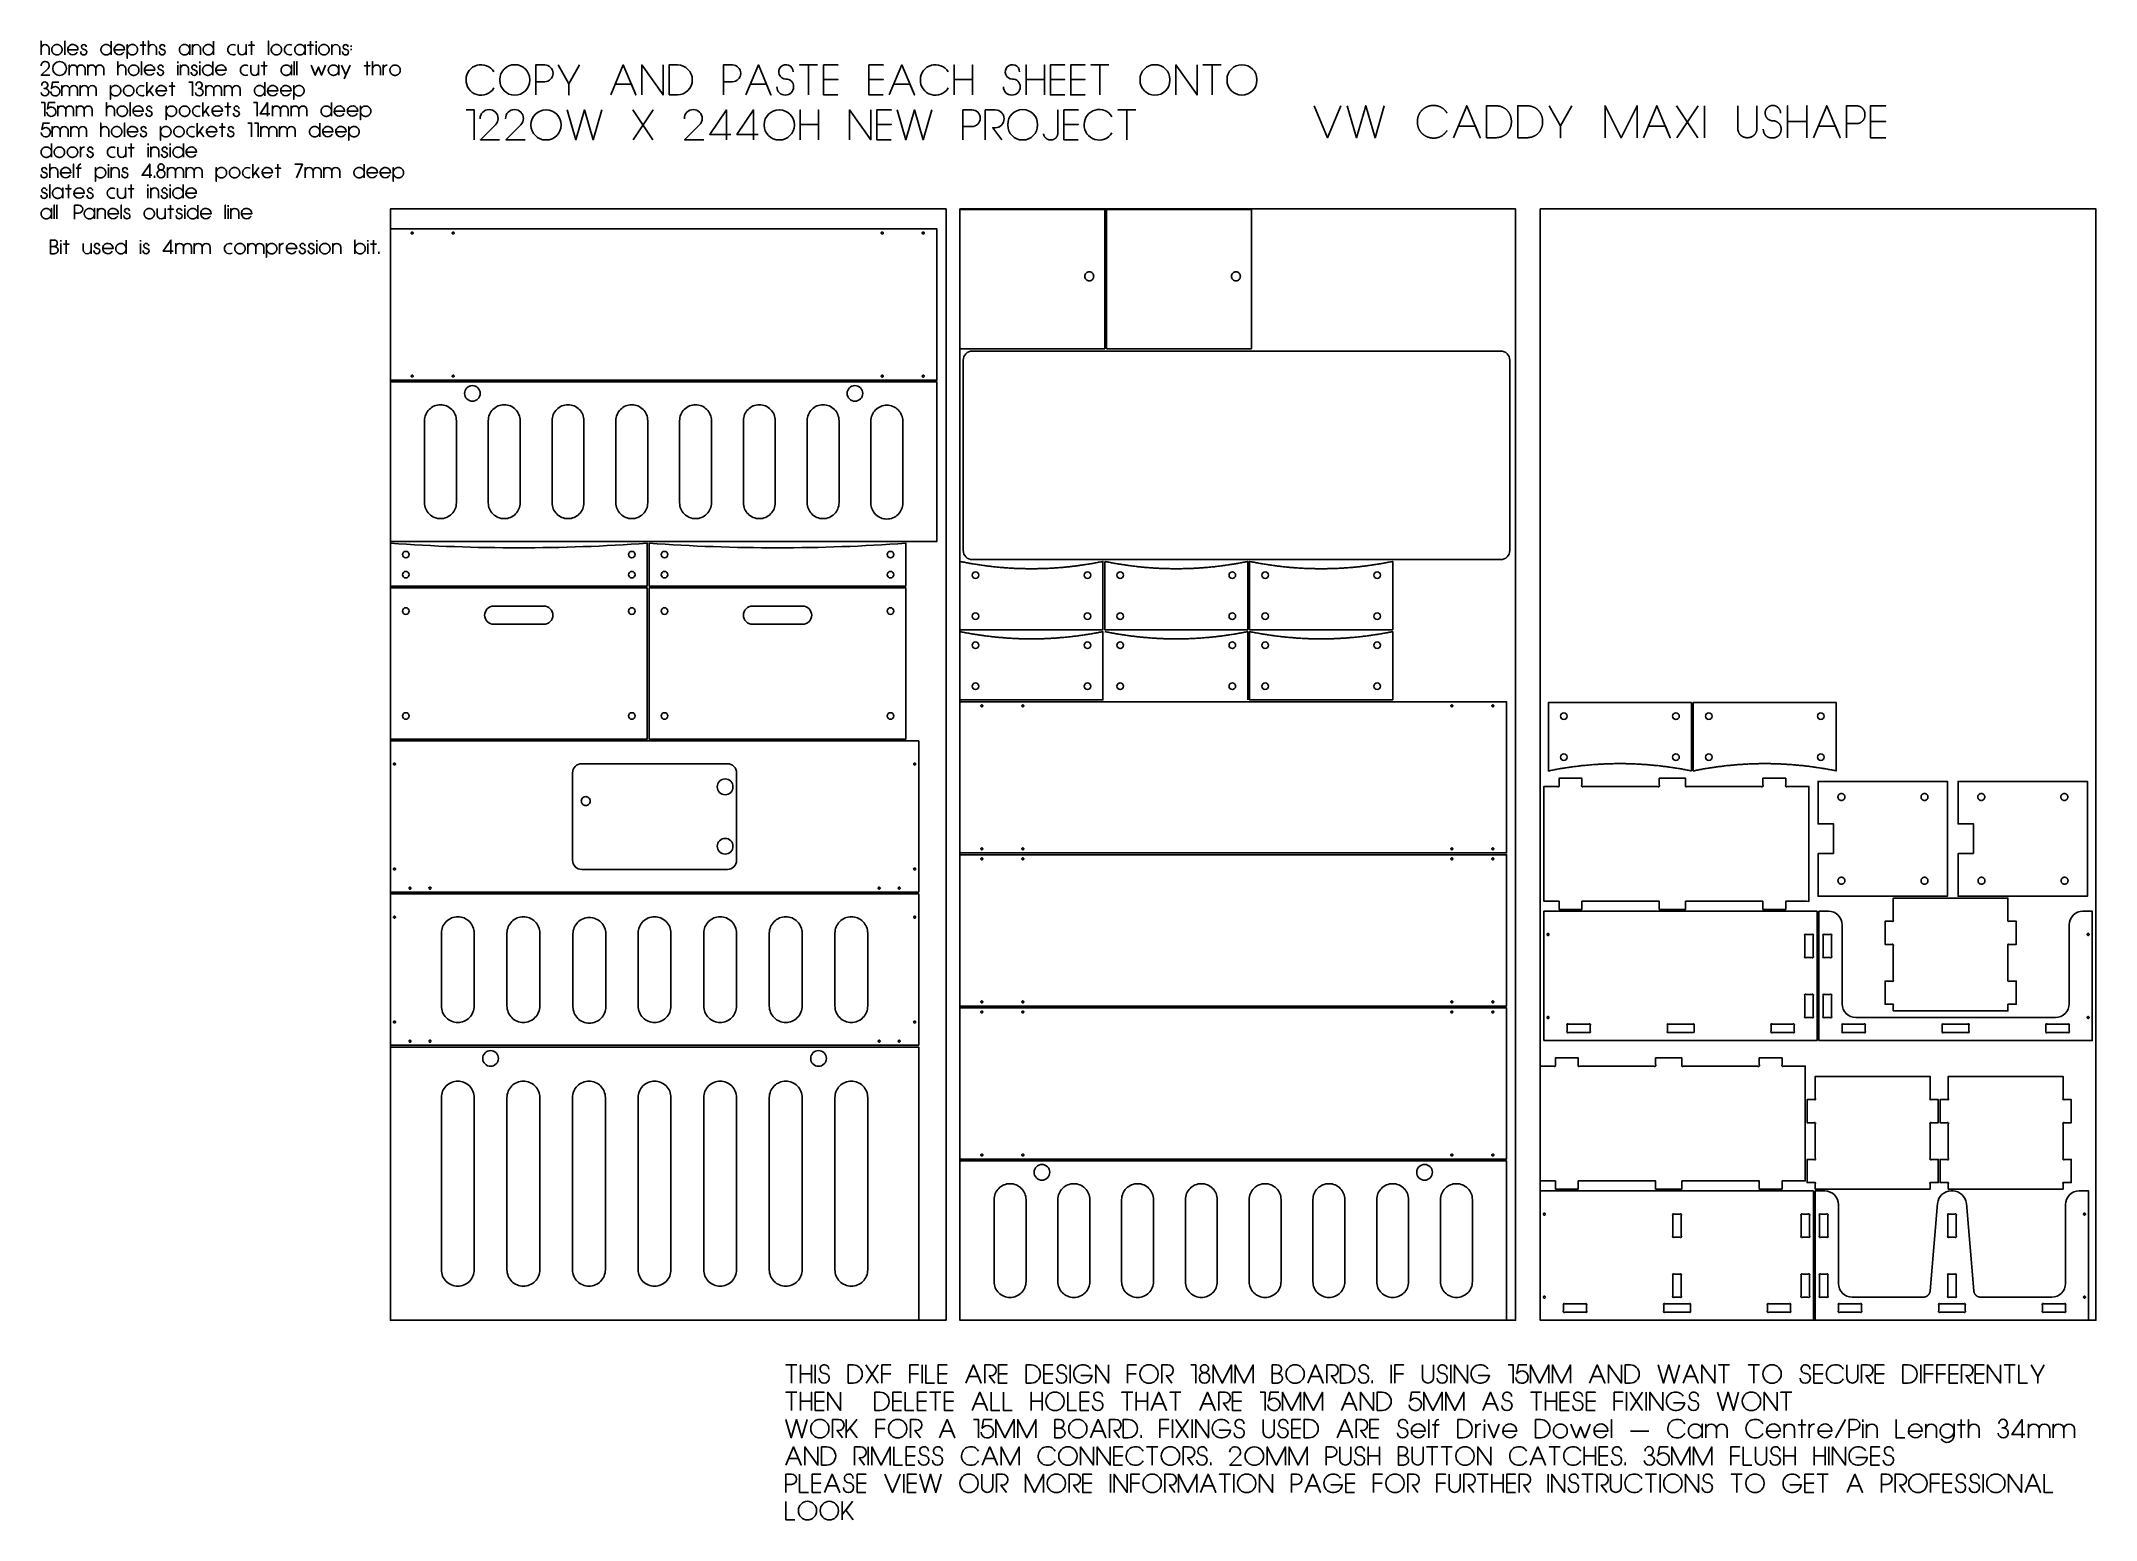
# Model space of a CAD drawing. Extents: x -767 to 3744, y -438 to 2808.
import ezdxf

# ---------------------------------------------------------------- set-up
doc = ezdxf.new("R2010")
doc.units = 0
for name, color, linetype in [('LAYER_1', 18, 'CONTINUOUS'), ('T5_LOGOLAYER_2', 18, 'CONTINUOUS'), ('T5_LOGOLAYER_20', 18, 'CONTINUOUS'), ('T5_LOGOLAYER_21', 18, 'CONTINUOUS')]:
    doc.layers.add(name, color=color, linetype=linetype)

msp = doc.modelspace()

# ---------------------------------------------------------------- linework, layer by layer
at = {"layer": 'LAYER_1'}
for points in [[(0, 0), (1220, 0), (1220, 2440), (0, 2440)], [(0, 2396), (1200, 2396), (1200, 2064), (0, 2064)], [(1250.5, 1516), (1564.5, 1516), (1564.5, 1666), (1562, 1665.5), (1559.6, 1665), (1557.1, 1664.5), (1554.7, 1664.1), (1552.2, 1663.6), (1549.8, 1663.1), (1547.4, 1662.7), (1544.9, 1662.3), (1542.5, 1661.8), (1540, 1661.4), (1537.6, 1661), (1535.1, 1660.6), (1532.7, 1660.2), (1530.2, 1659.8), (1527.8, 1659.4), (1525.3, 1659), (1522.9, 1658.6), (1520.4, 1658.3), (1518, 1657.9), (1515.5, 1657.6), (1513.1, 1657.2), (1510.6, 1656.9), (1508.2, 1656.6), (1505.7, 1656.3), (1503.3, 1656), (1500.8, 1655.7), (1498.4, 1655.4), (1495.9, 1655.1), (1493.4, 1654.8), (1491, 1654.5), (1488.5, 1654.3), (1486.1, 1654), (1483.6, 1653.8), (1481.2, 1653.5), (1478.7, 1653.3), (1476.3, 1653.1), (1473.8, 1652.9), (1471.4, 1652.7), (1468.9, 1652.5), (1466.4, 1652.3), (1464, 1652.1), (1461.5, 1651.9), (1459.1, 1651.8), (1456.6, 1651.6), (1454.2, 1651.4), (1451.7, 1651.3), (1449.2, 1651.2), (1446.8, 1651), (1444.3, 1650.9), (1441.9, 1650.8), (1439.4, 1650.7), (1437, 1650.6), (1434.5, 1650.5), (1432, 1650.4), (1429.6, 1650.4), (1427.1, 1650.3), (1424.7, 1650.2), (1422.2, 1650.2), (1419.8, 1650.1), (1417.3, 1650.1), (1414.8, 1650.1), (1412.4, 1650.1), (1409.9, 1650), (1407.5, 1650), (1405, 1650), (1402.5, 1650.1), (1400.1, 1650.1), (1397.6, 1650.1), (1395.2, 1650.1), (1392.7, 1650.2), (1390.3, 1650.2), (1387.8, 1650.3), (1385.3, 1650.4), (1382.9, 1650.4), (1380.4, 1650.5), (1378, 1650.6), (1375.5, 1650.7), (1373.1, 1650.8), (1370.6, 1650.9), (1368.1, 1651), (1365.7, 1651.2), (1363.2, 1651.3), (1360.8, 1651.4), (1358.3, 1651.6), (1355.9, 1651.8), (1353.4, 1651.9), (1350.9, 1652.1), (1348.5, 1652.3), (1346, 1652.5), (1343.6, 1652.7), (1341.1, 1652.9), (1338.7, 1653.1), (1336.2, 1653.3), (1333.8, 1653.5), (1331.3, 1653.8), (1328.8, 1654), (1326.4, 1654.3), (1323.9, 1654.5), (1321.5, 1654.8), (1319, 1655.1), (1316.6, 1655.4), (1314.1, 1655.7), (1311.7, 1656), (1309.2, 1656.3), (1306.8, 1656.6), (1304.3, 1656.9), (1301.9, 1657.2), (1299.4, 1657.6), (1297, 1657.9), (1294.5, 1658.3), (1292.1, 1658.6), (1289.6, 1659), (1287.2, 1659.4), (1284.7, 1659.8), (1282.3, 1660.2), (1279.8, 1660.6), (1277.4, 1661), (1274.9, 1661.4), (1272.5, 1661.8), (1270, 1662.3), (1267.6, 1662.7), (1265.1, 1663.1), (1262.7, 1663.6), (1260.2, 1664.1), (1257.8, 1664.5), (1255.4, 1665), (1252.9, 1665.5), (1250.5, 1666)], [(1886.5, 1516), (2200.5, 1516), (2200.5, 1666), (2198, 1665.5), (2195.6, 1665), (2193.1, 1664.5), (2190.7, 1664.1), (2188.2, 1663.6), (2185.8, 1663.1), (2183.4, 1662.7), (2180.9, 1662.3), (2178.5, 1661.8), (2176, 1661.4), (2173.6, 1661), (2171.1, 1660.6), (2168.7, 1660.2), (2166.2, 1659.8), (2163.8, 1659.4), (2161.3, 1659), (2158.9, 1658.6), (2156.4, 1658.3), (2154, 1657.9), (2151.5, 1657.6), (2149.1, 1657.2), (2146.6, 1656.9), (2144.2, 1656.6), (2141.7, 1656.3), (2139.3, 1656), (2136.8, 1655.7), (2134.4, 1655.4), (2131.9, 1655.1), (2129.4, 1654.8), (2127, 1654.5), (2124.5, 1654.3), (2122.1, 1654), (2119.6, 1653.8), (2117.2, 1653.5), (2114.7, 1653.3), (2112.3, 1653.1), (2109.8, 1652.9), (2107.4, 1652.7), (2104.9, 1652.5), (2102.4, 1652.3), (2100, 1652.1), (2097.5, 1651.9), (2095.1, 1651.8), (2092.6, 1651.6), (2090.2, 1651.4), (2087.7, 1651.3), (2085.2, 1651.2), (2082.8, 1651), (2080.3, 1650.9), (2077.9, 1650.8), (2075.4, 1650.7), (2073, 1650.6), (2070.5, 1650.5), (2068, 1650.4), (2065.6, 1650.4), (2063.1, 1650.3), (2060.7, 1650.2), (2058.2, 1650.2), (2055.8, 1650.1), (2053.3, 1650.1), (2050.8, 1650.1), (2048.4, 1650.1), (2045.9, 1650), (2043.5, 1650), (2041, 1650), (2038.5, 1650.1), (2036.1, 1650.1), (2033.6, 1650.1), (2031.2, 1650.1), (2028.7, 1650.2), (2026.3, 1650.2), (2023.8, 1650.3), (2021.3, 1650.4), (2018.9, 1650.4), (2016.4, 1650.5), (2014, 1650.6), (2011.5, 1650.7), (2009.1, 1650.8), (2006.6, 1650.9), (2004.1, 1651), (2001.7, 1651.2), (1999.2, 1651.3), (1996.8, 1651.4), (1994.3, 1651.6), (1991.9, 1651.8), (1989.4, 1651.9), (1986.9, 1652.1), (1984.5, 1652.3), (1982, 1652.5), (1979.6, 1652.7), (1977.1, 1652.9), (1974.7, 1653.1), (1972.2, 1653.3), (1969.8, 1653.5), (1967.3, 1653.8), (1964.8, 1654), (1962.4, 1654.3), (1959.9, 1654.5), (1957.5, 1654.8), (1955, 1655.1), (1952.6, 1655.4), (1950.1, 1655.7), (1947.7, 1656), (1945.2, 1656.3), (1942.8, 1656.6), (1940.3, 1656.9), (1937.9, 1657.2), (1935.4, 1657.6), (1933, 1657.9), (1930.5, 1658.3), (1928.1, 1658.6), (1925.6, 1659), (1923.2, 1659.4), (1920.7, 1659.8), (1918.3, 1660.2), (1915.8, 1660.6), (1913.4, 1661), (1910.9, 1661.4), (1908.5, 1661.8), (1906, 1662.3), (1903.6, 1662.7), (1901.1, 1663.1), (1898.7, 1663.6), (1896.2, 1664.1), (1893.8, 1664.5), (1891.4, 1665), (1888.9, 1665.5), (1886.5, 1666)], [(1250.5, 1512), (1252.9, 1511.5), (1255.4, 1511), (1257.8, 1510.5), (1260.2, 1510.1), (1262.7, 1509.6), (1265.1, 1509.1), (1267.6, 1508.7), (1270, 1508.3), (1272.5, 1507.8), (1274.9, 1507.4), (1277.4, 1507), (1279.8, 1506.6), (1282.3, 1506.2), (1284.7, 1505.8), (1287.2, 1505.4), (1289.6, 1505), (1292.1, 1504.6), (1294.5, 1504.3), (1297, 1503.9), (1299.4, 1503.6), (1301.9, 1503.2), (1304.3, 1502.9), (1306.8, 1502.6), (1309.2, 1502.3), (1311.7, 1502), (1314.1, 1501.7), (1316.6, 1501.4), (1319, 1501.1), (1321.5, 1500.8), (1323.9, 1500.5), (1326.4, 1500.3), (1328.8, 1500), (1331.3, 1499.8), (1333.8, 1499.5), (1336.2, 1499.3), (1338.7, 1499.1), (1341.1, 1498.9), (1343.6, 1498.7), (1346, 1498.5), (1348.5, 1498.3), (1350.9, 1498.1), (1353.4, 1497.9), (1355.9, 1497.8), (1358.3, 1497.6), (1360.8, 1497.4), (1363.2, 1497.3), (1365.7, 1497.2), (1368.1, 1497), (1370.6, 1496.9), (1373.1, 1496.8), (1375.5, 1496.7), (1378, 1496.6), (1380.4, 1496.5), (1382.9, 1496.4), (1385.3, 1496.4), (1387.8, 1496.3), (1390.3, 1496.2), (1392.7, 1496.2), (1395.2, 1496.1), (1397.6, 1496.1), (1400.1, 1496.1), (1402.5, 1496.1), (1405, 1496), (1407.5, 1496), (1409.9, 1496), (1412.4, 1496.1), (1414.8, 1496.1), (1417.3, 1496.1), (1419.8, 1496.1), (1422.2, 1496.2), (1424.7, 1496.2), (1427.1, 1496.3), (1429.6, 1496.4), (1432, 1496.4), (1434.5, 1496.5), (1437, 1496.6), (1439.4, 1496.7), (1441.9, 1496.8), (1444.3, 1496.9), (1446.8, 1497), (1449.2, 1497.2), (1451.7, 1497.3), (1454.2, 1497.4), (1456.6, 1497.6), (1459.1, 1497.8), (1461.5, 1497.9), (1464, 1498.1), (1466.4, 1498.3), (1468.9, 1498.5), (1471.4, 1498.7), (1473.8, 1498.9), (1476.3, 1499.1), (1478.7, 1499.3), (1481.2, 1499.5), (1483.6, 1499.8), (1486.1, 1500), (1488.5, 1500.3), (1491, 1500.5), (1493.4, 1500.8), (1495.9, 1501.1), (1498.4, 1501.4), (1500.8, 1501.7), (1503.3, 1502), (1505.7, 1502.3), (1508.2, 1502.6), (1510.6, 1502.9), (1513.1, 1503.2), (1515.5, 1503.6), (1518, 1503.9), (1520.4, 1504.3), (1522.9, 1504.6), (1525.3, 1505), (1527.8, 1505.4), (1530.2, 1505.8), (1532.7, 1506.2), (1535.1, 1506.6), (1537.6, 1507), (1540, 1507.4), (1542.5, 1507.8), (1544.9, 1508.3), (1547.4, 1508.7), (1549.8, 1509.1), (1552.2, 1509.6), (1554.7, 1510.1), (1557.1, 1510.5), (1559.6, 1511), (1562, 1511.5), (1564.5, 1512), (1564.5, 1362), (1250.5, 1362)], [(1250.5, 1358), (2450.5, 1358), (2450.5, 1026), (1250.5, 1026)], [(2856.4, 1206.2), (2854, 1206.7), (2851.6, 1207.2), (2849.1, 1207.7), (2846.7, 1208.1), (2844.2, 1208.6), (2841.8, 1209.1), (2839.3, 1209.5), (2836.9, 1209.9), (2834.4, 1210.4), (2832, 1210.8), (2829.5, 1211.2), (2827.1, 1211.6), (2824.6, 1212), (2822.2, 1212.4), (2819.7, 1212.8), (2817.3, 1213.2), (2814.8, 1213.6), (2812.4, 1213.9), (2809.9, 1214.3), (2807.5, 1214.6), (2805, 1215), (2802.6, 1215.3), (2800.1, 1215.6), (2797.7, 1215.9), (2795.2, 1216.2), (2792.8, 1216.5), (2790.3, 1216.8), (2787.9, 1217.1), (2785.4, 1217.4), (2783, 1217.7), (2780.5, 1217.9), (2778.1, 1218.2), (2775.6, 1218.4), (2773.2, 1218.7), (2770.7, 1218.9), (2768.2, 1219.1), (2765.8, 1219.3), (2763.3, 1219.5), (2760.9, 1219.7), (2758.4, 1219.9), (2756, 1220.1), (2753.5, 1220.3), (2751.1, 1220.4), (2748.6, 1220.6), (2746.1, 1220.8), (2743.7, 1220.9), (2741.2, 1221), (2738.8, 1221.2), (2736.3, 1221.3), (2733.9, 1221.4), (2731.4, 1221.5), (2728.9, 1221.6), (2726.5, 1221.7), (2724, 1221.8), (2721.6, 1221.8), (2719.1, 1221.9), (2716.6, 1222), (2714.2, 1222), (2711.7, 1222.1), (2709.3, 1222.1), (2706.8, 1222.1), (2704.4, 1222.1), (2701.9, 1222.2), (2699.4, 1222.2), (2697, 1222.2), (2694.5, 1222.1), (2692.1, 1222.1), (2689.6, 1222.1), (2687.2, 1222.1), (2684.7, 1222), (2682.2, 1222), (2679.8, 1221.9), (2677.3, 1221.8), (2674.9, 1221.8), (2672.4, 1221.7), (2669.9, 1221.6), (2667.5, 1221.5), (2665, 1221.4), (2662.6, 1221.3), (2660.1, 1221.2), (2657.7, 1221), (2655.2, 1220.9), (2652.7, 1220.8), (2650.3, 1220.6), (2647.8, 1220.4), (2645.4, 1220.3), (2642.9, 1220.1), (2640.5, 1219.9), (2638, 1219.7), (2635.6, 1219.5), (2633.1, 1219.3), (2630.6, 1219.1), (2628.2, 1218.9), (2625.7, 1218.7), (2623.3, 1218.4), (2620.8, 1218.2), (2618.4, 1217.9), (2615.9, 1217.7), (2613.5, 1217.4), (2611, 1217.1), (2608.6, 1216.8), (2606.1, 1216.5), (2603.6, 1216.2), (2601.2, 1215.9), (2598.7, 1215.6), (2596.3, 1215.3), (2593.8, 1215), (2591.4, 1214.6), (2588.9, 1214.3), (2586.5, 1213.9), (2584, 1213.6), (2581.6, 1213.2), (2579.1, 1212.8), (2576.7, 1212.4), (2574.2, 1212), (2571.8, 1211.6), (2569.3, 1211.2), (2566.9, 1210.8), (2564.4, 1210.4), (2562, 1209.9), (2559.6, 1209.5), (2557.1, 1209.1), (2554.7, 1208.6), (2552.2, 1208.1), (2549.8, 1207.7), (2547.3, 1207.2), (2544.9, 1206.7), (2542.4, 1206.2), (2542.4, 1356.2), (2856.4, 1356.2)], [(1250.5, 1022), (2450.5, 1022), (2450.5, 690), (1250.5, 690)], [(1250.5, 686), (2450.5, 686), (2450.5, 354), (1250.5, 354)]]:
    msp.add_lwpolyline(points, close=True, dxfattribs=at)
for points in [[(48, 2389.2, 0.414214), (45.8, 2387, 0.414214), (48, 2384.8, 0.414214), (50.2, 2387, 0.414214)], [(138, 2389.2, 0.414214), (135.8, 2387, 0.414214), (138, 2384.8, 0.414214), (140.2, 2387, 0.414214)], [(1080, 2389.2, 0.414214), (1077.7, 2387, 0.414214), (1080, 2384.8, 0.414214), (1082.2, 2387, 0.414214)], [(1170, 2389.2, 0.414214), (1167.7, 2387, 0.414214), (1170, 2384.8, 0.414214), (1172.2, 2387, 0.414214)], [(1257.7, 1690, 0.414214), (1277.7, 1670), (2437.7, 1670, 0.414214), (2457.7, 1690), (2457.7, 2108, 0.414214), (2437.7, 2128), (1277.7, 2128, 0.414214), (1257.7, 2108)], [(48, 2075.2, 0.414214), (45.8, 2073, 0.414214), (48, 2070.8, 0.414214), (50.2, 2073, 0.414214)], [(138, 2075.2, 0.414214), (135.8, 2073, 0.414214), (138, 2070.8, 0.414214), (140.2, 2073, 0.414214)], [(1080, 2075.2, 0.414214), (1077.7, 2073, 0.414214), (1080, 2070.8, 0.414214), (1082.2, 2073, 0.414214)], [(1170, 2075.2, 0.414214), (1167.7, 2073, 0.414214), (1170, 2070.8, 0.414214), (1172.2, 2073, 0.414214)], [(180, 2052.2, 0.414214), (162.8, 2035, 0.414214), (180, 2017.8, 0.414214), (197.2, 2035, 0.414214)], [(1020, 2052.2, 0.414214), (1002.8, 2035, 0.414214), (1020, 2017.8, 0.414214), (1037.2, 2035, 0.414214)], [(75, 1795, 0.414214), (110, 1760, 0.414214), (145, 1795), (145, 1975, 0.414214), (110, 2010, 0.414214), (75, 1975)], [(215, 1795, 0.414214), (250, 1760, 0.414214), (285, 1795), (285, 1975, 0.414214), (250, 2010, 0.414214), (215, 1975)], [(355, 1795, 0.414214), (390, 1760, 0.414214), (425, 1795), (425, 1975, 0.414214), (390, 2010, 0.414214), (355, 1975)], [(495, 1795, 0.414214), (530, 1760, 0.414214), (565, 1795), (565, 1975, 0.414214), (530, 2010, 0.414214), (495, 1975)], [(635, 1795, 0.414214), (670, 1760, 0.414214), (705, 1795), (705, 1975, 0.414214), (670, 2010, 0.414214), (635, 1975)], [(775, 1795, 0.414214), (810, 1760, 0.414214), (845, 1795), (845, 1975, 0.414214), (810, 2010, 0.414214), (775, 1975)], [(915, 1795, 0.414214), (950, 1760, 0.414214), (985, 1795), (985, 1975, 0.414214), (950, 2010, 0.414214), (915, 1975)], [(1055, 1794.1, 0.414214), (1090, 1759.1, 0.414214), (1125, 1794.1), (1125, 1974.1, 0.414214), (1090, 2009.1, 0.414214), (1055, 1974.1)], [(34, 1688.2, 0.414214), (26.8, 1681, 0.414214), (34, 1673.8, 0.414214), (41.2, 1681, 0.414214)], [(530, 1688.2, 0.414214), (522.8, 1681, 0.414214), (530, 1673.8, 0.414214), (537.2, 1681, 0.414214)], [(602, 1688.2, 0.414214), (594.8, 1681, 0.414214), (602, 1673.8, 0.414214), (609.2, 1681, 0.414214)], [(1098, 1688.2, 0.414214), (1090.8, 1681, 0.414214), (1098, 1673.8, 0.414214), (1105.2, 1681, 0.414214)], [(34, 1644.2, 0.414214), (26.8, 1637, 0.414214), (34, 1629.8, 0.414214), (41.2, 1637, 0.414214)], [(530, 1644.2, 0.414214), (522.8, 1637, 0.414214), (530, 1629.8, 0.414214), (537.2, 1637, 0.414214)], [(602, 1644.2, 0.414214), (594.8, 1637, 0.414214), (602, 1629.8, 0.414214), (609.2, 1637, 0.414214)], [(1098, 1644.2, 0.414214), (1090.8, 1637, 0.414214), (1098, 1629.8, 0.414214), (1105.2, 1637, 0.414214)], [(1284.5, 1643.2, 0.414214), (1277.2, 1636, 0.414214), (1284.5, 1628.8, 0.414214), (1291.7, 1636, 0.414214)], [(1530.5, 1643.2, 0.414214), (1523.2, 1636, 0.414214), (1530.5, 1628.8, 0.414214), (1537.7, 1636, 0.414214)], [(1602.5, 1643.2, 0.414214), (1595.2, 1636, 0.414214), (1602.5, 1628.8, 0.414214), (1609.7, 1636, 0.414214)], [(1848.5, 1643.2, 0.414214), (1841.2, 1636, 0.414214), (1848.5, 1628.8, 0.414214), (1855.7, 1636, 0.414214)], [(1920.5, 1643.2, 0.414214), (1913.2, 1636, 0.414214), (1920.5, 1628.8, 0.414214), (1927.7, 1636, 0.414214)], [(2166.5, 1643.2, 0.414214), (2159.2, 1636, 0.414214), (2166.5, 1628.8, 0.414214), (2173.7, 1636, 0.414214)], [(34, 1564.4, 0.414214), (26.8, 1557.2, 0.414214), (34, 1549.9, 0.414214), (41.2, 1557.2, 0.414214)], [(207, 1548, 0.414214), (227, 1528), (337, 1528, 0.414214), (357, 1548, 0.414214), (337, 1568), (227, 1568, 0.414214)], [(530, 1564.4, 0.414214), (522.8, 1557.2, 0.414214), (530, 1549.9, 0.414214), (537.2, 1557.2, 0.414214)], [(602, 1564.4, 0.414214), (594.8, 1557.2, 0.414214), (602, 1549.9, 0.414214), (609.2, 1557.2, 0.414214)], [(775, 1548, 0.414214), (795, 1528), (905, 1528, 0.414214), (925, 1548, 0.414214), (905, 1568), (795, 1568, 0.414214)], [(1098, 1564.4, 0.414214), (1090.8, 1557.2, 0.414214), (1098, 1549.9, 0.414214), (1105.2, 1557.2, 0.414214)], [(1284.5, 1553.2, 0.414214), (1277.2, 1546, 0.414214), (1284.5, 1538.8, 0.414214), (1291.7, 1546, 0.414214)], [(1530.5, 1553.2, 0.414214), (1523.2, 1546, 0.414214), (1530.5, 1538.8, 0.414214), (1537.7, 1546, 0.414214)], [(1602.5, 1553.2, 0.414214), (1595.2, 1546, 0.414214), (1602.5, 1538.8, 0.414214), (1609.7, 1546, 0.414214)], [(1848.5, 1553.2, 0.414214), (1841.2, 1546, 0.414214), (1848.5, 1538.8, 0.414214), (1855.7, 1546, 0.414214)], [(1920.5, 1553.2, 0.414214), (1913.2, 1546, 0.414214), (1920.5, 1538.8, 0.414214), (1927.7, 1546, 0.414214)], [(2166.5, 1553.2, 0.414214), (2159.2, 1546, 0.414214), (2166.5, 1538.8, 0.414214), (2173.7, 1546, 0.414214)], [(1284.5, 1489.2, 0.414214), (1277.2, 1482, 0.414214), (1284.5, 1474.8, 0.414214), (1291.7, 1482, 0.414214)], [(1530.5, 1489.2, 0.414214), (1523.2, 1482, 0.414214), (1530.5, 1474.8, 0.414214), (1537.7, 1482, 0.414214)], [(1602.5, 1489.2, 0.414214), (1595.2, 1482, 0.414214), (1602.5, 1474.8, 0.414214), (1609.7, 1482, 0.414214)], [(1848.5, 1489.2, 0.414214), (1841.2, 1482, 0.414214), (1848.5, 1474.8, 0.414214), (1855.7, 1482, 0.414214)], [(1920.5, 1489.2, 0.414214), (1913.2, 1482, 0.414214), (1920.5, 1474.8, 0.414214), (1927.7, 1482, 0.414214)], [(2166.5, 1489.2, 0.414214), (2159.2, 1482, 0.414214), (2166.5, 1474.8, 0.414214), (2173.7, 1482, 0.414214)], [(1284.5, 1399.2, 0.414214), (1277.2, 1392, 0.414214), (1284.5, 1384.8, 0.414214), (1291.7, 1392, 0.414214)], [(1530.5, 1399.2, 0.414214), (1523.2, 1392, 0.414214), (1530.5, 1384.8, 0.414214), (1537.7, 1392, 0.414214)], [(1602.5, 1399.2, 0.414214), (1595.2, 1392, 0.414214), (1602.5, 1384.8, 0.414214), (1609.7, 1392, 0.414214)], [(1848.5, 1399.2, 0.414214), (1841.2, 1392, 0.414214), (1848.5, 1384.8, 0.414214), (1855.7, 1392, 0.414214)], [(1920.5, 1399.2, 0.414214), (1913.2, 1392, 0.414214), (1920.5, 1384.8, 0.414214), (1927.7, 1392, 0.414214)], [(2166.5, 1399.2, 0.414214), (2159.2, 1392, 0.414214), (2166.5, 1384.8, 0.414214), (2173.7, 1392, 0.414214)], [(34, 1334, 0.414214), (26.8, 1326.8, 0.414214), (34, 1319.5, 0.414214), (41.2, 1326.8, 0.414214)], [(530, 1334, 0.414214), (522.8, 1326.8, 0.414214), (530, 1319.5, 0.414214), (537.2, 1326.8, 0.414214)], [(602, 1334, 0.414214), (594.8, 1326.8, 0.414214), (602, 1319.5, 0.414214), (609.2, 1326.8, 0.414214)], [(1098, 1334, 0.414214), (1090.8, 1326.8, 0.414214), (1098, 1319.5, 0.414214), (1105.2, 1326.8, 0.414214)], [(1298.5, 1351.2, 0.414214), (1296.2, 1349, 0.414214), (1298.5, 1346.8, 0.414214), (1300.7, 1349, 0.414214)], [(1388.5, 1351.2, 0.414214), (1386.2, 1349, 0.414214), (1388.5, 1346.8, 0.414214), (1390.7, 1349, 0.414214)], [(2330.5, 1351.2, 0.414214), (2328.2, 1349, 0.414214), (2330.5, 1346.8, 0.414214), (2332.7, 1349, 0.414214)], [(2420.5, 1351.2, 0.414214), (2418.2, 1349, 0.414214), (2420.5, 1346.8, 0.414214), (2422.7, 1349, 0.414214)], [(2576.4, 1318.9, 0.414214), (2583.7, 1326.2, 0.414214), (2576.4, 1333.4, 0.414214), (2569.2, 1326.2, 0.414214)], [(2822.4, 1318.9, 0.414214), (2829.7, 1326.2, 0.414214), (2822.4, 1333.4, 0.414214), (2815.2, 1326.2, 0.414214)], [(2894.4, 1318.9, 0.414214), (2901.7, 1326.2, 0.414214), (2894.4, 1333.4, 0.414214), (2887.2, 1326.2, 0.414214)], [(3140.4, 1318.9, 0.414214), (3147.7, 1326.2, 0.414214), (3140.4, 1333.4, 0.414214), (3133.2, 1326.2, 0.414214)], [(9, 1223.5, 0.414214), (6.7, 1221.2, 0.414214), (9, 1219, 0.414214), (11.2, 1221.2, 0.414214)], [(400, 1010, 0.414214), (420, 990), (740, 990, 0.414214), (760, 1010), (760, 1202, 0.414214), (740, 1222), (420, 1222, 0.414214), (400, 1202)], [(1151, 1223.5, 0.414214), (1148.8, 1221.2, 0.414214), (1151, 1219, 0.414214), (1153.2, 1221.2, 0.414214)], [(2576.4, 1228.9, 0.414214), (2583.7, 1236.2, 0.414214), (2576.4, 1243.4, 0.414214), (2569.2, 1236.2, 0.414214)], [(2822.4, 1228.9, 0.414214), (2829.7, 1236.2, 0.414214), (2822.4, 1243.4, 0.414214), (2815.2, 1236.2, 0.414214)], [(2894.4, 1228.9, 0.414214), (2901.7, 1236.2, 0.414214), (2894.4, 1243.4, 0.414214), (2887.2, 1236.2, 0.414214)], [(3140.4, 1228.9, 0.414214), (3147.7, 1236.2, 0.414214), (3140.4, 1243.4, 0.414214), (3133.2, 1236.2, 0.414214)], [(735, 1188.5, 0.414214), (717.8, 1171.2, 0.414214), (735, 1154, 0.414214), (752.2, 1171.2, 0.414214)], [(429, 1149.8, 0.414214), (419.2, 1140, 0.414214), (429, 1130.2, 0.414214), (438.8, 1140, 0.414214)], [(735, 1058, 0.414214), (717.8, 1040.8, 0.414214), (735, 1023.5, 0.414214), (752.2, 1040.8, 0.414214)], [(9, 993, 0.414214), (6.7, 990.8, 0.414214), (9, 988.5, 0.414214), (11.2, 990.8, 0.414214)], [(1151, 993, 0.414214), (1148.8, 990.8, 0.414214), (1151, 988.5, 0.414214), (1153.2, 990.8, 0.414214)], [(1298.5, 1037.2, 0.414214), (1296.2, 1035, 0.414214), (1298.5, 1032.8, 0.414214), (1300.7, 1035, 0.414214)], [(1298.5, 1015.2, 0.414214), (1296.2, 1013, 0.414214), (1298.5, 1010.8, 0.414214), (1300.7, 1013, 0.414214)], [(1388.5, 1037.2, 0.414214), (1386.2, 1035, 0.414214), (1388.5, 1032.8, 0.414214), (1390.7, 1035, 0.414214)], [(1388.5, 1015.2, 0.414214), (1386.2, 1013, 0.414214), (1388.5, 1010.8, 0.414214), (1390.7, 1013, 0.414214)], [(2330.5, 1037.2, 0.414214), (2328.2, 1035, 0.414214), (2330.5, 1032.8, 0.414214), (2332.7, 1035, 0.414214)], [(2330.5, 1015.2, 0.414214), (2328.2, 1013, 0.414214), (2330.5, 1010.8, 0.414214), (2332.7, 1013, 0.414214)], [(2420.5, 1037.2, 0.414214), (2418.2, 1035, 0.414214), (2420.5, 1032.8, 0.414214), (2422.7, 1035, 0.414214)], [(2420.5, 1015.2, 0.414214), (2418.2, 1013, 0.414214), (2420.5, 1010.8, 0.414214), (2422.7, 1013, 0.414214)], [(43, 951.2, 0.414214), (40.8, 949, 0.414214), (43, 946.7, 0.414214), (45.2, 949, 0.414214)], [(87, 951.2, 0.414214), (84.7, 949, 0.414214), (87, 946.7, 0.414214), (89.3, 949, 0.414214)], [(1073, 951.2, 0.414214), (1070.8, 949, 0.414214), (1073, 946.7, 0.414214), (1075.2, 949, 0.414214)], [(1117, 951.2, 0.414214), (1114.8, 949, 0.414214), (1117, 946.7, 0.414214), (1119.2, 949, 0.414214)], [(9, 887.4, 0.414214), (6.7, 885.2, 0.414214), (9, 882.9, 0.414214), (11.2, 885.2, 0.414214)], [(112, 690, 0.414214), (148, 654, 0.414214), (184, 690), (184, 850, 0.414214), (148, 886, 0.414214), (112, 850)], [(256, 690, 0.414214), (292, 654, 0.414214), (328, 690), (328, 850, 0.414214), (292, 886, 0.414214), (256, 850)], [(400.9, 688.4, 0.414214), (436.9, 652.4, 0.414214), (472.9, 688.4), (472.9, 848.4, 0.414214), (436.9, 884.4, 0.414214), (400.9, 848.4)], [(544, 690, 0.414214), (580, 654, 0.414214), (616, 690), (616, 850, 0.414214), (580, 886, 0.414214), (544, 850)], [(688, 690, 0.414214), (724, 654, 0.414214), (760, 690), (760, 850, 0.414214), (724, 886, 0.414214), (688, 850)], [(832, 690, 0.414214), (868, 654, 0.414214), (904, 690), (904, 850, 0.414214), (868, 886, 0.414214), (832, 850)], [(976, 690, 0.414214), (1012, 654, 0.414214), (1048, 690), (1048, 850, 0.414214), (1012, 886, 0.414214), (976, 850)], [(1151, 887.4, 0.414214), (1148.8, 885.2, 0.414214), (1151, 882.9, 0.414214), (1153.2, 885.2, 0.414214)], [(1298.5, 701.2, 0.414214), (1296.2, 699, 0.414214), (1298.5, 696.8, 0.414214), (1300.7, 699, 0.414214)], [(1298.5, 679.2, 0.414214), (1296.2, 677, 0.414214), (1298.5, 674.8, 0.414214), (1300.7, 677, 0.414214)], [(1388.5, 701.2, 0.414214), (1386.2, 699, 0.414214), (1388.5, 696.8, 0.414214), (1390.7, 699, 0.414214)], [(1388.5, 679.2, 0.414214), (1386.2, 677, 0.414214), (1388.5, 674.8, 0.414214), (1390.7, 677, 0.414214)], [(2330.5, 701.2, 0.414214), (2328.2, 699, 0.414214), (2330.5, 696.8, 0.414214), (2332.7, 699, 0.414214)], [(2330.5, 679.2, 0.414214), (2328.2, 677, 0.414214), (2330.5, 674.8, 0.414214), (2332.7, 677, 0.414214)], [(2420.5, 701.2, 0.414214), (2418.2, 699, 0.414214), (2420.5, 696.8, 0.414214), (2422.7, 699, 0.414214)], [(2420.5, 679.2, 0.414214), (2418.2, 677, 0.414214), (2420.5, 674.8, 0.414214), (2422.7, 677, 0.414214)], [(9, 657.1, 0.414214), (6.7, 654.8, 0.414214), (9, 652.6, 0.414214), (11.2, 654.8, 0.414214)], [(1151, 657.1, 0.414214), (1148.8, 654.8, 0.414214), (1151, 652.6, 0.414214), (1153.2, 654.8, 0.414214)], [(43, 615.2, 0.414214), (40.8, 613, 0.414214), (43, 610.7, 0.414214), (45.2, 613, 0.414214)], [(87, 615.2, 0.414214), (84.7, 613, 0.414214), (87, 610.7, 0.414214), (89.3, 613, 0.414214)], [(220, 592.2, 0.414214), (202.8, 575, 0.414214), (220, 557.7, 0.414214), (237.2, 575, 0.414214)], [(940, 592.2, 0.414214), (922.8, 575, 0.414214), (940, 557.7, 0.414214), (957.2, 575, 0.414214)], [(1073, 615.2, 0.414214), (1070.8, 613, 0.414214), (1073, 610.7, 0.414214), (1075.2, 613, 0.414214)], [(1117, 615.2, 0.414214), (1114.8, 613, 0.414214), (1117, 610.7, 0.414214), (1119.2, 613, 0.414214)], [(112, 111, 0.414214), (148, 75, 0.414214), (184, 111), (184, 489, 0.414214), (148, 525, 0.414214), (112, 489)], [(256, 111, 0.414214), (292, 75, 0.414214), (328, 111), (328, 489, 0.414214), (292, 525, 0.414214), (256, 489)], [(400, 111, 0.414214), (436, 75, 0.414214), (472, 111), (472, 489, 0.414214), (436, 525, 0.414214), (400, 489)], [(544, 111, 0.414214), (580, 75, 0.414214), (616, 111), (616, 489, 0.414214), (580, 525, 0.414214), (544, 489)], [(688, 111, 0.414214), (724, 75, 0.414214), (760, 111), (760, 489, 0.414214), (724, 525, 0.414214), (688, 489)], [(832, 111, 0.414214), (868, 75, 0.414214), (904, 111), (904, 489, 0.414214), (868, 525, 0.414214), (832, 489)], [(976, 111, 0.414214), (1012, 75, 0.414214), (1048, 111), (1048, 489, 0.414214), (1012, 525, 0.414214), (976, 489)], [(1298.5, 365.2, 0.414214), (1296.2, 363, 0.414214), (1298.5, 360.8, 0.414214), (1300.7, 363, 0.414214)], [(1388.5, 365.2, 0.414214), (1386.2, 363, 0.414214), (1388.5, 360.8, 0.414214), (1390.7, 363, 0.414214)], [(2330.5, 365.2, 0.414214), (2328.2, 363, 0.414214), (2330.5, 360.8, 0.414214), (2332.7, 363, 0.414214)], [(2420.5, 365.2, 0.414214), (2418.2, 363, 0.414214), (2420.5, 360.8, 0.414214), (2422.7, 363, 0.414214)], [(1430.5, 342.2, 0.414214), (1413.2, 325, 0.414214), (1430.5, 307.7, 0.414214), (1447.7, 325, 0.414214)], [(2270.5, 342.2, 0.414214), (2253.2, 325, 0.414214), (2270.5, 307.7, 0.414214), (2287.7, 325, 0.414214)], [(1325.5, 85, 0.414214), (1360.5, 50, 0.414214), (1395.5, 85), (1395.5, 265, 0.414214), (1360.5, 300, 0.414214), (1325.5, 265)], [(1465.5, 85, 0.414214), (1500.5, 50, 0.414214), (1535.5, 85), (1535.5, 265, 0.414214), (1500.5, 300, 0.414214), (1465.5, 265)], [(1605.5, 85, 0.414214), (1640.5, 50, 0.414214), (1675.5, 85), (1675.5, 265, 0.414214), (1640.5, 300, 0.414214), (1605.5, 265)], [(1745.5, 85, 0.414214), (1780.5, 50, 0.414214), (1815.5, 85), (1815.5, 265, 0.414214), (1780.5, 300, 0.414214), (1745.5, 265)], [(1885.5, 85, 0.414214), (1920.5, 50, 0.414214), (1955.5, 85), (1955.5, 265, 0.414214), (1920.5, 300, 0.414214), (1885.5, 265)], [(2025.5, 85, 0.414214), (2060.5, 50, 0.414214), (2095.5, 85), (2095.5, 265, 0.414214), (2060.5, 300, 0.414214), (2025.5, 265)], [(2165.5, 85, 0.414214), (2200.5, 50, 0.414214), (2235.5, 85), (2235.5, 265, 0.414214), (2200.5, 300, 0.414214), (2165.5, 265)], [(2305.5, 85, 0.414214), (2340.5, 50, 0.414214), (2375.5, 85), (2375.5, 265, 0.414214), (2340.5, 300, 0.414214), (2305.5, 265)]]:
    msp.add_lwpolyline(points, format="xyb", close=True, dxfattribs=at)
for points in [[(0, 2060), (1200, 2060), (1200, 1710), (0, 1710)], [(1568.5, 1512), (1570.9, 1511.5), (1573.4, 1511), (1575.8, 1510.5), (1578.2, 1510.1), (1580.7, 1509.6), (1583.1, 1509.1), (1585.6, 1508.7), (1588, 1508.3), (1590.5, 1507.8), (1592.9, 1507.4), (1595.4, 1507), (1597.8, 1506.6), (1600.3, 1506.2), (1602.7, 1505.8), (1605.2, 1505.4), (1607.6, 1505), (1610.1, 1504.6), (1612.5, 1504.3), (1615, 1503.9), (1617.4, 1503.6), (1619.9, 1503.2), (1622.3, 1502.9), (1624.8, 1502.6), (1627.2, 1502.3), (1629.7, 1502), (1632.1, 1501.7), (1634.6, 1501.4), (1637, 1501.1), (1639.5, 1500.8), (1641.9, 1500.5), (1644.4, 1500.3), (1646.8, 1500), (1649.3, 1499.8), (1651.8, 1499.5), (1654.2, 1499.3), (1656.7, 1499.1), (1659.1, 1498.9), (1661.6, 1498.7), (1664, 1498.5), (1666.5, 1498.3), (1668.9, 1498.1), (1671.4, 1497.9), (1673.9, 1497.8), (1676.3, 1497.6), (1678.8, 1497.4), (1681.2, 1497.3), (1683.7, 1497.2), (1686.1, 1497), (1688.6, 1496.9), (1691.1, 1496.8), (1693.5, 1496.7), (1696, 1496.6), (1698.4, 1496.5), (1700.9, 1496.4), (1703.3, 1496.4), (1705.8, 1496.3), (1708.3, 1496.2), (1710.7, 1496.2), (1713.2, 1496.1), (1715.6, 1496.1), (1718.1, 1496.1), (1720.5, 1496.1), (1723, 1496), (1725.5, 1496), (1727.9, 1496), (1730.4, 1496.1), (1732.8, 1496.1), (1735.3, 1496.1), (1737.8, 1496.1), (1740.2, 1496.2), (1742.7, 1496.2), (1745.1, 1496.3), (1747.6, 1496.4), (1750, 1496.4), (1752.5, 1496.5), (1755, 1496.6), (1757.4, 1496.7), (1759.9, 1496.8), (1762.3, 1496.9), (1764.8, 1497), (1767.2, 1497.2), (1769.7, 1497.3), (1772.2, 1497.4), (1774.6, 1497.6), (1777.1, 1497.8), (1779.5, 1497.9), (1782, 1498.1), (1784.4, 1498.3), (1786.9, 1498.5), (1789.4, 1498.7), (1791.8, 1498.9), (1794.3, 1499.1), (1796.7, 1499.3), (1799.2, 1499.5), (1801.6, 1499.8), (1804.1, 1500), (1806.5, 1500.3), (1809, 1500.5), (1811.4, 1500.8), (1813.9, 1501.1), (1816.4, 1501.4), (1818.8, 1501.7), (1821.3, 1502), (1823.7, 1502.3), (1826.2, 1502.6), (1828.6, 1502.9), (1831.1, 1503.2), (1833.5, 1503.6), (1836, 1503.9), (1838.4, 1504.3), (1840.9, 1504.6), (1843.3, 1505), (1845.8, 1505.4), (1848.2, 1505.8), (1850.7, 1506.2), (1853.1, 1506.6), (1855.6, 1507), (1858, 1507.4), (1860.5, 1507.8), (1862.9, 1508.3), (1865.4, 1508.7), (1867.8, 1509.1), (1870.2, 1509.6), (1872.7, 1510.1), (1875.1, 1510.5), (1877.6, 1511), (1880, 1511.5), (1882.5, 1512), (1882.5, 1362)]]:
    msp.add_lwpolyline(points, dxfattribs=at)
msp.add_lwpolyline([(0, 1706, 0.035461), (564, 1706), (564, 1612)], format="xyb", dxfattribs=at)
at = {"layer": 'T5_LOGOLAYER_2'}
for points in [[(-766.8, 2778.4), (-766.8, 2808.4), (-766.8, 2792.2, -1), (-749.4, 2792.2), (-749.4, 2778.4)], [(-708, 2789.5), (-685.8, 2789.5, 0.90232), (-708.2, 2792.3, 0.862347), (-687.3, 2784.1)], [(-670.2, 2789.2), (-671.4, 2789.8), (-672.3, 2790.1), (-673.8, 2790.7), (-674.7, 2791), (-675, 2791, -0.313298), (-678.3, 2795.5, -1), (-667.5, 2795.5)], [(-606, 2789.5), (-583.8, 2789.5, 0.90232), (-606.2, 2792.3, 0.862347), (-585.3, 2784.1)], [(-531, 2778.4), (-531, 2808.4), (-531, 2792.2, -1), (-513.6, 2792.2), (-513.6, 2778.4)], [(-498, 2789.2), (-499.2, 2789.8), (-500.1, 2790.1), (-501.6, 2790.7), (-502.5, 2791), (-502.8, 2791, -0.313298), (-506.1, 2795.5, -1), (-495.3, 2795.5)], [(-451.8, 2778.1, 0.421631), (-440.4, 2789.8), (-440.4, 2800.9), (-440.4, 2778.4)], [(-434.4, 2778.4), (-434.4, 2800.6), (-434.4, 2792.2, -1), (-417, 2792.2), (-417, 2778.4)], [(-340.3, 2779.6, -0.569347), (-356.9, 2789.5, -0.569347), (-340.3, 2799.4)], [(-334.2, 2800.6), (-334.2, 2786.8, 1), (-316.8, 2786.8), (-316.8, 2800.6), (-316.8, 2778.4)], [(-216, 2779.6, -0.569347), (-232.7, 2789.5, -0.569347), (-216, 2799.4)], [(-198.6, 2778.1, 0.421631), (-187.2, 2789.8), (-187.2, 2800.9), (-187.2, 2778.4)], [(-128.4, 2778.4), (-128.4, 2800.6), (-128.4, 2792.2, -1), (-111, 2792.2), (-111, 2778.4)], [(-95.4, 2789.2), (-96.6, 2789.8), (-97.5, 2790.1), (-99, 2790.7), (-99.9, 2791), (-100.2, 2791, -0.313298), (-103.5, 2795.5, -1), (-92.7, 2795.5)], [(-766.8, 2754.4, -0.423868), (-757.8, 2763.7, -0.413911), (-748.8, 2754.7, -0.194637), (-751.5, 2748.4), (-766.5, 2733.4), (-747.3, 2733.4)], [(-705, 2733.4), (-705, 2755.6), (-705, 2747.2, -1), (-687.6, 2747.2), (-687.6, 2733.4), (-687.6, 2747.2, -1), (-670.2, 2747.2), (-670.2, 2733.4)], [(-679.8, 2785.3), (-679.8, 2784.7, 1), (-666.6, 2784.7, 0.329104), (-669.9, 2789.2)], [(-664.2, 2733.4), (-664.2, 2755.6), (-664.2, 2747.2, -1), (-646.8, 2747.2), (-646.8, 2733.4), (-646.8, 2747.2, -1), (-629.4, 2747.2), (-629.4, 2733.4)], [(-598.2, 2733.4), (-598.2, 2763.4), (-598.2, 2747.2, -1), (-580.8, 2747.2), (-580.8, 2733.4)], [(-539.4, 2744.5), (-517.2, 2744.5, 0.90232), (-539.6, 2747.3, 0.862347), (-518.7, 2739.1)], [(-501.6, 2744.2), (-502.8, 2744.8), (-503.7, 2745.1), (-505.2, 2745.7), (-506.1, 2746), (-506.4, 2746, -0.313298), (-509.7, 2750.5, -1), (-498.9, 2750.5)], [(-507.6, 2785.3), (-507.6, 2784.7, 1), (-494.4, 2784.7, 0.329104), (-497.7, 2789.2)], [(-460.8, 2733.4), (-460.8, 2755.6), (-460.8, 2747.2, -1), (-443.4, 2747.2), (-443.4, 2733.4)], [(-427.8, 2744.2), (-429, 2744.8), (-429.9, 2745.1), (-431.4, 2745.7), (-432.3, 2746), (-432.6, 2746, -0.313298), (-435.9, 2750.5, -1), (-425.1, 2750.5)], [(-382.8, 2744.5), (-360.6, 2744.5, 0.90232), (-383, 2747.3, 0.862347), (-362.1, 2739.1)], [(-312.6, 2734.6, -0.569347), (-329.3, 2744.5, -0.569347), (-312.6, 2754.4)], [(-306.6, 2755.6), (-306.6, 2741.8, 1), (-289.2, 2741.8), (-289.2, 2755.6), (-289.2, 2733.4)], [(-228.6, 2733.1, 0.421631), (-217.2, 2744.8), (-217.2, 2755.9), (-217.2, 2733.4)], [(-124.8, 2733.1, 0.421631), (-113.4, 2744.8), (-113.4, 2755.9), (-113.4, 2733.4)], [(-105, 2785.3), (-105, 2784.7, 1), (-91.8, 2784.7, 0.329104), (-95.1, 2789.2)], [(-39, 2733.4), (-39, 2763.4), (-39, 2747.2, -1), (-21.6, 2747.2), (-21.6, 2733.4)], [(-15.6, 2733.4), (-15.6, 2755.6), (-15.6, 2747.2, -0.416092), (-6.9, 2755.9)], [(-765.3, 2711.2, -0.454849), (-758.7, 2718.8, -0.411435), (-752.1, 2712.1), (-752.1, 2711.2, -0.412121), (-758.7, 2704.6), (-760.2, 2704.6), (-758.4, 2704.6, -0.414286), (-750, 2696.2, -0.946269), (-766.8, 2695.9)], [(-745.8, 2697.7, 0.857608), (-725.7, 2695.6, 0.839431), (-744, 2704), (-741.6, 2718.4), (-727.5, 2718.4)], [(-721.5, 2688.4), (-721.5, 2710.6), (-721.5, 2702.2, -1), (-704.1, 2702.2), (-704.1, 2688.4), (-704.1, 2702.2, -1), (-686.7, 2702.2), (-686.7, 2688.4)], [(-680.7, 2688.4), (-680.7, 2710.6), (-680.7, 2702.2, -1), (-663.3, 2702.2), (-663.3, 2688.4), (-663.3, 2702.2, -1), (-645.9, 2702.2), (-645.9, 2688.4)], [(-540.3, 2689.6, -0.569347), (-557, 2699.5, -0.569347), (-540.3, 2709.4)], [(-513.6, 2699.5), (-491.4, 2699.5, 0.90232), (-513.8, 2702.3, 0.862347), (-492.9, 2694.1)], [(-511.2, 2740.3), (-511.2, 2739.7, 1), (-498, 2739.7, 0.329104), (-501.3, 2744.2)], [(-437.4, 2740.3), (-437.4, 2739.7, 1), (-424.2, 2739.7, 0.329104), (-427.5, 2744.2)], [(-426.6, 2711.2, -0.454849), (-420, 2718.8, -0.411435), (-413.4, 2712.1), (-413.4, 2711.2, -0.412121), (-420, 2704.6), (-421.5, 2704.6), (-419.7, 2704.6, -0.414286), (-411.3, 2696.2, -0.946269), (-428.1, 2695.9)], [(-405.3, 2688.4), (-405.3, 2710.6), (-405.3, 2702.2, -1), (-387.9, 2702.2), (-387.9, 2688.4), (-387.9, 2702.2, -1), (-370.5, 2702.2), (-370.5, 2688.4)], [(-364.5, 2688.4), (-364.5, 2710.6), (-364.5, 2702.2, -1), (-347.1, 2702.2), (-347.1, 2688.4), (-347.1, 2702.2, -1), (-329.7, 2702.2), (-329.7, 2688.4)], [(-269.1, 2699.5), (-246.9, 2699.5, 0.90232), (-269.3, 2702.3, 0.862347), (-248.4, 2694.1)], [(-240.3, 2699.5), (-218.1, 2699.5, 0.90232), (-240.5, 2702.3, 0.862347), (-219.6, 2694.1)], [(-754.5, 2652.7, 0.857608), (-734.4, 2650.6, 0.839431), (-752.7, 2659), (-750.3, 2673.4), (-736.2, 2673.4)], [(-730.2, 2643.4), (-730.2, 2665.6), (-730.2, 2657.2, -1), (-712.8, 2657.2), (-712.8, 2643.4), (-712.8, 2657.2, -1), (-695.4, 2657.2), (-695.4, 2643.4)], [(-689.4, 2643.4), (-689.4, 2665.6), (-689.4, 2657.2, -1), (-672, 2657.2), (-672, 2643.4), (-672, 2657.2, -1), (-654.6, 2657.2), (-654.6, 2643.4)], [(-623.4, 2643.4), (-623.4, 2673.4), (-623.4, 2657.2, -1), (-606, 2657.2), (-606, 2643.4)], [(-564.6, 2654.5), (-542.4, 2654.5, 0.90232), (-564.8, 2657.3, 0.862347), (-543.9, 2649.1)], [(-526.8, 2654.2), (-528, 2654.8), (-528.9, 2655.1), (-530.4, 2655.7), (-531.3, 2656), (-531.6, 2656, -0.313298), (-534.9, 2660.5, -1), (-524.1, 2660.5)], [(-417.6, 2644.6, -0.569347), (-434.3, 2654.5, -0.569347), (-417.6, 2664.4)], [(-390.9, 2654.5), (-368.7, 2654.5, 0.90232), (-391.1, 2657.3, 0.862347), (-370.2, 2649.1)], [(-335.1, 2654.2), (-336.3, 2654.8), (-337.2, 2655.1), (-338.7, 2655.7), (-339.6, 2656), (-339.9, 2656, -0.313298), (-343.2, 2660.5, -1), (-332.4, 2660.5)], [(-258.9, 2643.4), (-258.9, 2665.6), (-258.9, 2657.2, -1), (-241.5, 2657.2), (-241.5, 2643.4), (-241.5, 2657.2, -1), (-224.1, 2657.2), (-224.1, 2643.4)], [(-218.1, 2643.4), (-218.1, 2665.6), (-218.1, 2657.2, -1), (-200.7, 2657.2), (-200.7, 2643.4), (-200.7, 2657.2, -1), (-183.3, 2657.2), (-183.3, 2643.4)], [(-122.7, 2654.5), (-100.5, 2654.5, 0.90232), (-122.9, 2657.3, 0.862347), (-102, 2649.1)], [(-93.9, 2654.5), (-71.7, 2654.5, 0.90232), (-94.1, 2657.3, 0.862347), (-73.2, 2649.1)], [(-766.8, 2607.7, 0.857608), (-746.7, 2605.6, 0.839431), (-765, 2614), (-762.6, 2628.4), (-748.5, 2628.4)], [(-742.5, 2598.4), (-742.5, 2620.6), (-742.5, 2612.2, -1), (-725.1, 2612.2), (-725.1, 2598.4), (-725.1, 2612.2, -1), (-707.7, 2612.2), (-707.7, 2598.4)], [(-701.7, 2598.4), (-701.7, 2620.6), (-701.7, 2612.2, -1), (-684.3, 2612.2), (-684.3, 2598.4), (-684.3, 2612.2, -1), (-666.9, 2612.2), (-666.9, 2598.4)], [(-635.7, 2598.4), (-635.7, 2628.4), (-635.7, 2612.2, -1), (-618.3, 2612.2), (-618.3, 2598.4)], [(-576.9, 2609.5), (-554.7, 2609.5, 0.90232), (-577.1, 2612.3, 0.862347), (-556.2, 2604.1)], [(-539.1, 2609.2), (-540.3, 2609.8), (-541.2, 2610.1), (-542.7, 2610.7), (-543.6, 2611), (-543.9, 2611, -0.313298), (-547.2, 2615.5, -1), (-536.4, 2615.5)], [(-536.4, 2650.3), (-536.4, 2649.7, 1), (-523.2, 2649.7, 0.329104), (-526.5, 2654.2)], [(-429.9, 2599.6, -0.569347), (-446.6, 2609.5, -0.569347), (-429.9, 2619.4)], [(-403.2, 2609.5), (-381, 2609.5, 0.90232), (-403.4, 2612.3, 0.862347), (-382.5, 2604.1)], [(-347.4, 2609.2), (-348.6, 2609.8), (-349.5, 2610.1), (-351, 2610.7), (-351.9, 2611), (-352.2, 2611, -0.313298), (-355.5, 2615.5, -1), (-344.7, 2615.5)], [(-344.7, 2650.3), (-344.7, 2649.7, 1), (-331.5, 2649.7, 0.329104), (-334.8, 2654.2)], [(-284.4, 2598.4), (-284.4, 2620.6), (-284.4, 2612.2, -1), (-267, 2612.2), (-267, 2598.4), (-267, 2612.2, -1), (-249.6, 2612.2), (-249.6, 2598.4)], [(-243.6, 2598.4), (-243.6, 2620.6), (-243.6, 2612.2, -1), (-226.2, 2612.2), (-226.2, 2598.4), (-226.2, 2612.2, -1), (-208.8, 2612.2), (-208.8, 2598.4)], [(-148.2, 2609.5), (-126, 2609.5, 0.90232), (-148.4, 2612.3, 0.862347), (-127.5, 2604.1)], [(-119.4, 2609.5), (-97.2, 2609.5, 0.90232), (-119.6, 2612.3, 0.862347), (-98.7, 2604.1)], [(-680.4, 2553.4), (-680.4, 2575.6), (-680.4, 2567.2, -0.416092), (-671.7, 2575.9)], [(-656.1, 2564.2), (-657.3, 2564.8), (-658.2, 2565.1), (-659.7, 2565.7), (-660.6, 2566), (-660.9, 2566, -0.313298), (-664.2, 2570.5, -1), (-653.4, 2570.5)], [(-604.5, 2554.6, -0.569347), (-621.2, 2564.5, -0.569347), (-604.5, 2574.4)], [(-598.5, 2575.6), (-598.5, 2561.8, 1), (-581.1, 2561.8), (-581.1, 2575.6), (-581.1, 2553.4)], [(-548.7, 2605.3), (-548.7, 2604.7, 1), (-535.5, 2604.7, 0.329104), (-538.8, 2609.2)], [(-525.9, 2553.4), (-525.9, 2575.6), (-525.9, 2567.2, -1), (-508.5, 2567.2), (-508.5, 2553.4)], [(-492.9, 2564.2), (-494.1, 2564.8), (-495, 2565.1), (-496.5, 2565.7), (-497.4, 2566), (-497.7, 2566, -0.313298), (-501, 2570.5, -1), (-490.2, 2570.5)], [(-447.9, 2564.5), (-425.7, 2564.5, 0.90232), (-448.1, 2567.3, 0.862347), (-427.2, 2559.1)], [(-357, 2605.3), (-357, 2604.7, 1), (-343.8, 2604.7, 0.329104), (-347.1, 2609.2)], [(-757.2, 2519.2), (-758.4, 2519.8), (-759.3, 2520.1), (-760.8, 2520.7), (-761.7, 2521), (-762, 2521, -0.313298), (-765.3, 2525.5, -1), (-754.5, 2525.5)], [(-747.6, 2508.4), (-747.6, 2538.4), (-747.6, 2522.2, -1), (-730.2, 2522.2), (-730.2, 2508.4)], [(-723.6, 2519.5), (-701.4, 2519.5, 0.90232), (-723.8, 2522.3, 0.862347), (-702.9, 2514.1)], [(-685.2, 2508.4), (-685.2, 2529.7), (-689.4, 2529.7), (-678.9, 2529.7), (-685.2, 2529.7), (-685.2, 2532.4, -0.413333), (-679.2, 2538.4)], [(-665.7, 2560.3), (-665.7, 2559.7, 1), (-652.5, 2559.7, 0.329104), (-655.8, 2564.2)], [(-612.9, 2508.4), (-612.9, 2530.6), (-612.9, 2522.2, -1), (-595.5, 2522.2), (-595.5, 2508.4)], [(-579.9, 2519.2), (-581.1, 2519.8), (-582, 2520.1), (-583.5, 2520.7), (-584.4, 2521), (-584.7, 2521, -0.313298), (-588, 2525.5, -1), (-577.2, 2525.5)], [(-502.5, 2560.3), (-502.5, 2559.7, 1), (-489.3, 2559.7, 0.329104), (-492.6, 2564.2)], [(-489, 2508.4), (-489, 2530.6), (-489, 2522.2, -1), (-471.6, 2522.2), (-471.6, 2508.4), (-471.6, 2522.2, -1), (-454.2, 2522.2), (-454.2, 2508.4)], [(-448.2, 2508.4), (-448.2, 2530.6), (-448.2, 2522.2, -1), (-430.8, 2522.2), (-430.8, 2508.4), (-430.8, 2522.2, -1), (-413.4, 2522.2), (-413.4, 2508.4)], [(-307.8, 2509.6, -0.569347), (-324.5, 2519.5, -0.569347), (-307.8, 2529.4)], [(-281.1, 2519.5), (-258.9, 2519.5, 0.90232), (-281.3, 2522.3, 0.862347), (-260.4, 2514.1)], [(-186.9, 2508.4), (-186.9, 2530.6), (-186.9, 2522.2, -1), (-169.5, 2522.2), (-169.5, 2508.4), (-169.5, 2522.2, -1), (-152.1, 2522.2), (-152.1, 2508.4)], [(-146.1, 2508.4), (-146.1, 2530.6), (-146.1, 2522.2, -1), (-128.7, 2522.2), (-128.7, 2508.4), (-128.7, 2522.2, -1), (-111.3, 2522.2), (-111.3, 2508.4)], [(-50.7, 2519.5), (-28.5, 2519.5, 0.90232), (-50.9, 2522.3, 0.862347), (-30, 2514.1)], [(-21.9, 2519.5), (0.3, 2519.5, 0.90232), (-22.1, 2522.3, 0.862347), (-1.2, 2514.1)], [(-766.8, 2515.3), (-766.8, 2514.7, 1), (-753.6, 2514.7, 0.329104), (-756.9, 2519.2)], [(-757.2, 2474.2), (-758.4, 2474.8), (-759.3, 2475.1), (-760.8, 2475.7), (-761.7, 2476), (-762, 2476, -0.313298), (-765.3, 2480.5, -1), (-754.5, 2480.5)], [(-730.2, 2463.1, 0.421631), (-718.8, 2474.8), (-718.8, 2485.9), (-718.8, 2463.4)], [(-694.2, 2474.5), (-672, 2474.5, 0.90232), (-694.5, 2477.3, 0.862347), (-673.5, 2469.1)], [(-656.4, 2474.2), (-657.6, 2474.8), (-658.5, 2475.1), (-660, 2475.7), (-660.9, 2476), (-661.2, 2476, -0.313298), (-664.5, 2480.5, -1), (-653.7, 2480.5)], [(-604.9, 2464.6, -0.569347), (-621.5, 2474.5, -0.569347), (-604.9, 2484.4)], [(-598.8, 2485.6), (-598.8, 2471.8, 1), (-581.4, 2471.8), (-581.4, 2485.6), (-581.4, 2463.4)], [(-589.5, 2515.3), (-589.5, 2514.7, 1), (-576.3, 2514.7, 0.329104), (-579.6, 2519.2)], [(-526.2, 2463.4), (-526.2, 2485.6), (-526.2, 2477.2, -1), (-508.8, 2477.2), (-508.8, 2463.4)], [(-493.2, 2474.2), (-494.4, 2474.8), (-495.3, 2475.1), (-496.8, 2475.7), (-497.7, 2476), (-498, 2476, -0.313298), (-501.3, 2480.5, -1), (-490.5, 2480.5)], [(-448.2, 2474.5), (-426, 2474.5, 0.90232), (-448.5, 2477.3, 0.862347), (-427.5, 2469.1)], [(-766.8, 2470.3), (-766.8, 2469.7, 1), (-753.6, 2469.7, 0.329104), (-756.9, 2474.2)], [(-755.4, 2418.1, 0.421631), (-744, 2429.8), (-744, 2440.9), (-744, 2418.4)], [(-693.2, 2417.4), (-693.2, 2448.1), (-684, 2448.1, -1), (-684, 2430.9), (-693.2, 2430.9)], [(-666, 2470.3), (-666, 2469.7, 1), (-652.8, 2469.7, 0.329104), (-656.1, 2474.2)], [(-660.6, 2418.1, 0.421631), (-649.2, 2429.8), (-649.2, 2440.9), (-649.2, 2418.4)], [(-643.2, 2418.4), (-643.2, 2440.6), (-643.2, 2432.2, -1), (-625.8, 2432.2), (-625.8, 2418.4)], [(-619.2, 2429.5), (-597, 2429.5, 0.90232), (-619.5, 2432.3, 0.862347), (-598.5, 2424.1)], [(-575.4, 2429.2), (-576.6, 2429.8), (-577.5, 2430.1), (-579, 2430.7), (-579.9, 2431), (-580.2, 2431, -0.313298), (-583.5, 2435.5, -1), (-572.7, 2435.5)], [(-511.8, 2440.6), (-511.8, 2426.8, 1), (-494.4, 2426.8), (-494.4, 2440.6), (-494.4, 2418.4)], [(-502.8, 2470.3), (-502.8, 2469.7, 1), (-489.6, 2469.7, 0.329104), (-492.9, 2474.2)], [(-460.8, 2429.2), (-462, 2429.8), (-462.9, 2430.1), (-464.4, 2430.7), (-465.3, 2431), (-465.6, 2431, -0.313298), (-468.9, 2435.5, -1), (-458.1, 2435.5)], [(-415.8, 2429.5), (-393.6, 2429.5, 0.90232), (-416.1, 2432.3, 0.862347), (-395.1, 2424.1)], [(-350.4, 2418.4), (-350.4, 2440.6), (-350.4, 2432.2, -1), (-333, 2432.2), (-333, 2418.4)], [(-326.4, 2429.5), (-304.2, 2429.5, 0.90232), (-326.7, 2432.3, 0.862347), (-305.7, 2424.1)], [(-585, 2425.3), (-585, 2424.7, 1), (-571.8, 2424.7, 0.329104), (-575.1, 2429.2)], [(-470.4, 2425.3), (-470.4, 2424.7, 1), (-457.2, 2424.7, 0.329104), (-460.5, 2429.2)], [(-674.3, 2363.9), (-674.3, 2350.1, 1), (-656.9, 2350.1), (-656.9, 2363.9), (-656.9, 2341.7)], [(-650.9, 2348.6), (-650.9, 2348, 1), (-637.7, 2348, 0.329104), (-641, 2352.5)], [(-641.3, 2352.5), (-642.5, 2353.1), (-643.4, 2353.4), (-644.9, 2354), (-645.8, 2354.3), (-646.1, 2354.3, -0.313298), (-649.4, 2358.8, -1), (-638.6, 2358.8)], [(-631.1, 2352.8), (-608.9, 2352.8, 0.90232), (-631.3, 2355.6, 0.862347), (-610.4, 2347.4)], [(-542.9, 2348.6), (-542.9, 2348, 1), (-529.7, 2348, 0.329104), (-533, 2352.5)], [(-533.3, 2352.5), (-534.5, 2353.1), (-535.4, 2353.4), (-536.9, 2354), (-537.8, 2354.3), (-538.1, 2354.3, -0.313298), (-541.4, 2358.8, -1), (-530.6, 2358.8)], [(-471.2, 2341.7), (-471.2, 2363.9), (-471.2, 2355.5, -1), (-453.8, 2355.5), (-453.8, 2341.7), (-453.8, 2355.5, -1), (-436.4, 2355.5), (-436.4, 2341.7)], [(-430.4, 2341.7), (-430.4, 2363.9), (-430.4, 2355.5, -1), (-413, 2355.5), (-413, 2341.7), (-413, 2355.5, -1), (-395.6, 2355.5), (-395.6, 2341.7)], [(-347.6, 2342.9, -0.569347), (-364.3, 2352.8, -0.569347), (-347.6, 2362.7)], [(-312.8, 2341.7), (-312.8, 2363.9), (-312.8, 2355.5, -1), (-295.4, 2355.5), (-295.4, 2341.7), (-295.4, 2355.5, -1), (-278, 2355.5), (-278, 2341.7)], [(-243.2, 2341.7), (-243.2, 2363.9), (-243.2, 2355.5, -0.416092), (-234.5, 2364.2)], [(-227.9, 2352.8), (-205.7, 2352.8, 0.90232), (-228.1, 2355.6, 0.862347), (-207.2, 2347.4)], [(-199.7, 2348.6), (-199.7, 2348, 1), (-186.5, 2348, 0.329104), (-189.8, 2352.5)], [(-190.1, 2352.5), (-191.3, 2353.1), (-192.2, 2353.4), (-193.7, 2354), (-194.6, 2354.3), (-194.9, 2354.3, -0.313298), (-198.2, 2358.8, -1), (-187.4, 2358.8)], [(-180.5, 2348.6), (-180.5, 2348, 1), (-167.3, 2348, 0.329104), (-170.6, 2352.5)], [(-170.9, 2352.5), (-172.1, 2353.1), (-173, 2353.4), (-174.5, 2354), (-175.4, 2354.3), (-175.7, 2354.3, -0.313298), (-179, 2358.8, -1), (-168.2, 2358.8)], [(-126.5, 2341.7), (-126.5, 2363.9), (-126.5, 2355.5, -1), (-109.1, 2355.5), (-109.1, 2341.7)]]:
    msp.add_lwpolyline(points, format="xyb", dxfattribs=at)
for points in [[(-732, 2778.1), (-731.4, 2778.1), (-730.8, 2778.2), (-730.3, 2778.2), (-729.7, 2778.3), (-729.1, 2778.5), (-728.6, 2778.6), (-728.1, 2778.8), (-727.6, 2779), (-727, 2779.2), (-726.6, 2779.5), (-726.1, 2779.8), (-725.6, 2780.1), (-725.2, 2780.4), (-724.7, 2780.7), (-724.3, 2781.1), (-723.9, 2781.5), (-723.5, 2781.8), (-723.2, 2782.3), (-722.9, 2782.7), (-722.5, 2783.1), (-722.2, 2783.6), (-722, 2784.1), (-721.7, 2784.6), (-721.5, 2785.1), (-721.3, 2785.6), (-721.1, 2786.1), (-720.9, 2786.7), (-720.8, 2787.2), (-720.7, 2787.8), (-720.6, 2788.3), (-720.6, 2788.9), (-720.6, 2789.5), (-720.6, 2790.1), (-720.6, 2790.7), (-720.7, 2791.2), (-720.8, 2791.8), (-720.9, 2792.4), (-721.1, 2792.9), (-721.3, 2793.4), (-721.5, 2793.9), (-721.7, 2794.5), (-722, 2794.9), (-722.2, 2795.4), (-722.5, 2795.9), (-722.9, 2796.3), (-723.2, 2796.8), (-723.5, 2797.2), (-723.9, 2797.6), (-724.3, 2798), (-724.7, 2798.3), (-725.2, 2798.6), (-725.6, 2799), (-726.1, 2799.3), (-726.6, 2799.5), (-727, 2799.8), (-727.6, 2800), (-728.1, 2800.2), (-728.6, 2800.4), (-729.1, 2800.6), (-729.7, 2800.7), (-730.3, 2800.8), (-730.8, 2800.9), (-731.4, 2800.9), (-732, 2800.9), (-732.6, 2800.9), (-733.2, 2800.9), (-733.7, 2800.8), (-734.3, 2800.7), (-734.8, 2800.6), (-735.4, 2800.4), (-735.9, 2800.2), (-736.4, 2800), (-736.9, 2799.8), (-737.4, 2799.5), (-737.9, 2799.3), (-738.4, 2799), (-738.8, 2798.6), (-739.2, 2798.3), (-739.7, 2798), (-740, 2797.6), (-740.4, 2797.2), (-740.8, 2796.8), (-741.1, 2796.3), (-741.4, 2795.9), (-741.7, 2795.4), (-742, 2794.9), (-742.3, 2794.5), (-742.5, 2793.9), (-742.7, 2793.4), (-742.9, 2792.9), (-743, 2792.4), (-743.2, 2791.8), (-743.3, 2791.2), (-743.3, 2790.7), (-743.4, 2790.1), (-743.4, 2789.5), (-743.4, 2788.9), (-743.3, 2788.3), (-743.3, 2787.8), (-743.2, 2787.2), (-743, 2786.7), (-742.9, 2786.1), (-742.7, 2785.6), (-742.5, 2785.1), (-742.3, 2784.6), (-742, 2784.1), (-741.7, 2783.6), (-741.4, 2783.1), (-741.1, 2782.7), (-740.8, 2782.3), (-740.4, 2781.8), (-740, 2781.5), (-739.7, 2781.1), (-739.2, 2780.7), (-738.8, 2780.4), (-738.4, 2780.1), (-737.9, 2779.8), (-737.4, 2779.5), (-736.9, 2779.2), (-736.4, 2779), (-735.9, 2778.8), (-735.4, 2778.6), (-734.8, 2778.5), (-734.3, 2778.3), (-733.7, 2778.2), (-733.2, 2778.2), (-732.6, 2778.1)], [(-714.6, 2778.4), (-714.6, 2808.4)], [(-577.8, 2778.4), (-577.8, 2800.6), (-577.8, 2789.5), (-577.8, 2788.9), (-577.7, 2788.3), (-577.7, 2787.8), (-577.6, 2787.2), (-577.4, 2786.7), (-577.3, 2786.1), (-577.1, 2785.6), (-576.9, 2785.1), (-576.7, 2784.6), (-576.4, 2784.1), (-576.1, 2783.6), (-575.8, 2783.1), (-575.5, 2782.7), (-575.2, 2782.3), (-574.8, 2781.8), (-574.4, 2781.5), (-574.1, 2781.1), (-573.6, 2780.7), (-573.2, 2780.4), (-572.8, 2780.1), (-572.3, 2779.8), (-571.8, 2779.5), (-571.3, 2779.2), (-570.8, 2779), (-570.3, 2778.8), (-569.8, 2778.6), (-569.2, 2778.5), (-568.7, 2778.3), (-568.1, 2778.2), (-567.6, 2778.2), (-567, 2778.1), (-566.4, 2778.1), (-565.8, 2778.1), (-565.2, 2778.2), (-564.7, 2778.2), (-564.1, 2778.3), (-563.5, 2778.5), (-563, 2778.6), (-562.5, 2778.8), (-562, 2779), (-561.4, 2779.2), (-561, 2779.5), (-560.5, 2779.8), (-560, 2780.1), (-559.6, 2780.4), (-559.1, 2780.7), (-558.7, 2781.1), (-558.3, 2781.5), (-557.9, 2781.8), (-557.6, 2782.3), (-557.3, 2782.7), (-556.9, 2783.1), (-556.6, 2783.6), (-556.4, 2784.1), (-556.1, 2784.6), (-555.9, 2785.1), (-555.7, 2785.6), (-555.5, 2786.1), (-555.3, 2786.7), (-555.2, 2787.2), (-555.1, 2787.8), (-555, 2788.3), (-555, 2788.9), (-555, 2789.5), (-555, 2790.1), (-555, 2790.7), (-555.1, 2791.2), (-555.2, 2791.8), (-555.3, 2792.4), (-555.5, 2792.9), (-555.7, 2793.4), (-555.9, 2793.9), (-556.1, 2794.5), (-556.4, 2794.9), (-556.6, 2795.4), (-556.9, 2795.9), (-557.3, 2796.3), (-557.6, 2796.8), (-557.9, 2797.2), (-558.3, 2797.6), (-558.7, 2798), (-559.1, 2798.3), (-559.6, 2798.6), (-560, 2799), (-560.5, 2799.3), (-561, 2799.5), (-561.4, 2799.8), (-562, 2800), (-562.5, 2800.2), (-563, 2800.4), (-563.5, 2800.6), (-564.1, 2800.7), (-564.7, 2800.8), (-565.2, 2800.9), (-565.8, 2800.9), (-566.4, 2800.9), (-567, 2800.9), (-567.6, 2800.9), (-568.1, 2800.8), (-568.7, 2800.7), (-569.2, 2800.6), (-569.8, 2800.4), (-570.3, 2800.2), (-570.8, 2800), (-571.3, 2799.8), (-571.8, 2799.5), (-572.3, 2799.3), (-572.8, 2799), (-573.2, 2798.6), (-573.6, 2798.3), (-574.1, 2798), (-574.4, 2797.6), (-574.8, 2797.2), (-575.2, 2796.8), (-575.5, 2796.3), (-575.8, 2795.9), (-576.1, 2795.4), (-576.4, 2794.9), (-576.7, 2794.5), (-576.9, 2793.9), (-577.1, 2793.4), (-577.3, 2792.9), (-577.4, 2792.4), (-577.6, 2791.8), (-577.7, 2791.2), (-577.7, 2790.7), (-577.8, 2790.1), (-577.8, 2789.5), (-577.8, 2770.6)], [(-451.8, 2778.1), (-451.2, 2778.1), (-450.7, 2778.2), (-450.1, 2778.2), (-449.5, 2778.3), (-449, 2778.5), (-448.4, 2778.6), (-447.9, 2778.8), (-447.4, 2779), (-446.9, 2779.2), (-446.4, 2779.5), (-445.9, 2779.8), (-445.5, 2780.1), (-445, 2780.4), (-444.6, 2780.7), (-444.2, 2781.1), (-443.8, 2781.5), (-443.4, 2781.8), (-443, 2782.3), (-442.7, 2782.7), (-442.4, 2783.1), (-442.1, 2783.6), (-441.8, 2784.1), (-441.6, 2784.6), (-441.3, 2785.1), (-441.1, 2785.6), (-440.9, 2786.1), (-440.8, 2786.7), (-440.7, 2787.2), (-440.6, 2787.8), (-440.5, 2788.3), (-440.4, 2788.9), (-440.4, 2789.5), (-440.4, 2790.1), (-440.5, 2790.7), (-440.6, 2791.2), (-440.7, 2791.8), (-440.8, 2792.4), (-440.9, 2792.9), (-441.1, 2793.4), (-441.3, 2793.9), (-441.6, 2794.5), (-441.8, 2794.9), (-442.1, 2795.4), (-442.4, 2795.9), (-442.7, 2796.3), (-443, 2796.8), (-443.4, 2797.2), (-443.8, 2797.6), (-444.2, 2798), (-444.6, 2798.3), (-445, 2798.6), (-445.5, 2799), (-445.9, 2799.3), (-446.4, 2799.5), (-446.9, 2799.8), (-447.4, 2800), (-447.9, 2800.2), (-448.4, 2800.4), (-449, 2800.6), (-449.5, 2800.7), (-450.1, 2800.8), (-450.7, 2800.9), (-451.2, 2800.9), (-451.8, 2800.9), (-452.4, 2800.9), (-453, 2800.9), (-453.6, 2800.8), (-454.1, 2800.7), (-454.7, 2800.6), (-455.2, 2800.4), (-455.7, 2800.2), (-456.3, 2800), (-456.8, 2799.8), (-457.3, 2799.5), (-457.7, 2799.3), (-458.2, 2799), (-458.6, 2798.6), (-459.1, 2798.3), (-459.5, 2798), (-459.9, 2797.6), (-460.3, 2797.2), (-460.6, 2796.8), (-461, 2796.3), (-461.3, 2795.9), (-461.6, 2795.4), (-461.9, 2794.9), (-462.1, 2794.5), (-462.3, 2793.9), (-462.5, 2793.4), (-462.7, 2792.9), (-462.9, 2792.4), (-463, 2791.8), (-463.1, 2791.2), (-463.2, 2790.7), (-463.2, 2790.1), (-463.2, 2789.5), (-463.2, 2788.9), (-463.2, 2788.3), (-463.1, 2787.8), (-463, 2787.2), (-462.9, 2786.7), (-462.7, 2786.1), (-462.5, 2785.6), (-462.3, 2785.1), (-462.1, 2784.6), (-461.9, 2784.1), (-461.6, 2783.6), (-461.3, 2783.1), (-461, 2782.7), (-460.6, 2782.3), (-460.3, 2781.8), (-459.9, 2781.5), (-459.5, 2781.1), (-459.1, 2780.7), (-458.6, 2780.4), (-458.2, 2780.1), (-457.7, 2779.8), (-457.3, 2779.5), (-456.8, 2779.2), (-456.3, 2779), (-455.7, 2778.8), (-455.2, 2778.6), (-454.7, 2778.5), (-454.1, 2778.3), (-453.6, 2778.2), (-453, 2778.2), (-452.4, 2778.1)], [(-267.6, 2778.4), (-267.6, 2808.4)], [(-250.2, 2778.1), (-249.6, 2778.1), (-249, 2778.2), (-248.5, 2778.2), (-247.9, 2778.3), (-247.4, 2778.5), (-246.8, 2778.6), (-246.3, 2778.8), (-245.8, 2779), (-245.3, 2779.2), (-244.8, 2779.5), (-244.3, 2779.8), (-243.8, 2780.1), (-243.4, 2780.4), (-243, 2780.7), (-242.5, 2781.1), (-242.1, 2781.5), (-241.8, 2781.8), (-241.4, 2782.3), (-241.1, 2782.7), (-240.8, 2783.1), (-240.5, 2783.6), (-240.2, 2784.1), (-239.9, 2784.6), (-239.7, 2785.1), (-239.5, 2785.6), (-239.3, 2786.1), (-239.2, 2786.7), (-239, 2787.2), (-238.9, 2787.8), (-238.9, 2788.3), (-238.8, 2788.9), (-238.8, 2789.5), (-238.8, 2790.1), (-238.9, 2790.7), (-238.9, 2791.2), (-239, 2791.8), (-239.2, 2792.4), (-239.3, 2792.9), (-239.5, 2793.4), (-239.7, 2793.9), (-239.9, 2794.5), (-240.2, 2794.9), (-240.5, 2795.4), (-240.8, 2795.9), (-241.1, 2796.3), (-241.4, 2796.8), (-241.8, 2797.2), (-242.1, 2797.6), (-242.5, 2798), (-243, 2798.3), (-243.4, 2798.6), (-243.8, 2799), (-244.3, 2799.3), (-244.8, 2799.5), (-245.3, 2799.8), (-245.8, 2800), (-246.3, 2800.2), (-246.8, 2800.4), (-247.4, 2800.6), (-247.9, 2800.7), (-248.5, 2800.8), (-249, 2800.9), (-249.6, 2800.9), (-250.2, 2800.9), (-250.8, 2800.9), (-251.4, 2800.9), (-251.9, 2800.8), (-252.5, 2800.7), (-253.1, 2800.6), (-253.6, 2800.4), (-254.1, 2800.2), (-254.6, 2800), (-255.2, 2799.8), (-255.6, 2799.5), (-256.1, 2799.3), (-256.6, 2799), (-257, 2798.6), (-257.5, 2798.3), (-257.9, 2798), (-258.3, 2797.6), (-258.6, 2797.2), (-259, 2796.8), (-259.3, 2796.3), (-259.7, 2795.9), (-260, 2795.4), (-260.2, 2794.9), (-260.5, 2794.5), (-260.7, 2793.9), (-260.9, 2793.4), (-261.1, 2792.9), (-261.2, 2792.4), (-261.4, 2791.8), (-261.5, 2791.2), (-261.5, 2790.7), (-261.6, 2790.1), (-261.6, 2789.5), (-261.6, 2788.9), (-261.5, 2788.3), (-261.5, 2787.8), (-261.4, 2787.2), (-261.2, 2786.7), (-261.1, 2786.1), (-260.9, 2785.6), (-260.7, 2785.1), (-260.5, 2784.6), (-260.2, 2784.1), (-260, 2783.6), (-259.7, 2783.1), (-259.3, 2782.7), (-259, 2782.3), (-258.6, 2781.8), (-258.3, 2781.5), (-257.9, 2781.1), (-257.5, 2780.7), (-257, 2780.4), (-256.6, 2780.1), (-256.1, 2779.8), (-255.6, 2779.5), (-255.2, 2779.2), (-254.6, 2779), (-254.1, 2778.8), (-253.6, 2778.6), (-253.1, 2778.5), (-252.5, 2778.3), (-251.9, 2778.2), (-251.4, 2778.2), (-250.8, 2778.1)], [(-198.6, 2778.1), (-198, 2778.1), (-197.5, 2778.2), (-196.9, 2778.2), (-196.3, 2778.3), (-195.8, 2778.5), (-195.2, 2778.6), (-194.7, 2778.8), (-194.2, 2779), (-193.7, 2779.2), (-193.2, 2779.5), (-192.7, 2779.8), (-192.3, 2780.1), (-191.8, 2780.4), (-191.4, 2780.7), (-191, 2781.1), (-190.6, 2781.5), (-190.2, 2781.8), (-189.8, 2782.3), (-189.5, 2782.7), (-189.2, 2783.1), (-188.9, 2783.6), (-188.6, 2784.1), (-188.4, 2784.6), (-188.1, 2785.1), (-187.9, 2785.6), (-187.7, 2786.1), (-187.6, 2786.7), (-187.5, 2787.2), (-187.4, 2787.8), (-187.3, 2788.3), (-187.2, 2788.9), (-187.2, 2789.5), (-187.2, 2790.1), (-187.3, 2790.7), (-187.4, 2791.2), (-187.5, 2791.8), (-187.6, 2792.4), (-187.7, 2792.9), (-187.9, 2793.4), (-188.1, 2793.9), (-188.4, 2794.5), (-188.6, 2794.9), (-188.9, 2795.4), (-189.2, 2795.9), (-189.5, 2796.3), (-189.8, 2796.8), (-190.2, 2797.2), (-190.6, 2797.6), (-191, 2798), (-191.4, 2798.3), (-191.8, 2798.6), (-192.3, 2799), (-192.7, 2799.3), (-193.2, 2799.5), (-193.7, 2799.8), (-194.2, 2800), (-194.7, 2800.2), (-195.2, 2800.4), (-195.8, 2800.6), (-196.3, 2800.7), (-196.9, 2800.8), (-197.5, 2800.9), (-198, 2800.9), (-198.6, 2800.9), (-199.2, 2800.9), (-199.8, 2800.9), (-200.4, 2800.8), (-200.9, 2800.7), (-201.5, 2800.6), (-202, 2800.4), (-202.5, 2800.2), (-203.1, 2800), (-203.6, 2799.8), (-204.1, 2799.5), (-204.5, 2799.3), (-205, 2799), (-205.4, 2798.6), (-205.9, 2798.3), (-206.3, 2798), (-206.7, 2797.6), (-207.1, 2797.2), (-207.4, 2796.8), (-207.8, 2796.3), (-208.1, 2795.9), (-208.4, 2795.4), (-208.7, 2794.9), (-208.9, 2794.5), (-209.1, 2793.9), (-209.3, 2793.4), (-209.5, 2792.9), (-209.7, 2792.4), (-209.8, 2791.8), (-209.9, 2791.2), (-210, 2790.7), (-210, 2790.1), (-210, 2789.5), (-210, 2788.9), (-210, 2788.3), (-209.9, 2787.8), (-209.8, 2787.2), (-209.7, 2786.7), (-209.5, 2786.1), (-209.3, 2785.6), (-209.1, 2785.1), (-208.9, 2784.6), (-208.7, 2784.1), (-208.4, 2783.6), (-208.1, 2783.1), (-207.8, 2782.7), (-207.4, 2782.3), (-207.1, 2781.8), (-206.7, 2781.5), (-206.3, 2781.1), (-205.9, 2780.7), (-205.4, 2780.4), (-205, 2780.1), (-204.5, 2779.8), (-204.1, 2779.5), (-203.6, 2779.2), (-203.1, 2779), (-202.5, 2778.8), (-202, 2778.6), (-201.5, 2778.5), (-200.9, 2778.3), (-200.4, 2778.2), (-199.8, 2778.2), (-199.2, 2778.1)], [(-145.8, 2778.1), (-145.2, 2778.1), (-144.7, 2778.2), (-144.1, 2778.2), (-143.5, 2778.3), (-143, 2778.5), (-142.4, 2778.6), (-141.9, 2778.8), (-141.4, 2779), (-140.9, 2779.2), (-140.4, 2779.5), (-139.9, 2779.8), (-139.5, 2780.1), (-139, 2780.4), (-138.6, 2780.7), (-138.2, 2781.1), (-137.8, 2781.5), (-137.4, 2781.8), (-137, 2782.3), (-136.7, 2782.7), (-136.4, 2783.1), (-136.1, 2783.6), (-135.8, 2784.1), (-135.6, 2784.6), (-135.3, 2785.1), (-135.1, 2785.6), (-134.9, 2786.1), (-134.8, 2786.7), (-134.7, 2787.2), (-134.6, 2787.8), (-134.5, 2788.3), (-134.4, 2788.9), (-134.4, 2789.5), (-134.4, 2790.1), (-134.5, 2790.7), (-134.6, 2791.2), (-134.7, 2791.8), (-134.8, 2792.4), (-134.9, 2792.9), (-135.1, 2793.4), (-135.3, 2793.9), (-135.6, 2794.5), (-135.8, 2794.9), (-136.1, 2795.4), (-136.4, 2795.9), (-136.7, 2796.3), (-137, 2796.8), (-137.4, 2797.2), (-137.8, 2797.6), (-138.2, 2798), (-138.6, 2798.3), (-139, 2798.6), (-139.5, 2799), (-139.9, 2799.3), (-140.4, 2799.5), (-140.9, 2799.8), (-141.4, 2800), (-141.9, 2800.2), (-142.4, 2800.4), (-143, 2800.6), (-143.5, 2800.7), (-144.1, 2800.8), (-144.7, 2800.9), (-145.2, 2800.9), (-145.8, 2800.9), (-146.4, 2800.9), (-147, 2800.9), (-147.6, 2800.8), (-148.1, 2800.7), (-148.7, 2800.6), (-149.2, 2800.4), (-149.7, 2800.2), (-150.3, 2800), (-150.8, 2799.8), (-151.3, 2799.5), (-151.7, 2799.3), (-152.2, 2799), (-152.6, 2798.6), (-153.1, 2798.3), (-153.5, 2798), (-153.9, 2797.6), (-154.3, 2797.2), (-154.6, 2796.8), (-155, 2796.3), (-155.3, 2795.9), (-155.6, 2795.4), (-155.9, 2794.9), (-156.1, 2794.5), (-156.3, 2793.9), (-156.5, 2793.4), (-156.7, 2792.9), (-156.9, 2792.4), (-157, 2791.8), (-157.1, 2791.2), (-157.2, 2790.7), (-157.2, 2790.1), (-157.2, 2789.5), (-157.2, 2788.9), (-157.2, 2788.3), (-157.1, 2787.8), (-157, 2787.2), (-156.9, 2786.7), (-156.7, 2786.1), (-156.5, 2785.6), (-156.3, 2785.1), (-156.1, 2784.6), (-155.9, 2784.1), (-155.6, 2783.6), (-155.3, 2783.1), (-155, 2782.7), (-154.6, 2782.3), (-154.3, 2781.8), (-153.9, 2781.5), (-153.5, 2781.1), (-153.1, 2780.7), (-152.6, 2780.4), (-152.2, 2780.1), (-151.7, 2779.8), (-151.3, 2779.5), (-150.8, 2779.2), (-150.3, 2779), (-149.7, 2778.8), (-149.2, 2778.6), (-148.7, 2778.5), (-148.1, 2778.3), (-147.6, 2778.2), (-147, 2778.2), (-146.4, 2778.1)], [(-563.4, 2733.1), (-562.8, 2733.1), (-562.2, 2733.2), (-561.7, 2733.2), (-561.1, 2733.3), (-560.5, 2733.5), (-560, 2733.6), (-559.5, 2733.8), (-559, 2734), (-558.4, 2734.2), (-558, 2734.5), (-557.5, 2734.8), (-557, 2735.1), (-556.6, 2735.4), (-556.1, 2735.7), (-555.7, 2736.1), (-555.3, 2736.5), (-554.9, 2736.8), (-554.6, 2737.3), (-554.3, 2737.7), (-553.9, 2738.1), (-553.6, 2738.6), (-553.4, 2739.1), (-553.1, 2739.6), (-552.9, 2740.1), (-552.7, 2740.6), (-552.5, 2741.1), (-552.3, 2741.7), (-552.2, 2742.2), (-552.1, 2742.8), (-552, 2743.3), (-552, 2743.9), (-552, 2744.5), (-552, 2745.1), (-552, 2745.7), (-552.1, 2746.2), (-552.2, 2746.8), (-552.3, 2747.4), (-552.5, 2747.9), (-552.7, 2748.4), (-552.9, 2748.9), (-553.1, 2749.5), (-553.4, 2749.9), (-553.6, 2750.4), (-553.9, 2750.9), (-554.3, 2751.3), (-554.6, 2751.8), (-554.9, 2752.2), (-555.3, 2752.6), (-555.7, 2753), (-556.1, 2753.3), (-556.6, 2753.6), (-557, 2754), (-557.5, 2754.3), (-558, 2754.5), (-558.4, 2754.8), (-559, 2755), (-559.5, 2755.2), (-560, 2755.4), (-560.5, 2755.6), (-561.1, 2755.7), (-561.7, 2755.8), (-562.2, 2755.9), (-562.8, 2755.9), (-563.4, 2755.9), (-564, 2755.9), (-564.6, 2755.9), (-565.1, 2755.8), (-565.7, 2755.7), (-566.2, 2755.6), (-566.8, 2755.4), (-567.3, 2755.2), (-567.8, 2755), (-568.3, 2754.8), (-568.8, 2754.5), (-569.3, 2754.3), (-569.8, 2754), (-570.2, 2753.6), (-570.6, 2753.3), (-571.1, 2753), (-571.4, 2752.6), (-571.8, 2752.2), (-572.2, 2751.8), (-572.5, 2751.3), (-572.8, 2750.9), (-573.1, 2750.4), (-573.4, 2749.9), (-573.7, 2749.5), (-573.9, 2748.9), (-574.1, 2748.4), (-574.3, 2747.9), (-574.4, 2747.4), (-574.6, 2746.8), (-574.7, 2746.2), (-574.7, 2745.7), (-574.8, 2745.1), (-574.8, 2744.5), (-574.8, 2743.9), (-574.7, 2743.3), (-574.7, 2742.8), (-574.6, 2742.2), (-574.4, 2741.7), (-574.3, 2741.1), (-574.1, 2740.6), (-573.9, 2740.1), (-573.7, 2739.6), (-573.4, 2739.1), (-573.1, 2738.6), (-572.8, 2738.1), (-572.5, 2737.7), (-572.2, 2737.3), (-571.8, 2736.8), (-571.4, 2736.5), (-571.1, 2736.1), (-570.6, 2735.7), (-570.2, 2735.4), (-569.8, 2735.1), (-569.3, 2734.8), (-568.8, 2734.5), (-568.3, 2734.2), (-567.8, 2734), (-567.3, 2733.8), (-566.8, 2733.6), (-566.2, 2733.5), (-565.7, 2733.3), (-565.1, 2733.2), (-564.6, 2733.2), (-564, 2733.1)], [(-546, 2733.4), (-546, 2763.4)], [(-228.6, 2733.1), (-228, 2733.1), (-227.4, 2733.2), (-226.9, 2733.2), (-226.3, 2733.3), (-225.8, 2733.5), (-225.2, 2733.6), (-224.7, 2733.8), (-224.2, 2734), (-223.7, 2734.2), (-223.2, 2734.5), (-222.7, 2734.8), (-222.2, 2735.1), (-221.8, 2735.4), (-221.4, 2735.7), (-220.9, 2736.1), (-220.5, 2736.5), (-220.2, 2736.8), (-219.8, 2737.3), (-219.5, 2737.7), (-219.2, 2738.1), (-218.9, 2738.6), (-218.6, 2739.1), (-218.3, 2739.6), (-218.1, 2740.1), (-217.9, 2740.6), (-217.7, 2741.1), (-217.6, 2741.7), (-217.4, 2742.2), (-217.3, 2742.8), (-217.3, 2743.3), (-217.2, 2743.9), (-217.2, 2744.5), (-217.2, 2745.1), (-217.3, 2745.7), (-217.3, 2746.2), (-217.4, 2746.8), (-217.6, 2747.4), (-217.7, 2747.9), (-217.9, 2748.4), (-218.1, 2748.9), (-218.3, 2749.5), (-218.6, 2749.9), (-218.9, 2750.4), (-219.2, 2750.9), (-219.5, 2751.3), (-219.8, 2751.8), (-220.2, 2752.2), (-220.5, 2752.6), (-220.9, 2753), (-221.4, 2753.3), (-221.8, 2753.6), (-222.2, 2754), (-222.7, 2754.3), (-223.2, 2754.5), (-223.7, 2754.8), (-224.2, 2755), (-224.7, 2755.2), (-225.2, 2755.4), (-225.8, 2755.6), (-226.3, 2755.7), (-226.9, 2755.8), (-227.4, 2755.9), (-228, 2755.9), (-228.6, 2755.9), (-229.2, 2755.9), (-229.8, 2755.9), (-230.3, 2755.8), (-230.9, 2755.7), (-231.5, 2755.6), (-232, 2755.4), (-232.5, 2755.2), (-233, 2755), (-233.6, 2754.8), (-234, 2754.5), (-234.5, 2754.3), (-235, 2754), (-235.4, 2753.6), (-235.9, 2753.3), (-236.3, 2753), (-236.7, 2752.6), (-237, 2752.2), (-237.4, 2751.8), (-237.7, 2751.3), (-238.1, 2750.9), (-238.4, 2750.4), (-238.6, 2749.9), (-238.9, 2749.5), (-239.1, 2748.9), (-239.3, 2748.4), (-239.5, 2747.9), (-239.6, 2747.4), (-239.8, 2746.8), (-239.9, 2746.2), (-239.9, 2745.7), (-240, 2745.1), (-240, 2744.5), (-240, 2743.9), (-239.9, 2743.3), (-239.9, 2742.8), (-239.8, 2742.2), (-239.6, 2741.7), (-239.5, 2741.1), (-239.3, 2740.6), (-239.1, 2740.1), (-238.9, 2739.6), (-238.6, 2739.1), (-238.4, 2738.6), (-238.1, 2738.1), (-237.7, 2737.7), (-237.4, 2737.3), (-237, 2736.8), (-236.7, 2736.5), (-236.3, 2736.1), (-235.9, 2735.7), (-235.4, 2735.4), (-235, 2735.1), (-234.5, 2734.8), (-234, 2734.5), (-233.6, 2734.2), (-233, 2734), (-232.5, 2733.8), (-232, 2733.6), (-231.5, 2733.5), (-230.9, 2733.3), (-230.3, 2733.2), (-229.8, 2733.2), (-229.2, 2733.1)], [(-211.2, 2733.4), (-211.2, 2763.4)], [(-205.2, 2733.4), (-205.2, 2763.4)], [(-124.8, 2733.1), (-124.3, 2733.1), (-123.7, 2733.2), (-123.1, 2733.2), (-122.6, 2733.3), (-122, 2733.5), (-121.5, 2733.6), (-120.9, 2733.8), (-120.4, 2734), (-119.9, 2734.2), (-119.4, 2734.5), (-118.9, 2734.8), (-118.5, 2735.1), (-118, 2735.4), (-117.6, 2735.7), (-117.2, 2736.1), (-116.8, 2736.5), (-116.4, 2736.8), (-116.1, 2737.3), (-115.7, 2737.7), (-115.4, 2738.1), (-115.1, 2738.6), (-114.8, 2739.1), (-114.6, 2739.6), (-114.3, 2740.1), (-114.1, 2740.6), (-114, 2741.1), (-113.8, 2741.7), (-113.7, 2742.2), (-113.6, 2742.8), (-113.5, 2743.3), (-113.5, 2743.9), (-113.4, 2744.5), (-113.5, 2745.1), (-113.5, 2745.7), (-113.6, 2746.2), (-113.7, 2746.8), (-113.8, 2747.4), (-114, 2747.9), (-114.1, 2748.4), (-114.3, 2748.9), (-114.6, 2749.5), (-114.8, 2749.9), (-115.1, 2750.4), (-115.4, 2750.9), (-115.7, 2751.3), (-116.1, 2751.8), (-116.4, 2752.2), (-116.8, 2752.6), (-117.2, 2753), (-117.6, 2753.3), (-118, 2753.6), (-118.5, 2754), (-118.9, 2754.3), (-119.4, 2754.5), (-119.9, 2754.8), (-120.4, 2755), (-120.9, 2755.2), (-121.5, 2755.4), (-122, 2755.6), (-122.6, 2755.7), (-123.1, 2755.8), (-123.7, 2755.9), (-124.3, 2755.9), (-124.8, 2755.9), (-125.4, 2755.9), (-126, 2755.9), (-126.6, 2755.8), (-127.1, 2755.7), (-127.7, 2755.6), (-128.2, 2755.4), (-128.8, 2755.2), (-129.3, 2755), (-129.8, 2754.8), (-130.3, 2754.5), (-130.8, 2754.3), (-131.2, 2754), (-131.7, 2753.6), (-132.1, 2753.3), (-132.5, 2753), (-132.9, 2752.6), (-133.3, 2752.2), (-133.6, 2751.8), (-134, 2751.3), (-134.3, 2750.9), (-134.6, 2750.4), (-134.9, 2749.9), (-135.1, 2749.5), (-135.4, 2748.9), (-135.6, 2748.4), (-135.7, 2747.9), (-135.9, 2747.4), (-136, 2746.8), (-136.1, 2746.2), (-136.2, 2745.7), (-136.2, 2745.1), (-136.2, 2744.5), (-136.2, 2743.9), (-136.2, 2743.3), (-136.1, 2742.8), (-136, 2742.2), (-135.9, 2741.7), (-135.7, 2741.1), (-135.6, 2740.6), (-135.4, 2740.1), (-135.1, 2739.6), (-134.9, 2739.1), (-134.6, 2738.6), (-134.3, 2738.1), (-134, 2737.7), (-133.6, 2737.3), (-133.3, 2736.8), (-132.9, 2736.5), (-132.5, 2736.1), (-132.1, 2735.7), (-131.7, 2735.4), (-131.2, 2735.1), (-130.8, 2734.8), (-130.3, 2734.5), (-129.8, 2734.2), (-129.3, 2734), (-128.8, 2733.8), (-128.2, 2733.6), (-127.7, 2733.5), (-127.1, 2733.3), (-126.6, 2733.2), (-126, 2733.2), (-125.4, 2733.1)], [(10.5, 2733.1), (11, 2733.1), (11.6, 2733.2), (12.2, 2733.2), (12.7, 2733.3), (13.3, 2733.5), (13.8, 2733.6), (14.4, 2733.8), (14.9, 2734), (15.4, 2734.2), (15.9, 2734.5), (16.4, 2734.8), (16.8, 2735.1), (17.3, 2735.4), (17.7, 2735.7), (18.1, 2736.1), (18.5, 2736.5), (18.9, 2736.8), (19.2, 2737.3), (19.6, 2737.7), (19.9, 2738.1), (20.2, 2738.6), (20.5, 2739.1), (20.7, 2739.6), (21, 2740.1), (21.2, 2740.6), (21.3, 2741.1), (21.5, 2741.7), (21.6, 2742.2), (21.7, 2742.8), (21.8, 2743.3), (21.8, 2743.9), (21.9, 2744.5), (21.8, 2745.1), (21.8, 2745.7), (21.7, 2746.2), (21.6, 2746.8), (21.5, 2747.4), (21.3, 2747.9), (21.2, 2748.4), (21, 2748.9), (20.7, 2749.5), (20.5, 2749.9), (20.2, 2750.4), (19.9, 2750.9), (19.6, 2751.3), (19.2, 2751.8), (18.9, 2752.2), (18.5, 2752.6), (18.1, 2753), (17.7, 2753.3), (17.3, 2753.6), (16.8, 2754), (16.4, 2754.3), (15.9, 2754.5), (15.4, 2754.8), (14.9, 2755), (14.4, 2755.2), (13.8, 2755.4), (13.3, 2755.6), (12.7, 2755.7), (12.2, 2755.8), (11.6, 2755.9), (11, 2755.9), (10.5, 2755.9), (9.9, 2755.9), (9.3, 2755.9), (8.7, 2755.8), (8.2, 2755.7), (7.6, 2755.6), (7.1, 2755.4), (6.5, 2755.2), (6, 2755), (5.5, 2754.8), (5, 2754.5), (4.5, 2754.3), (4.1, 2754), (3.6, 2753.6), (3.2, 2753.3), (2.8, 2753), (2.4, 2752.6), (2, 2752.2), (1.7, 2751.8), (1.3, 2751.3), (1, 2750.9), (0.7, 2750.4), (0.4, 2749.9), (0.2, 2749.5), (-0.1, 2748.9), (-0.3, 2748.4), (-0.4, 2747.9), (-0.6, 2747.4), (-0.7, 2746.8), (-0.8, 2746.2), (-0.9, 2745.7), (-0.9, 2745.1), (-0.9, 2744.5), (-0.9, 2743.9), (-0.9, 2743.3), (-0.8, 2742.8), (-0.7, 2742.2), (-0.6, 2741.7), (-0.4, 2741.1), (-0.3, 2740.6), (-0.1, 2740.1), (0.2, 2739.6), (0.4, 2739.1), (0.7, 2738.6), (1, 2738.1), (1.3, 2737.7), (1.7, 2737.3), (2, 2736.8), (2.4, 2736.5), (2.8, 2736.1), (3.2, 2735.7), (3.6, 2735.4), (4.1, 2735.1), (4.5, 2734.8), (5, 2734.5), (5.5, 2734.2), (6, 2734), (6.5, 2733.8), (7.1, 2733.6), (7.6, 2733.5), (8.2, 2733.3), (8.7, 2733.2), (9.3, 2733.2), (9.9, 2733.1)], [(-614.7, 2688.4), (-614.7, 2710.6), (-614.7, 2699.5), (-614.7, 2698.9), (-614.6, 2698.3), (-614.6, 2697.8), (-614.5, 2697.2), (-614.3, 2696.7), (-614.2, 2696.1), (-614, 2695.6), (-613.8, 2695.1), (-613.6, 2694.6), (-613.3, 2694.1), (-613, 2693.6), (-612.7, 2693.1), (-612.4, 2692.7), (-612.1, 2692.3), (-611.7, 2691.8), (-611.3, 2691.5), (-611, 2691.1), (-610.5, 2690.7), (-610.1, 2690.4), (-609.7, 2690.1), (-609.2, 2689.8), (-608.7, 2689.5), (-608.2, 2689.2), (-607.7, 2689), (-607.2, 2688.8), (-606.7, 2688.6), (-606.1, 2688.5), (-605.6, 2688.3), (-605, 2688.2), (-604.5, 2688.2), (-603.9, 2688.1), (-603.3, 2688.1), (-602.7, 2688.1), (-602.1, 2688.2), (-601.6, 2688.2), (-601, 2688.3), (-600.4, 2688.5), (-599.9, 2688.6), (-599.4, 2688.8), (-598.9, 2689), (-598.3, 2689.2), (-597.9, 2689.5), (-597.4, 2689.8), (-596.9, 2690.1), (-596.5, 2690.4), (-596, 2690.7), (-595.6, 2691.1), (-595.2, 2691.5), (-594.8, 2691.8), (-594.5, 2692.3), (-594.2, 2692.7), (-593.8, 2693.1), (-593.5, 2693.6), (-593.3, 2694.1), (-593, 2694.6), (-592.8, 2695.1), (-592.6, 2695.6), (-592.4, 2696.1), (-592.2, 2696.7), (-592.1, 2697.2), (-592, 2697.8), (-591.9, 2698.3), (-591.9, 2698.9), (-591.9, 2699.5), (-591.9, 2700.1), (-591.9, 2700.7), (-592, 2701.2), (-592.1, 2701.8), (-592.2, 2702.4), (-592.4, 2702.9), (-592.6, 2703.4), (-592.8, 2703.9), (-593, 2704.5), (-593.3, 2704.9), (-593.5, 2705.4), (-593.8, 2705.9), (-594.2, 2706.3), (-594.5, 2706.8), (-594.8, 2707.2), (-595.2, 2707.6), (-595.6, 2708), (-596, 2708.3), (-596.5, 2708.6), (-596.9, 2709), (-597.4, 2709.3), (-597.9, 2709.5), (-598.3, 2709.8), (-598.9, 2710), (-599.4, 2710.2), (-599.9, 2710.4), (-600.4, 2710.6), (-601, 2710.7), (-601.6, 2710.8), (-602.1, 2710.9), (-602.7, 2710.9), (-603.3, 2710.9), (-603.9, 2710.9), (-604.5, 2710.9), (-605, 2710.8), (-605.6, 2710.7), (-606.1, 2710.6), (-606.7, 2710.4), (-607.2, 2710.2), (-607.7, 2710), (-608.2, 2709.8), (-608.7, 2709.5), (-609.2, 2709.3), (-609.7, 2709), (-610.1, 2708.6), (-610.5, 2708.3), (-611, 2708), (-611.3, 2707.6), (-611.7, 2707.2), (-612.1, 2706.8), (-612.4, 2706.3), (-612.7, 2705.9), (-613, 2705.4), (-613.3, 2704.9), (-613.6, 2704.5), (-613.8, 2703.9), (-614, 2703.4), (-614.2, 2702.9), (-614.3, 2702.4), (-614.5, 2701.8), (-614.6, 2701.2), (-614.6, 2700.7), (-614.7, 2700.1), (-614.7, 2699.5), (-614.7, 2680.6)], [(-574.5, 2688.1), (-573.9, 2688.1), (-573.3, 2688.2), (-572.8, 2688.2), (-572.2, 2688.3), (-571.6, 2688.5), (-571.1, 2688.6), (-570.6, 2688.8), (-570.1, 2689), (-569.5, 2689.2), (-569.1, 2689.5), (-568.6, 2689.8), (-568.1, 2690.1), (-567.7, 2690.4), (-567.2, 2690.7), (-566.8, 2691.1), (-566.4, 2691.5), (-566, 2691.8), (-565.7, 2692.3), (-565.4, 2692.7), (-565, 2693.1), (-564.7, 2693.6), (-564.5, 2694.1), (-564.2, 2694.6), (-564, 2695.1), (-563.8, 2695.6), (-563.6, 2696.1), (-563.4, 2696.7), (-563.3, 2697.2), (-563.2, 2697.8), (-563.1, 2698.3), (-563.1, 2698.9), (-563.1, 2699.5), (-563.1, 2700.1), (-563.1, 2700.7), (-563.2, 2701.2), (-563.3, 2701.8), (-563.4, 2702.4), (-563.6, 2702.9), (-563.8, 2703.4), (-564, 2703.9), (-564.2, 2704.5), (-564.5, 2704.9), (-564.7, 2705.4), (-565, 2705.9), (-565.4, 2706.3), (-565.7, 2706.8), (-566, 2707.2), (-566.4, 2707.6), (-566.8, 2708), (-567.2, 2708.3), (-567.7, 2708.6), (-568.1, 2709), (-568.6, 2709.3), (-569.1, 2709.5), (-569.5, 2709.8), (-570.1, 2710), (-570.6, 2710.2), (-571.1, 2710.4), (-571.6, 2710.6), (-572.2, 2710.7), (-572.8, 2710.8), (-573.3, 2710.9), (-573.9, 2710.9), (-574.5, 2710.9), (-575.1, 2710.9), (-575.7, 2710.9), (-576.2, 2710.8), (-576.8, 2710.7), (-577.3, 2710.6), (-577.9, 2710.4), (-578.4, 2710.2), (-578.9, 2710), (-579.4, 2709.8), (-579.9, 2709.5), (-580.4, 2709.3), (-580.9, 2709), (-581.3, 2708.6), (-581.7, 2708.3), (-582.2, 2708), (-582.5, 2707.6), (-582.9, 2707.2), (-583.3, 2706.8), (-583.6, 2706.3), (-583.9, 2705.9), (-584.2, 2705.4), (-584.5, 2704.9), (-584.8, 2704.5), (-585, 2703.9), (-585.2, 2703.4), (-585.4, 2702.9), (-585.5, 2702.4), (-585.7, 2701.8), (-585.8, 2701.2), (-585.8, 2700.7), (-585.9, 2700.1), (-585.9, 2699.5), (-585.9, 2698.9), (-585.8, 2698.3), (-585.8, 2697.8), (-585.7, 2697.2), (-585.5, 2696.7), (-585.4, 2696.1), (-585.2, 2695.6), (-585, 2695.1), (-584.8, 2694.6), (-584.5, 2694.1), (-584.2, 2693.6), (-583.9, 2693.1), (-583.6, 2692.7), (-583.3, 2692.3), (-582.9, 2691.8), (-582.5, 2691.5), (-582.2, 2691.1), (-581.7, 2690.7), (-581.3, 2690.4), (-580.9, 2690.1), (-580.4, 2689.8), (-579.9, 2689.5), (-579.4, 2689.2), (-578.9, 2689), (-578.4, 2688.8), (-577.9, 2688.6), (-577.3, 2688.5), (-576.8, 2688.3), (-576.2, 2688.2), (-575.7, 2688.2), (-575.1, 2688.1)], [(-212.1, 2688.4), (-212.1, 2710.6), (-212.1, 2699.5), (-212.1, 2698.9), (-212, 2698.3), (-212, 2697.8), (-211.9, 2697.2), (-211.7, 2696.7), (-211.6, 2696.1), (-211.4, 2695.6), (-211.2, 2695.1), (-211, 2694.6), (-210.7, 2694.1), (-210.4, 2693.6), (-210.1, 2693.1), (-209.8, 2692.7), (-209.5, 2692.3), (-209.1, 2691.8), (-208.7, 2691.5), (-208.4, 2691.1), (-207.9, 2690.7), (-207.5, 2690.4), (-207.1, 2690.1), (-206.6, 2689.8), (-206.1, 2689.5), (-205.6, 2689.2), (-205.1, 2689), (-204.6, 2688.8), (-204.1, 2688.6), (-203.5, 2688.5), (-203, 2688.3), (-202.4, 2688.2), (-201.9, 2688.2), (-201.3, 2688.1), (-200.7, 2688.1), (-200.1, 2688.1), (-199.5, 2688.2), (-199, 2688.2), (-198.4, 2688.3), (-197.8, 2688.5), (-197.3, 2688.6), (-196.8, 2688.8), (-196.3, 2689), (-195.7, 2689.2), (-195.3, 2689.5), (-194.8, 2689.8), (-194.3, 2690.1), (-193.9, 2690.4), (-193.4, 2690.7), (-193, 2691.1), (-192.6, 2691.5), (-192.2, 2691.8), (-191.9, 2692.3), (-191.6, 2692.7), (-191.2, 2693.1), (-190.9, 2693.6), (-190.7, 2694.1), (-190.4, 2694.6), (-190.2, 2695.1), (-190, 2695.6), (-189.8, 2696.1), (-189.6, 2696.7), (-189.5, 2697.2), (-189.4, 2697.8), (-189.3, 2698.3), (-189.3, 2698.9), (-189.3, 2699.5), (-189.3, 2700.1), (-189.3, 2700.7), (-189.4, 2701.2), (-189.5, 2701.8), (-189.6, 2702.4), (-189.8, 2702.9), (-190, 2703.4), (-190.2, 2703.9), (-190.4, 2704.5), (-190.7, 2704.9), (-190.9, 2705.4), (-191.2, 2705.9), (-191.6, 2706.3), (-191.9, 2706.8), (-192.2, 2707.2), (-192.6, 2707.6), (-193, 2708), (-193.4, 2708.3), (-193.9, 2708.6), (-194.3, 2709), (-194.8, 2709.3), (-195.3, 2709.5), (-195.7, 2709.8), (-196.3, 2710), (-196.8, 2710.2), (-197.3, 2710.4), (-197.8, 2710.6), (-198.4, 2710.7), (-199, 2710.8), (-199.5, 2710.9), (-200.1, 2710.9), (-200.7, 2710.9), (-201.3, 2710.9), (-201.9, 2710.9), (-202.4, 2710.8), (-203, 2710.7), (-203.5, 2710.6), (-204.1, 2710.4), (-204.6, 2710.2), (-205.1, 2710), (-205.6, 2709.8), (-206.1, 2709.5), (-206.6, 2709.3), (-207.1, 2709), (-207.5, 2708.6), (-207.9, 2708.3), (-208.4, 2708), (-208.7, 2707.6), (-209.1, 2707.2), (-209.5, 2706.8), (-209.8, 2706.3), (-210.1, 2705.9), (-210.4, 2705.4), (-210.7, 2704.9), (-211, 2704.5), (-211.2, 2703.9), (-211.4, 2703.4), (-211.6, 2702.9), (-211.7, 2702.4), (-211.9, 2701.8), (-212, 2701.2), (-212, 2700.7), (-212.1, 2700.1), (-212.1, 2699.5), (-212.1, 2680.6)], [(-588.6, 2643.1), (-588, 2643.1), (-587.4, 2643.2), (-586.9, 2643.2), (-586.3, 2643.3), (-585.7, 2643.5), (-585.2, 2643.6), (-584.7, 2643.8), (-584.2, 2644), (-583.6, 2644.2), (-583.2, 2644.5), (-582.7, 2644.8), (-582.2, 2645.1), (-581.8, 2645.4), (-581.3, 2645.7), (-580.9, 2646.1), (-580.5, 2646.5), (-580.1, 2646.8), (-579.8, 2647.3), (-579.5, 2647.7), (-579.1, 2648.1), (-578.8, 2648.6), (-578.6, 2649.1), (-578.3, 2649.6), (-578.1, 2650.1), (-577.9, 2650.6), (-577.7, 2651.1), (-577.5, 2651.7), (-577.4, 2652.2), (-577.3, 2652.8), (-577.2, 2653.3), (-577.2, 2653.9), (-577.2, 2654.5), (-577.2, 2655.1), (-577.2, 2655.7), (-577.3, 2656.2), (-577.4, 2656.8), (-577.5, 2657.4), (-577.7, 2657.9), (-577.9, 2658.4), (-578.1, 2658.9), (-578.3, 2659.5), (-578.6, 2659.9), (-578.8, 2660.4), (-579.1, 2660.9), (-579.5, 2661.3), (-579.8, 2661.8), (-580.1, 2662.2), (-580.5, 2662.6), (-580.9, 2663), (-581.3, 2663.3), (-581.8, 2663.6), (-582.2, 2664), (-582.7, 2664.3), (-583.2, 2664.5), (-583.6, 2664.8), (-584.2, 2665), (-584.7, 2665.2), (-585.2, 2665.4), (-585.7, 2665.6), (-586.3, 2665.7), (-586.9, 2665.8), (-587.4, 2665.9), (-588, 2665.9), (-588.6, 2665.9), (-589.2, 2665.9), (-589.8, 2665.9), (-590.3, 2665.8), (-590.9, 2665.7), (-591.4, 2665.6), (-592, 2665.4), (-592.5, 2665.2), (-593, 2665), (-593.5, 2664.8), (-594, 2664.5), (-594.5, 2664.3), (-595, 2664), (-595.4, 2663.6), (-595.8, 2663.3), (-596.3, 2663), (-596.6, 2662.6), (-597, 2662.2), (-597.4, 2661.8), (-597.7, 2661.3), (-598, 2660.9), (-598.3, 2660.4), (-598.6, 2659.9), (-598.9, 2659.5), (-599.1, 2658.9), (-599.3, 2658.4), (-599.5, 2657.9), (-599.6, 2657.4), (-599.8, 2656.8), (-599.9, 2656.2), (-599.9, 2655.7), (-600, 2655.1), (-600, 2654.5), (-600, 2653.9), (-599.9, 2653.3), (-599.9, 2652.8), (-599.8, 2652.2), (-599.6, 2651.7), (-599.5, 2651.1), (-599.3, 2650.6), (-599.1, 2650.1), (-598.9, 2649.6), (-598.6, 2649.1), (-598.3, 2648.6), (-598, 2648.1), (-597.7, 2647.7), (-597.4, 2647.3), (-597, 2646.8), (-596.6, 2646.5), (-596.3, 2646.1), (-595.8, 2645.7), (-595.4, 2645.4), (-595, 2645.1), (-594.5, 2644.8), (-594, 2644.5), (-593.5, 2644.2), (-593, 2644), (-592.5, 2643.8), (-592, 2643.6), (-591.4, 2643.5), (-590.9, 2643.3), (-590.3, 2643.2), (-589.8, 2643.2), (-589.2, 2643.1)], [(-571.2, 2643.4), (-571.2, 2673.4)], [(-492, 2643.4), (-492, 2665.6), (-492, 2654.5), (-492, 2653.9), (-491.9, 2653.3), (-491.9, 2652.8), (-491.8, 2652.2), (-491.6, 2651.7), (-491.5, 2651.1), (-491.3, 2650.6), (-491.1, 2650.1), (-490.9, 2649.6), (-490.6, 2649.1), (-490.3, 2648.6), (-490, 2648.1), (-489.7, 2647.7), (-489.4, 2647.3), (-489, 2646.8), (-488.6, 2646.5), (-488.3, 2646.1), (-487.8, 2645.7), (-487.4, 2645.4), (-487, 2645.1), (-486.5, 2644.8), (-486, 2644.5), (-485.5, 2644.2), (-485, 2644), (-484.5, 2643.8), (-484, 2643.6), (-483.4, 2643.5), (-482.9, 2643.3), (-482.3, 2643.2), (-481.8, 2643.2), (-481.2, 2643.1), (-480.6, 2643.1), (-480, 2643.1), (-479.4, 2643.2), (-478.9, 2643.2), (-478.3, 2643.3), (-477.7, 2643.5), (-477.2, 2643.6), (-476.7, 2643.8), (-476.2, 2644), (-475.6, 2644.2), (-475.2, 2644.5), (-474.7, 2644.8), (-474.2, 2645.1), (-473.8, 2645.4), (-473.3, 2645.7), (-472.9, 2646.1), (-472.5, 2646.5), (-472.1, 2646.8), (-471.8, 2647.3), (-471.5, 2647.7), (-471.1, 2648.1), (-470.8, 2648.6), (-470.6, 2649.1), (-470.3, 2649.6), (-470.1, 2650.1), (-469.9, 2650.6), (-469.7, 2651.1), (-469.5, 2651.7), (-469.4, 2652.2), (-469.3, 2652.8), (-469.2, 2653.3), (-469.2, 2653.9), (-469.2, 2654.5), (-469.2, 2655.1), (-469.2, 2655.7), (-469.3, 2656.2), (-469.4, 2656.8), (-469.5, 2657.4), (-469.7, 2657.9), (-469.9, 2658.4), (-470.1, 2658.9), (-470.3, 2659.5), (-470.6, 2659.9), (-470.8, 2660.4), (-471.1, 2660.9), (-471.5, 2661.3), (-471.8, 2661.8), (-472.1, 2662.2), (-472.5, 2662.6), (-472.9, 2663), (-473.3, 2663.3), (-473.8, 2663.6), (-474.2, 2664), (-474.7, 2664.3), (-475.2, 2664.5), (-475.6, 2664.8), (-476.2, 2665), (-476.7, 2665.2), (-477.2, 2665.4), (-477.7, 2665.6), (-478.3, 2665.7), (-478.9, 2665.8), (-479.4, 2665.9), (-480, 2665.9), (-480.6, 2665.9), (-481.2, 2665.9), (-481.8, 2665.9), (-482.3, 2665.8), (-482.9, 2665.7), (-483.4, 2665.6), (-484, 2665.4), (-484.5, 2665.2), (-485, 2665), (-485.5, 2664.8), (-486, 2664.5), (-486.5, 2664.3), (-487, 2664), (-487.4, 2663.6), (-487.8, 2663.3), (-488.3, 2663), (-488.6, 2662.6), (-489, 2662.2), (-489.4, 2661.8), (-489.7, 2661.3), (-490, 2660.9), (-490.3, 2660.4), (-490.6, 2659.9), (-490.9, 2659.5), (-491.1, 2658.9), (-491.3, 2658.4), (-491.5, 2657.9), (-491.6, 2657.4), (-491.8, 2656.8), (-491.9, 2656.2), (-491.9, 2655.7), (-492, 2655.1), (-492, 2654.5), (-492, 2635.6)], [(-451.8, 2643.1), (-451.2, 2643.1), (-450.6, 2643.2), (-450.1, 2643.2), (-449.5, 2643.3), (-448.9, 2643.5), (-448.4, 2643.6), (-447.9, 2643.8), (-447.4, 2644), (-446.8, 2644.2), (-446.4, 2644.5), (-445.9, 2644.8), (-445.4, 2645.1), (-445, 2645.4), (-444.5, 2645.7), (-444.1, 2646.1), (-443.7, 2646.5), (-443.3, 2646.8), (-443, 2647.3), (-442.7, 2647.7), (-442.3, 2648.1), (-442, 2648.6), (-441.8, 2649.1), (-441.5, 2649.6), (-441.3, 2650.1), (-441.1, 2650.6), (-440.9, 2651.1), (-440.7, 2651.7), (-440.6, 2652.2), (-440.5, 2652.8), (-440.4, 2653.3), (-440.4, 2653.9), (-440.4, 2654.5), (-440.4, 2655.1), (-440.4, 2655.7), (-440.5, 2656.2), (-440.6, 2656.8), (-440.7, 2657.4), (-440.9, 2657.9), (-441.1, 2658.4), (-441.3, 2658.9), (-441.5, 2659.5), (-441.8, 2659.9), (-442, 2660.4), (-442.3, 2660.9), (-442.7, 2661.3), (-443, 2661.8), (-443.3, 2662.2), (-443.7, 2662.6), (-444.1, 2663), (-444.5, 2663.3), (-445, 2663.6), (-445.4, 2664), (-445.9, 2664.3), (-446.4, 2664.5), (-446.8, 2664.8), (-447.4, 2665), (-447.9, 2665.2), (-448.4, 2665.4), (-448.9, 2665.6), (-449.5, 2665.7), (-450.1, 2665.8), (-450.6, 2665.9), (-451.2, 2665.9), (-451.8, 2665.9), (-452.4, 2665.9), (-453, 2665.9), (-453.5, 2665.8), (-454.1, 2665.7), (-454.6, 2665.6), (-455.2, 2665.4), (-455.7, 2665.2), (-456.2, 2665), (-456.7, 2664.8), (-457.2, 2664.5), (-457.7, 2664.3), (-458.2, 2664), (-458.6, 2663.6), (-459, 2663.3), (-459.5, 2663), (-459.8, 2662.6), (-460.2, 2662.2), (-460.6, 2661.8), (-460.9, 2661.3), (-461.2, 2660.9), (-461.5, 2660.4), (-461.8, 2659.9), (-462.1, 2659.5), (-462.3, 2658.9), (-462.5, 2658.4), (-462.7, 2657.9), (-462.8, 2657.4), (-463, 2656.8), (-463.1, 2656.2), (-463.1, 2655.7), (-463.2, 2655.1), (-463.2, 2654.5), (-463.2, 2653.9), (-463.1, 2653.3), (-463.1, 2652.8), (-463, 2652.2), (-462.8, 2651.7), (-462.7, 2651.1), (-462.5, 2650.6), (-462.3, 2650.1), (-462.1, 2649.6), (-461.8, 2649.1), (-461.5, 2648.6), (-461.2, 2648.1), (-460.9, 2647.7), (-460.6, 2647.3), (-460.2, 2646.8), (-459.8, 2646.5), (-459.5, 2646.1), (-459, 2645.7), (-458.6, 2645.4), (-458.2, 2645.1), (-457.7, 2644.8), (-457.2, 2644.5), (-456.7, 2644.2), (-456.2, 2644), (-455.7, 2643.8), (-455.2, 2643.6), (-454.6, 2643.5), (-454.1, 2643.3), (-453.5, 2643.2), (-453, 2643.2), (-452.4, 2643.1)], [(-65.7, 2643.4), (-65.7, 2665.6), (-65.7, 2654.5), (-65.7, 2653.9), (-65.6, 2653.3), (-65.5, 2652.8), (-65.4, 2652.2), (-65.3, 2651.7), (-65.2, 2651.1), (-65, 2650.6), (-64.8, 2650.1), (-64.5, 2649.6), (-64.3, 2649.1), (-64, 2648.6), (-63.7, 2648.1), (-63.4, 2647.7), (-63.1, 2647.3), (-62.7, 2646.8), (-62.3, 2646.5), (-61.9, 2646.1), (-61.5, 2645.7), (-61.1, 2645.4), (-60.6, 2645.1), (-60.2, 2644.8), (-59.7, 2644.5), (-59.2, 2644.2), (-58.7, 2644), (-58.2, 2643.8), (-57.7, 2643.6), (-57.1, 2643.5), (-56.6, 2643.3), (-56, 2643.2), (-55.4, 2643.2), (-54.9, 2643.1), (-54.3, 2643.1), (-53.7, 2643.1), (-53.1, 2643.2), (-52.5, 2643.2), (-52, 2643.3), (-51.4, 2643.5), (-50.9, 2643.6), (-50.3, 2643.8), (-49.8, 2644), (-49.3, 2644.2), (-48.8, 2644.5), (-48.4, 2644.8), (-47.9, 2645.1), (-47.4, 2645.4), (-47, 2645.7), (-46.6, 2646.1), (-46.2, 2646.5), (-45.8, 2646.8), (-45.5, 2647.3), (-45.1, 2647.7), (-44.8, 2648.1), (-44.5, 2648.6), (-44.2, 2649.1), (-44, 2649.6), (-43.8, 2650.1), (-43.6, 2650.6), (-43.4, 2651.1), (-43.2, 2651.7), (-43.1, 2652.2), (-43, 2652.8), (-42.9, 2653.3), (-42.9, 2653.9), (-42.9, 2654.5), (-42.9, 2655.1), (-42.9, 2655.7), (-43, 2656.2), (-43.1, 2656.8), (-43.2, 2657.4), (-43.4, 2657.9), (-43.6, 2658.4), (-43.8, 2658.9), (-44, 2659.5), (-44.2, 2659.9), (-44.5, 2660.4), (-44.8, 2660.9), (-45.1, 2661.3), (-45.5, 2661.8), (-45.8, 2662.2), (-46.2, 2662.6), (-46.6, 2663), (-47, 2663.3), (-47.4, 2663.6), (-47.9, 2664), (-48.4, 2664.3), (-48.8, 2664.5), (-49.3, 2664.8), (-49.8, 2665), (-50.3, 2665.2), (-50.9, 2665.4), (-51.4, 2665.6), (-52, 2665.7), (-52.5, 2665.8), (-53.1, 2665.9), (-53.7, 2665.9), (-54.3, 2665.9), (-54.9, 2665.9), (-55.4, 2665.9), (-56, 2665.8), (-56.6, 2665.7), (-57.1, 2665.6), (-57.7, 2665.4), (-58.2, 2665.2), (-58.7, 2665), (-59.2, 2664.8), (-59.7, 2664.5), (-60.2, 2664.3), (-60.6, 2664), (-61.1, 2663.6), (-61.5, 2663.3), (-61.9, 2663), (-62.3, 2662.6), (-62.7, 2662.2), (-63.1, 2661.8), (-63.4, 2661.3), (-63.7, 2660.9), (-64, 2660.4), (-64.3, 2659.9), (-64.5, 2659.5), (-64.8, 2658.9), (-65, 2658.4), (-65.2, 2657.9), (-65.3, 2657.4), (-65.4, 2656.8), (-65.5, 2656.2), (-65.6, 2655.7), (-65.7, 2655.1), (-65.7, 2654.5), (-65.7, 2635.6)], [(2406.6, 2596.4), (2406.6, 2666.4), (2426.2, 2666.4), (2427.3, 2666.4), (2428.4, 2666.3), (2429.4, 2666.3), (2430.5, 2666.2), (2431.5, 2666.1), (2432.5, 2665.9), (2433.5, 2665.8), (2434.4, 2665.6), (2435.4, 2665.4), (2436.3, 2665.2), (2437.2, 2664.9), (2438.1, 2664.6), (2439, 2664.3), (2439.9, 2664), (2440.7, 2663.7), (2441.6, 2663.4), (2442.4, 2663), (2443.2, 2662.6), (2443.9, 2662.2), (2444.7, 2661.8), (2445.4, 2661.3), (2446.2, 2660.9), (2446.9, 2660.4), (2447.6, 2659.9), (2448.2, 2659.4), (2448.9, 2658.9), (2449.5, 2658.3), (2450.2, 2657.8), (2450.8, 2657.2), (2451.4, 2656.6), (2451.9, 2656), (2452.5, 2655.4), (2453, 2654.8), (2453.6, 2654.2), (2454.1, 2653.5), (2454.5, 2652.9), (2455, 2652.2), (2455.5, 2651.5), (2455.9, 2650.8), (2456.3, 2650.1), (2456.7, 2649.4), (2457.1, 2648.7), (2457.5, 2648), (2457.8, 2647.2), (2458.2, 2646.5), (2458.5, 2645.7), (2458.8, 2645), (2459.1, 2644.2), (2459.3, 2643.4), (2459.6, 2642.7), (2459.8, 2641.9), (2460, 2641.1), (2460.2, 2640.3), (2460.4, 2639.5), (2460.6, 2638.7), (2460.7, 2637.9), (2460.8, 2637.1), (2460.9, 2636.3), (2461, 2635.5), (2461.1, 2634.6), (2461.2, 2633.8), (2461.2, 2633), (2461.2, 2632.2), (2461.2, 2631.4), (2461.2, 2630.5), (2461.2, 2629.7), (2461.2, 2628.9), (2461.1, 2628.1), (2461, 2627.3), (2460.9, 2626.5), (2460.8, 2625.6), (2460.7, 2624.8), (2460.6, 2624), (2460.4, 2623.2), (2460.2, 2622.4), (2460, 2621.6), (2459.8, 2620.8), (2459.6, 2620.1), (2459.3, 2619.3), (2459.1, 2618.5), (2458.8, 2617.7), (2458.5, 2617), (2458.2, 2616.2), (2457.8, 2615.5), (2457.5, 2614.8), (2457.1, 2614), (2456.7, 2613.3), (2456.3, 2612.6), (2455.9, 2611.9), (2455.5, 2611.2), (2455, 2610.5), (2454.5, 2609.9), (2454.1, 2609.2), (2453.6, 2608.6), (2453, 2607.9), (2452.5, 2607.3), (2451.9, 2606.7), (2451.4, 2606.1), (2450.8, 2605.5), (2450.2, 2604.9), (2449.5, 2604.4), (2448.9, 2603.9), (2448.2, 2603.3), (2447.6, 2602.8), (2446.9, 2602.3), (2446.2, 2601.9), (2445.4, 2601.4), (2444.7, 2601), (2443.9, 2600.5), (2443.2, 2600.1), (2442.4, 2599.7), (2441.6, 2599.4), (2440.7, 2599), (2439.9, 2598.7), (2439, 2598.4), (2438.1, 2598.1), (2437.2, 2597.8), (2436.3, 2597.6), (2435.4, 2597.4), (2434.4, 2597.2), (2433.5, 2597), (2432.5, 2596.8), (2431.5, 2596.7), (2430.5, 2596.6), (2429.4, 2596.5), (2428.4, 2596.4), (2427.3, 2596.4), (2426.2, 2596.4)], [(2475.2, 2596.4), (2475.2, 2666.4), (2494.8, 2666.4), (2495.9, 2666.4), (2497, 2666.3), (2498, 2666.3), (2499, 2666.2), (2500.1, 2666.1), (2501.1, 2665.9), (2502, 2665.8), (2503, 2665.6), (2503.9, 2665.4), (2504.9, 2665.2), (2505.8, 2664.9), (2506.7, 2664.6), (2507.6, 2664.3), (2508.4, 2664), (2509.3, 2663.7), (2510.1, 2663.4), (2510.9, 2663), (2511.7, 2662.6), (2512.5, 2662.2), (2513.3, 2661.8), (2514, 2661.3), (2514.7, 2660.9), (2515.4, 2660.4), (2516.1, 2659.9), (2516.8, 2659.4), (2517.5, 2658.9), (2518.1, 2658.3), (2518.7, 2657.8), (2519.3, 2657.2), (2519.9, 2656.6), (2520.5, 2656), (2521, 2655.4), (2521.6, 2654.8), (2522.1, 2654.2), (2522.6, 2653.5), (2523.1, 2652.9), (2523.6, 2652.2), (2524, 2651.5), (2524.5, 2650.8), (2524.9, 2650.1), (2525.3, 2649.4), (2525.7, 2648.7), (2526, 2648), (2526.4, 2647.2), (2526.7, 2646.5), (2527, 2645.7), (2527.3, 2645), (2527.6, 2644.2), (2527.9, 2643.4), (2528.1, 2642.7), (2528.4, 2641.9), (2528.6, 2641.1), (2528.8, 2640.3), (2528.9, 2639.5), (2529.1, 2638.7), (2529.3, 2637.9), (2529.4, 2637.1), (2529.5, 2636.3), (2529.6, 2635.5), (2529.7, 2634.6), (2529.7, 2633.8), (2529.8, 2633), (2529.8, 2632.2), (2529.8, 2631.4), (2529.8, 2630.5), (2529.8, 2629.7), (2529.7, 2628.9), (2529.7, 2628.1), (2529.6, 2627.3), (2529.5, 2626.5), (2529.4, 2625.6), (2529.3, 2624.8), (2529.1, 2624), (2528.9, 2623.2), (2528.8, 2622.4), (2528.6, 2621.6), (2528.4, 2620.8), (2528.1, 2620.1), (2527.9, 2619.3), (2527.6, 2618.5), (2527.3, 2617.7), (2527, 2617), (2526.7, 2616.2), (2526.4, 2615.5), (2526, 2614.8), (2525.7, 2614), (2525.3, 2613.3), (2524.9, 2612.6), (2524.5, 2611.9), (2524, 2611.2), (2523.6, 2610.5), (2523.1, 2609.9), (2522.6, 2609.2), (2522.1, 2608.6), (2521.6, 2607.9), (2521, 2607.3), (2520.5, 2606.7), (2519.9, 2606.1), (2519.3, 2605.5), (2518.7, 2604.9), (2518.1, 2604.4), (2517.5, 2603.9), (2516.8, 2603.3), (2516.1, 2602.8), (2515.4, 2602.3), (2514.7, 2601.9), (2514, 2601.4), (2513.3, 2601), (2512.5, 2600.5), (2511.7, 2600.1), (2510.9, 2599.7), (2510.1, 2599.4), (2509.3, 2599), (2508.4, 2598.7), (2507.6, 2598.4), (2506.7, 2598.1), (2505.8, 2597.8), (2504.9, 2597.6), (2503.9, 2597.4), (2503, 2597.2), (2502, 2597), (2501.1, 2596.8), (2500.1, 2596.7), (2499, 2596.6), (2498, 2596.5), (2497, 2596.4), (2495.9, 2596.4), (2494.8, 2596.4)], [(-600.9, 2598.1), (-600.3, 2598.1), (-599.7, 2598.2), (-599.2, 2598.2), (-598.6, 2598.3), (-598, 2598.5), (-597.5, 2598.6), (-597, 2598.8), (-596.5, 2599), (-595.9, 2599.2), (-595.5, 2599.5), (-595, 2599.8), (-594.5, 2600.1), (-594.1, 2600.4), (-593.6, 2600.7), (-593.2, 2601.1), (-592.8, 2601.5), (-592.4, 2601.8), (-592.1, 2602.3), (-591.8, 2602.7), (-591.4, 2603.1), (-591.1, 2603.6), (-590.9, 2604.1), (-590.6, 2604.6), (-590.4, 2605.1), (-590.2, 2605.6), (-590, 2606.1), (-589.8, 2606.7), (-589.7, 2607.2), (-589.6, 2607.8), (-589.5, 2608.3), (-589.5, 2608.9), (-589.5, 2609.5), (-589.5, 2610.1), (-589.5, 2610.7), (-589.6, 2611.2), (-589.7, 2611.8), (-589.8, 2612.4), (-590, 2612.9), (-590.2, 2613.4), (-590.4, 2613.9), (-590.6, 2614.5), (-590.9, 2614.9), (-591.1, 2615.4), (-591.4, 2615.9), (-591.8, 2616.3), (-592.1, 2616.8), (-592.4, 2617.2), (-592.8, 2617.6), (-593.2, 2618), (-593.6, 2618.3), (-594.1, 2618.6), (-594.5, 2619), (-595, 2619.3), (-595.5, 2619.5), (-595.9, 2619.8), (-596.5, 2620), (-597, 2620.2), (-597.5, 2620.4), (-598, 2620.6), (-598.6, 2620.7), (-599.2, 2620.8), (-599.7, 2620.9), (-600.3, 2620.9), (-600.9, 2620.9), (-601.5, 2620.9), (-602.1, 2620.9), (-602.6, 2620.8), (-603.2, 2620.7), (-603.7, 2620.6), (-604.3, 2620.4), (-604.8, 2620.2), (-605.3, 2620), (-605.8, 2619.8), (-606.3, 2619.5), (-606.8, 2619.3), (-607.3, 2619), (-607.7, 2618.6), (-608.1, 2618.3), (-608.6, 2618), (-608.9, 2617.6), (-609.3, 2617.2), (-609.7, 2616.8), (-610, 2616.3), (-610.3, 2615.9), (-610.6, 2615.4), (-610.9, 2614.9), (-611.2, 2614.5), (-611.4, 2613.9), (-611.6, 2613.4), (-611.8, 2612.9), (-611.9, 2612.4), (-612.1, 2611.8), (-612.2, 2611.2), (-612.2, 2610.7), (-612.3, 2610.1), (-612.3, 2609.5), (-612.3, 2608.9), (-612.2, 2608.3), (-612.2, 2607.8), (-612.1, 2607.2), (-611.9, 2606.7), (-611.8, 2606.1), (-611.6, 2605.6), (-611.4, 2605.1), (-611.2, 2604.6), (-610.9, 2604.1), (-610.6, 2603.6), (-610.3, 2603.1), (-610, 2602.7), (-609.7, 2602.3), (-609.3, 2601.8), (-608.9, 2601.5), (-608.6, 2601.1), (-608.1, 2600.7), (-607.7, 2600.4), (-607.3, 2600.1), (-606.8, 2599.8), (-606.3, 2599.5), (-605.8, 2599.2), (-605.3, 2599), (-604.8, 2598.8), (-604.3, 2598.6), (-603.7, 2598.5), (-603.2, 2598.3), (-602.6, 2598.2), (-602.1, 2598.2), (-601.5, 2598.1)], [(-583.5, 2598.4), (-583.5, 2628.4)], [(-504.3, 2598.4), (-504.3, 2620.6), (-504.3, 2609.5), (-504.3, 2608.9), (-504.2, 2608.3), (-504.2, 2607.8), (-504.1, 2607.2), (-503.9, 2606.7), (-503.8, 2606.1), (-503.6, 2605.6), (-503.4, 2605.1), (-503.2, 2604.6), (-502.9, 2604.1), (-502.6, 2603.6), (-502.3, 2603.1), (-502, 2602.7), (-501.7, 2602.3), (-501.3, 2601.8), (-500.9, 2601.5), (-500.6, 2601.1), (-500.1, 2600.7), (-499.7, 2600.4), (-499.3, 2600.1), (-498.8, 2599.8), (-498.3, 2599.5), (-497.8, 2599.2), (-497.3, 2599), (-496.8, 2598.8), (-496.3, 2598.6), (-495.7, 2598.5), (-495.2, 2598.3), (-494.6, 2598.2), (-494.1, 2598.2), (-493.5, 2598.1), (-492.9, 2598.1), (-492.3, 2598.1), (-491.7, 2598.2), (-491.2, 2598.2), (-490.6, 2598.3), (-490, 2598.5), (-489.5, 2598.6), (-489, 2598.8), (-488.5, 2599), (-487.9, 2599.2), (-487.5, 2599.5), (-487, 2599.8), (-486.5, 2600.1), (-486.1, 2600.4), (-485.6, 2600.7), (-485.2, 2601.1), (-484.8, 2601.5), (-484.4, 2601.8), (-484.1, 2602.3), (-483.8, 2602.7), (-483.4, 2603.1), (-483.1, 2603.6), (-482.9, 2604.1), (-482.6, 2604.6), (-482.4, 2605.1), (-482.2, 2605.6), (-482, 2606.1), (-481.8, 2606.7), (-481.7, 2607.2), (-481.6, 2607.8), (-481.5, 2608.3), (-481.5, 2608.9), (-481.5, 2609.5), (-481.5, 2610.1), (-481.5, 2610.7), (-481.6, 2611.2), (-481.7, 2611.8), (-481.8, 2612.4), (-482, 2612.9), (-482.2, 2613.4), (-482.4, 2613.9), (-482.6, 2614.5), (-482.9, 2614.9), (-483.1, 2615.4), (-483.4, 2615.9), (-483.8, 2616.3), (-484.1, 2616.8), (-484.4, 2617.2), (-484.8, 2617.6), (-485.2, 2618), (-485.6, 2618.3), (-486.1, 2618.6), (-486.5, 2619), (-487, 2619.3), (-487.5, 2619.5), (-487.9, 2619.8), (-488.5, 2620), (-489, 2620.2), (-489.5, 2620.4), (-490, 2620.6), (-490.6, 2620.7), (-491.2, 2620.8), (-491.7, 2620.9), (-492.3, 2620.9), (-492.9, 2620.9), (-493.5, 2620.9), (-494.1, 2620.9), (-494.6, 2620.8), (-495.2, 2620.7), (-495.7, 2620.6), (-496.3, 2620.4), (-496.8, 2620.2), (-497.3, 2620), (-497.8, 2619.8), (-498.3, 2619.5), (-498.8, 2619.3), (-499.3, 2619), (-499.7, 2618.6), (-500.1, 2618.3), (-500.6, 2618), (-500.9, 2617.6), (-501.3, 2617.2), (-501.7, 2616.8), (-502, 2616.3), (-502.3, 2615.9), (-502.6, 2615.4), (-502.9, 2614.9), (-503.2, 2614.5), (-503.4, 2613.9), (-503.6, 2613.4), (-503.8, 2612.9), (-503.9, 2612.4), (-504.1, 2611.8), (-504.2, 2611.2), (-504.2, 2610.7), (-504.3, 2610.1), (-504.3, 2609.5), (-504.3, 2590.6)], [(-464.1, 2598.1), (-463.5, 2598.1), (-462.9, 2598.2), (-462.4, 2598.2), (-461.8, 2598.3), (-461.2, 2598.5), (-460.7, 2598.6), (-460.2, 2598.8), (-459.7, 2599), (-459.1, 2599.2), (-458.7, 2599.5), (-458.2, 2599.8), (-457.7, 2600.1), (-457.3, 2600.4), (-456.8, 2600.7), (-456.4, 2601.1), (-456, 2601.5), (-455.6, 2601.8), (-455.3, 2602.3), (-455, 2602.7), (-454.6, 2603.1), (-454.3, 2603.6), (-454.1, 2604.1), (-453.8, 2604.6), (-453.6, 2605.1), (-453.4, 2605.6), (-453.2, 2606.1), (-453, 2606.7), (-452.9, 2607.2), (-452.8, 2607.8), (-452.7, 2608.3), (-452.7, 2608.9), (-452.7, 2609.5), (-452.7, 2610.1), (-452.7, 2610.7), (-452.8, 2611.2), (-452.9, 2611.8), (-453, 2612.4), (-453.2, 2612.9), (-453.4, 2613.4), (-453.6, 2613.9), (-453.8, 2614.5), (-454.1, 2614.9), (-454.3, 2615.4), (-454.6, 2615.9), (-455, 2616.3), (-455.3, 2616.8), (-455.6, 2617.2), (-456, 2617.6), (-456.4, 2618), (-456.8, 2618.3), (-457.3, 2618.6), (-457.7, 2619), (-458.2, 2619.3), (-458.7, 2619.5), (-459.1, 2619.8), (-459.7, 2620), (-460.2, 2620.2), (-460.7, 2620.4), (-461.2, 2620.6), (-461.8, 2620.7), (-462.4, 2620.8), (-462.9, 2620.9), (-463.5, 2620.9), (-464.1, 2620.9), (-464.7, 2620.9), (-465.3, 2620.9), (-465.8, 2620.8), (-466.4, 2620.7), (-466.9, 2620.6), (-467.5, 2620.4), (-468, 2620.2), (-468.5, 2620), (-469, 2619.8), (-469.5, 2619.5), (-470, 2619.3), (-470.5, 2619), (-470.9, 2618.6), (-471.3, 2618.3), (-471.8, 2618), (-472.1, 2617.6), (-472.5, 2617.2), (-472.9, 2616.8), (-473.2, 2616.3), (-473.5, 2615.9), (-473.8, 2615.4), (-474.1, 2614.9), (-474.4, 2614.5), (-474.6, 2613.9), (-474.8, 2613.4), (-475, 2612.9), (-475.1, 2612.4), (-475.3, 2611.8), (-475.4, 2611.2), (-475.4, 2610.7), (-475.5, 2610.1), (-475.5, 2609.5), (-475.5, 2608.9), (-475.4, 2608.3), (-475.4, 2607.8), (-475.3, 2607.2), (-475.1, 2606.7), (-475, 2606.1), (-474.8, 2605.6), (-474.6, 2605.1), (-474.4, 2604.6), (-474.1, 2604.1), (-473.8, 2603.6), (-473.5, 2603.1), (-473.2, 2602.7), (-472.9, 2602.3), (-472.5, 2601.8), (-472.1, 2601.5), (-471.8, 2601.1), (-471.3, 2600.7), (-470.9, 2600.4), (-470.5, 2600.1), (-470, 2599.8), (-469.5, 2599.5), (-469, 2599.2), (-468.5, 2599), (-468, 2598.8), (-467.5, 2598.6), (-466.9, 2598.5), (-466.4, 2598.3), (-465.8, 2598.2), (-465.3, 2598.2), (-464.7, 2598.1)], [(-91.2, 2598.4), (-91.2, 2620.6), (-91.2, 2609.5), (-91.2, 2608.9), (-91.1, 2608.3), (-91, 2607.8), (-90.9, 2607.2), (-90.8, 2606.7), (-90.7, 2606.1), (-90.5, 2605.6), (-90.3, 2605.1), (-90, 2604.6), (-89.8, 2604.1), (-89.5, 2603.6), (-89.2, 2603.1), (-88.9, 2602.7), (-88.6, 2602.3), (-88.2, 2601.8), (-87.8, 2601.5), (-87.4, 2601.1), (-87, 2600.7), (-86.6, 2600.4), (-86.1, 2600.1), (-85.7, 2599.8), (-85.2, 2599.5), (-84.7, 2599.2), (-84.2, 2599), (-83.7, 2598.8), (-83.2, 2598.6), (-82.6, 2598.5), (-82.1, 2598.3), (-81.5, 2598.2), (-80.9, 2598.2), (-80.4, 2598.1), (-79.8, 2598.1), (-79.2, 2598.1), (-78.6, 2598.2), (-78, 2598.2), (-77.5, 2598.3), (-76.9, 2598.5), (-76.4, 2598.6), (-75.8, 2598.8), (-75.3, 2599), (-74.8, 2599.2), (-74.3, 2599.5), (-73.9, 2599.8), (-73.4, 2600.1), (-72.9, 2600.4), (-72.5, 2600.7), (-72.1, 2601.1), (-71.7, 2601.5), (-71.3, 2601.8), (-71, 2602.3), (-70.6, 2602.7), (-70.3, 2603.1), (-70, 2603.6), (-69.7, 2604.1), (-69.5, 2604.6), (-69.3, 2605.1), (-69.1, 2605.6), (-68.9, 2606.1), (-68.7, 2606.7), (-68.6, 2607.2), (-68.5, 2607.8), (-68.4, 2608.3), (-68.4, 2608.9), (-68.4, 2609.5), (-68.4, 2610.1), (-68.4, 2610.7), (-68.5, 2611.2), (-68.6, 2611.8), (-68.7, 2612.4), (-68.9, 2612.9), (-69.1, 2613.4), (-69.3, 2613.9), (-69.5, 2614.5), (-69.7, 2614.9), (-70, 2615.4), (-70.3, 2615.9), (-70.6, 2616.3), (-71, 2616.8), (-71.3, 2617.2), (-71.7, 2617.6), (-72.1, 2618), (-72.5, 2618.3), (-72.9, 2618.6), (-73.4, 2619), (-73.9, 2619.3), (-74.3, 2619.5), (-74.8, 2619.8), (-75.3, 2620), (-75.8, 2620.2), (-76.4, 2620.4), (-76.9, 2620.6), (-77.5, 2620.7), (-78, 2620.8), (-78.6, 2620.9), (-79.2, 2620.9), (-79.8, 2620.9), (-80.4, 2620.9), (-80.9, 2620.9), (-81.5, 2620.8), (-82.1, 2620.7), (-82.6, 2620.6), (-83.2, 2620.4), (-83.7, 2620.2), (-84.2, 2620), (-84.7, 2619.8), (-85.2, 2619.5), (-85.7, 2619.3), (-86.1, 2619), (-86.6, 2618.6), (-87, 2618.3), (-87.4, 2618), (-87.8, 2617.6), (-88.2, 2617.2), (-88.6, 2616.8), (-88.9, 2616.3), (-89.2, 2615.9), (-89.5, 2615.4), (-89.8, 2614.9), (-90, 2614.5), (-90.3, 2613.9), (-90.5, 2613.4), (-90.7, 2612.9), (-90.8, 2612.4), (-90.9, 2611.8), (-91, 2611.2), (-91.1, 2610.7), (-91.2, 2610.1), (-91.2, 2609.5), (-91.2, 2590.6)], [(-726.6, 2553.1), (-726, 2553.1), (-725.4, 2553.2), (-724.9, 2553.2), (-724.3, 2553.3), (-723.7, 2553.5), (-723.2, 2553.6), (-722.7, 2553.8), (-722.2, 2554), (-721.6, 2554.2), (-721.2, 2554.5), (-720.7, 2554.8), (-720.2, 2555.1), (-719.8, 2555.4), (-719.3, 2555.7), (-718.9, 2556.1), (-718.5, 2556.5), (-718.1, 2556.8), (-717.8, 2557.3), (-717.5, 2557.7), (-717.1, 2558.1), (-716.8, 2558.6), (-716.6, 2559.1), (-716.3, 2559.6), (-716.1, 2560.1), (-715.9, 2560.6), (-715.7, 2561.1), (-715.5, 2561.7), (-715.4, 2562.2), (-715.3, 2562.8), (-715.2, 2563.3), (-715.2, 2563.9), (-715.2, 2564.5), (-715.2, 2565.1), (-715.2, 2565.7), (-715.3, 2566.2), (-715.4, 2566.8), (-715.5, 2567.4), (-715.7, 2567.9), (-715.9, 2568.4), (-716.1, 2568.9), (-716.3, 2569.5), (-716.6, 2569.9), (-716.8, 2570.4), (-717.1, 2570.9), (-717.5, 2571.3), (-717.8, 2571.8), (-718.1, 2572.2), (-718.5, 2572.6), (-718.9, 2573), (-719.3, 2573.3), (-719.8, 2573.6), (-720.2, 2574), (-720.7, 2574.3), (-721.2, 2574.5), (-721.6, 2574.8), (-722.2, 2575), (-722.7, 2575.2), (-723.2, 2575.4), (-723.7, 2575.6), (-724.3, 2575.7), (-724.9, 2575.8), (-725.4, 2575.9), (-726, 2575.9), (-726.6, 2575.9), (-727.2, 2575.9), (-727.8, 2575.9), (-728.3, 2575.8), (-728.9, 2575.7), (-729.4, 2575.6), (-730, 2575.4), (-730.5, 2575.2), (-731, 2575), (-731.5, 2574.8), (-732, 2574.5), (-732.5, 2574.3), (-733, 2574), (-733.4, 2573.6), (-733.8, 2573.3), (-734.3, 2573), (-734.6, 2572.6), (-735, 2572.2), (-735.4, 2571.8), (-735.7, 2571.3), (-736, 2570.9), (-736.3, 2570.4), (-736.6, 2569.9), (-736.9, 2569.5), (-737.1, 2568.9), (-737.3, 2568.4), (-737.5, 2567.9), (-737.6, 2567.4), (-737.8, 2566.8), (-737.9, 2566.2), (-737.9, 2565.7), (-738, 2565.1), (-738, 2564.5), (-738, 2563.9), (-737.9, 2563.3), (-737.9, 2562.8), (-737.8, 2562.2), (-737.6, 2561.7), (-737.5, 2561.1), (-737.3, 2560.6), (-737.1, 2560.1), (-736.9, 2559.6), (-736.6, 2559.1), (-736.3, 2558.6), (-736, 2558.1), (-735.7, 2557.7), (-735.4, 2557.3), (-735, 2556.8), (-734.6, 2556.5), (-734.3, 2556.1), (-733.8, 2555.7), (-733.4, 2555.4), (-733, 2555.1), (-732.5, 2554.8), (-732, 2554.5), (-731.5, 2554.2), (-731, 2554), (-730.5, 2553.8), (-730, 2553.6), (-729.4, 2553.5), (-728.9, 2553.3), (-728.3, 2553.2), (-727.8, 2553.2), (-727.2, 2553.1)], [(-697.8, 2553.1), (-697.2, 2553.1), (-696.6, 2553.2), (-696.1, 2553.2), (-695.5, 2553.3), (-694.9, 2553.5), (-694.4, 2553.6), (-693.9, 2553.8), (-693.4, 2554), (-692.8, 2554.2), (-692.4, 2554.5), (-691.9, 2554.8), (-691.4, 2555.1), (-691, 2555.4), (-690.5, 2555.7), (-690.1, 2556.1), (-689.7, 2556.5), (-689.3, 2556.8), (-689, 2557.3), (-688.7, 2557.7), (-688.3, 2558.1), (-688, 2558.6), (-687.8, 2559.1), (-687.5, 2559.6), (-687.3, 2560.1), (-687.1, 2560.6), (-686.9, 2561.1), (-686.7, 2561.7), (-686.6, 2562.2), (-686.5, 2562.8), (-686.4, 2563.3), (-686.4, 2563.9), (-686.4, 2564.5), (-686.4, 2565.1), (-686.4, 2565.7), (-686.5, 2566.2), (-686.6, 2566.8), (-686.7, 2567.4), (-686.9, 2567.9), (-687.1, 2568.4), (-687.3, 2568.9), (-687.5, 2569.5), (-687.8, 2569.9), (-688, 2570.4), (-688.3, 2570.9), (-688.7, 2571.3), (-689, 2571.8), (-689.3, 2572.2), (-689.7, 2572.6), (-690.1, 2573), (-690.5, 2573.3), (-691, 2573.6), (-691.4, 2574), (-691.9, 2574.3), (-692.4, 2574.5), (-692.8, 2574.8), (-693.4, 2575), (-693.9, 2575.2), (-694.4, 2575.4), (-694.9, 2575.6), (-695.5, 2575.7), (-696.1, 2575.8), (-696.6, 2575.9), (-697.2, 2575.9), (-697.8, 2575.9), (-698.4, 2575.9), (-699, 2575.9), (-699.5, 2575.8), (-700.1, 2575.7), (-700.6, 2575.6), (-701.2, 2575.4), (-701.7, 2575.2), (-702.2, 2575), (-702.7, 2574.8), (-703.2, 2574.5), (-703.7, 2574.3), (-704.2, 2574), (-704.6, 2573.6), (-705, 2573.3), (-705.5, 2573), (-705.8, 2572.6), (-706.2, 2572.2), (-706.6, 2571.8), (-706.9, 2571.3), (-707.2, 2570.9), (-707.5, 2570.4), (-707.8, 2569.9), (-708.1, 2569.5), (-708.3, 2568.9), (-708.5, 2568.4), (-708.7, 2567.9), (-708.8, 2567.4), (-709, 2566.8), (-709.1, 2566.2), (-709.1, 2565.7), (-709.2, 2565.1), (-709.2, 2564.5), (-709.2, 2563.9), (-709.1, 2563.3), (-709.1, 2562.8), (-709, 2562.2), (-708.8, 2561.7), (-708.7, 2561.1), (-708.5, 2560.6), (-708.3, 2560.1), (-708.1, 2559.6), (-707.8, 2559.1), (-707.5, 2558.6), (-707.2, 2558.1), (-706.9, 2557.7), (-706.6, 2557.3), (-706.2, 2556.8), (-705.8, 2556.5), (-705.5, 2556.1), (-705, 2555.7), (-704.6, 2555.4), (-704.2, 2555.1), (-703.7, 2554.8), (-703.2, 2554.5), (-702.7, 2554.2), (-702.2, 2554), (-701.7, 2553.8), (-701.2, 2553.6), (-700.6, 2553.5), (-700.1, 2553.3), (-699.5, 2553.2), (-699, 2553.2), (-698.4, 2553.1)], [(-695.4, 2508.4), (-695.4, 2538.4)], [(-647.7, 2508.4), (-647.7, 2530.6), (-647.7, 2519.5), (-647.7, 2518.9), (-647.6, 2518.3), (-647.6, 2517.8), (-647.5, 2517.2), (-647.3, 2516.7), (-647.2, 2516.1), (-647, 2515.6), (-646.8, 2515.1), (-646.6, 2514.6), (-646.3, 2514.1), (-646, 2513.6), (-645.7, 2513.1), (-645.4, 2512.7), (-645.1, 2512.3), (-644.7, 2511.8), (-644.3, 2511.5), (-644, 2511.1), (-643.5, 2510.7), (-643.1, 2510.4), (-642.7, 2510.1), (-642.2, 2509.8), (-641.7, 2509.5), (-641.2, 2509.2), (-640.7, 2509), (-640.2, 2508.8), (-639.7, 2508.6), (-639.1, 2508.5), (-638.6, 2508.3), (-638, 2508.2), (-637.5, 2508.2), (-636.9, 2508.1), (-636.3, 2508.1), (-635.7, 2508.1), (-635.1, 2508.2), (-634.6, 2508.2), (-634, 2508.3), (-633.4, 2508.5), (-632.9, 2508.6), (-632.4, 2508.8), (-631.9, 2509), (-631.3, 2509.2), (-630.9, 2509.5), (-630.4, 2509.8), (-629.9, 2510.1), (-629.5, 2510.4), (-629, 2510.7), (-628.6, 2511.1), (-628.2, 2511.5), (-627.8, 2511.8), (-627.5, 2512.3), (-627.2, 2512.7), (-626.8, 2513.1), (-626.5, 2513.6), (-626.3, 2514.1), (-626, 2514.6), (-625.8, 2515.1), (-625.6, 2515.6), (-625.4, 2516.1), (-625.2, 2516.7), (-625.1, 2517.2), (-625, 2517.8), (-624.9, 2518.3), (-624.9, 2518.9), (-624.9, 2519.5), (-624.9, 2520.1), (-624.9, 2520.7), (-625, 2521.2), (-625.1, 2521.8), (-625.2, 2522.4), (-625.4, 2522.9), (-625.6, 2523.4), (-625.8, 2523.9), (-626, 2524.5), (-626.3, 2524.9), (-626.5, 2525.4), (-626.8, 2525.9), (-627.2, 2526.3), (-627.5, 2526.8), (-627.8, 2527.2), (-628.2, 2527.6), (-628.6, 2528), (-629, 2528.3), (-629.5, 2528.6), (-629.9, 2529), (-630.4, 2529.3), (-630.9, 2529.5), (-631.3, 2529.8), (-631.9, 2530), (-632.4, 2530.2), (-632.9, 2530.4), (-633.4, 2530.6), (-634, 2530.7), (-634.6, 2530.8), (-635.1, 2530.9), (-635.7, 2530.9), (-636.3, 2530.9), (-636.9, 2530.9), (-637.5, 2530.9), (-638, 2530.8), (-638.6, 2530.7), (-639.1, 2530.6), (-639.7, 2530.4), (-640.2, 2530.2), (-640.7, 2530), (-641.2, 2529.8), (-641.7, 2529.5), (-642.2, 2529.3), (-642.7, 2529), (-643.1, 2528.6), (-643.5, 2528.3), (-644, 2528), (-644.3, 2527.6), (-644.7, 2527.2), (-645.1, 2526.8), (-645.4, 2526.3), (-645.7, 2525.9), (-646, 2525.4), (-646.3, 2524.9), (-646.6, 2524.5), (-646.8, 2523.9), (-647, 2523.4), (-647.2, 2522.9), (-647.3, 2522.4), (-647.5, 2521.8), (-647.6, 2521.2), (-647.6, 2520.7), (-647.7, 2520.1), (-647.7, 2519.5), (-647.7, 2500.6)], [(-503.4, 2525.5), (-503.7, 2525.5), (-504.1, 2525.5), (-504.4, 2525.6), (-504.7, 2525.6), (-505, 2525.7), (-505.4, 2525.8), (-505.7, 2525.9), (-506, 2526), (-506.2, 2526.2), (-506.5, 2526.3), (-506.8, 2526.5), (-507.1, 2526.6), (-507.3, 2526.8), (-507.6, 2527), (-507.8, 2527.2), (-508.1, 2527.4), (-508.3, 2527.7), (-508.5, 2527.9), (-508.7, 2528.2), (-508.9, 2528.4), (-509, 2528.7), (-509.2, 2529), (-509.3, 2529.3), (-509.5, 2529.5), (-509.6, 2529.8), (-509.7, 2530.1), (-509.8, 2530.5), (-509.9, 2530.8), (-509.9, 2531.1), (-510, 2531.4), (-510, 2531.8), (-510, 2532.1), (-510, 2532.5), (-510, 2532.8), (-509.9, 2533.1), (-509.9, 2533.4), (-509.8, 2533.8), (-509.7, 2534.1), (-509.6, 2534.4), (-509.5, 2534.7), (-509.3, 2535), (-509.2, 2535.3), (-509, 2535.5), (-508.9, 2535.8), (-508.7, 2536.1), (-508.5, 2536.3), (-508.3, 2536.5), (-508.1, 2536.8), (-507.8, 2537), (-507.6, 2537.2), (-507.3, 2537.4), (-507.1, 2537.6), (-506.8, 2537.8), (-506.5, 2537.9), (-506.2, 2538.1), (-506, 2538.2), (-505.7, 2538.3), (-505.4, 2538.4), (-505, 2538.5), (-504.7, 2538.6), (-504.4, 2538.6), (-504.1, 2538.7), (-503.7, 2538.7), (-503.4, 2538.7), (-503, 2538.7), (-502.7, 2538.7), (-502.4, 2538.6), (-502.1, 2538.6), (-501.7, 2538.5), (-501.4, 2538.4), (-501.1, 2538.3), (-500.8, 2538.2), (-500.5, 2538.1), (-500.2, 2537.9), (-500, 2537.8), (-499.7, 2537.6), (-499.4, 2537.4), (-499.2, 2537.2), (-499, 2537), (-498.7, 2536.8), (-498.5, 2536.5), (-498.3, 2536.3), (-498.1, 2536.1), (-497.9, 2535.8), (-497.7, 2535.5), (-497.6, 2535.3), (-497.4, 2535), (-497.3, 2534.7), (-497.2, 2534.4), (-497.1, 2534.1), (-497, 2533.8), (-496.9, 2533.4), (-496.9, 2533.1), (-496.8, 2532.8), (-496.8, 2532.5), (-496.8, 2532.1), (-496.8, 2531.8), (-496.8, 2531.4), (-496.9, 2531.1), (-496.9, 2530.8), (-497, 2530.5), (-497.1, 2530.1), (-497.2, 2529.8), (-497.3, 2529.5), (-497.4, 2529.3), (-497.6, 2529), (-497.7, 2528.7), (-497.9, 2528.4), (-498.1, 2528.2), (-498.3, 2527.9), (-498.5, 2527.7), (-498.7, 2527.4), (-499, 2527.2), (-499.2, 2527), (-499.4, 2526.8), (-499.7, 2526.6), (-500, 2526.5), (-500.2, 2526.3), (-500.5, 2526.2), (-500.8, 2526), (-501.1, 2525.9), (-501.4, 2525.8), (-501.7, 2525.7), (-502.1, 2525.6), (-502.4, 2525.6), (-502.7, 2525.5), (-503, 2525.5)], [(-382.2, 2508.4), (-382.2, 2530.6), (-382.2, 2519.5), (-382.2, 2518.9), (-382.1, 2518.3), (-382.1, 2517.8), (-382, 2517.2), (-381.8, 2516.7), (-381.7, 2516.1), (-381.5, 2515.6), (-381.3, 2515.1), (-381.1, 2514.6), (-380.8, 2514.1), (-380.5, 2513.6), (-380.2, 2513.1), (-379.9, 2512.7), (-379.6, 2512.3), (-379.2, 2511.8), (-378.8, 2511.5), (-378.5, 2511.1), (-378, 2510.7), (-377.6, 2510.4), (-377.2, 2510.1), (-376.7, 2509.8), (-376.2, 2509.5), (-375.7, 2509.2), (-375.2, 2509), (-374.7, 2508.8), (-374.2, 2508.6), (-373.6, 2508.5), (-373.1, 2508.3), (-372.5, 2508.2), (-372, 2508.2), (-371.4, 2508.1), (-370.8, 2508.1), (-370.2, 2508.1), (-369.6, 2508.2), (-369.1, 2508.2), (-368.5, 2508.3), (-367.9, 2508.5), (-367.4, 2508.6), (-366.9, 2508.8), (-366.4, 2509), (-365.8, 2509.2), (-365.4, 2509.5), (-364.9, 2509.8), (-364.4, 2510.1), (-364, 2510.4), (-363.5, 2510.7), (-363.1, 2511.1), (-362.7, 2511.5), (-362.3, 2511.8), (-362, 2512.3), (-361.7, 2512.7), (-361.3, 2513.1), (-361, 2513.6), (-360.8, 2514.1), (-360.5, 2514.6), (-360.3, 2515.1), (-360.1, 2515.6), (-359.9, 2516.1), (-359.7, 2516.7), (-359.6, 2517.2), (-359.5, 2517.8), (-359.4, 2518.3), (-359.4, 2518.9), (-359.4, 2519.5), (-359.4, 2520.1), (-359.4, 2520.7), (-359.5, 2521.2), (-359.6, 2521.8), (-359.7, 2522.4), (-359.9, 2522.9), (-360.1, 2523.4), (-360.3, 2523.9), (-360.5, 2524.5), (-360.8, 2524.9), (-361, 2525.4), (-361.3, 2525.9), (-361.7, 2526.3), (-362, 2526.8), (-362.3, 2527.2), (-362.7, 2527.6), (-363.1, 2528), (-363.5, 2528.3), (-364, 2528.6), (-364.4, 2529), (-364.9, 2529.3), (-365.4, 2529.5), (-365.8, 2529.8), (-366.4, 2530), (-366.9, 2530.2), (-367.4, 2530.4), (-367.9, 2530.6), (-368.5, 2530.7), (-369.1, 2530.8), (-369.6, 2530.9), (-370.2, 2530.9), (-370.8, 2530.9), (-371.4, 2530.9), (-372, 2530.9), (-372.5, 2530.8), (-373.1, 2530.7), (-373.6, 2530.6), (-374.2, 2530.4), (-374.7, 2530.2), (-375.2, 2530), (-375.7, 2529.8), (-376.2, 2529.5), (-376.7, 2529.3), (-377.2, 2529), (-377.6, 2528.6), (-378, 2528.3), (-378.5, 2528), (-378.8, 2527.6), (-379.2, 2527.2), (-379.6, 2526.8), (-379.9, 2526.3), (-380.2, 2525.9), (-380.5, 2525.4), (-380.8, 2524.9), (-381.1, 2524.5), (-381.3, 2523.9), (-381.5, 2523.4), (-381.7, 2522.9), (-381.8, 2522.4), (-382, 2521.8), (-382.1, 2521.2), (-382.1, 2520.7), (-382.2, 2520.1), (-382.2, 2519.5), (-382.2, 2500.6)], [(-342, 2508.1), (-341.4, 2508.1), (-340.8, 2508.2), (-340.3, 2508.2), (-339.7, 2508.3), (-339.1, 2508.5), (-338.6, 2508.6), (-338.1, 2508.8), (-337.6, 2509), (-337, 2509.2), (-336.6, 2509.5), (-336.1, 2509.8), (-335.6, 2510.1), (-335.2, 2510.4), (-334.7, 2510.7), (-334.3, 2511.1), (-333.9, 2511.5), (-333.5, 2511.8), (-333.2, 2512.3), (-332.9, 2512.7), (-332.5, 2513.1), (-332.2, 2513.6), (-332, 2514.1), (-331.7, 2514.6), (-331.5, 2515.1), (-331.3, 2515.6), (-331.1, 2516.1), (-330.9, 2516.7), (-330.8, 2517.2), (-330.7, 2517.8), (-330.6, 2518.3), (-330.6, 2518.9), (-330.6, 2519.5), (-330.6, 2520.1), (-330.6, 2520.7), (-330.7, 2521.2), (-330.8, 2521.8), (-330.9, 2522.4), (-331.1, 2522.9), (-331.3, 2523.4), (-331.5, 2523.9), (-331.7, 2524.5), (-332, 2524.9), (-332.2, 2525.4), (-332.5, 2525.9), (-332.9, 2526.3), (-333.2, 2526.8), (-333.5, 2527.2), (-333.9, 2527.6), (-334.3, 2528), (-334.7, 2528.3), (-335.2, 2528.6), (-335.6, 2529), (-336.1, 2529.3), (-336.6, 2529.5), (-337, 2529.8), (-337.6, 2530), (-338.1, 2530.2), (-338.6, 2530.4), (-339.1, 2530.6), (-339.7, 2530.7), (-340.3, 2530.8), (-340.8, 2530.9), (-341.4, 2530.9), (-342, 2530.9), (-342.6, 2530.9), (-343.2, 2530.9), (-343.7, 2530.8), (-344.3, 2530.7), (-344.8, 2530.6), (-345.4, 2530.4), (-345.9, 2530.2), (-346.4, 2530), (-346.9, 2529.8), (-347.4, 2529.5), (-347.9, 2529.3), (-348.4, 2529), (-348.8, 2528.6), (-349.2, 2528.3), (-349.7, 2528), (-350, 2527.6), (-350.4, 2527.2), (-350.8, 2526.8), (-351.1, 2526.3), (-351.4, 2525.9), (-351.7, 2525.4), (-352, 2524.9), (-352.3, 2524.5), (-352.5, 2523.9), (-352.7, 2523.4), (-352.9, 2522.9), (-353, 2522.4), (-353.2, 2521.8), (-353.3, 2521.2), (-353.3, 2520.7), (-353.4, 2520.1), (-353.4, 2519.5), (-353.4, 2518.9), (-353.3, 2518.3), (-353.3, 2517.8), (-353.2, 2517.2), (-353, 2516.7), (-352.9, 2516.1), (-352.7, 2515.6), (-352.5, 2515.1), (-352.3, 2514.6), (-352, 2514.1), (-351.7, 2513.6), (-351.4, 2513.1), (-351.1, 2512.7), (-350.8, 2512.3), (-350.4, 2511.8), (-350, 2511.5), (-349.7, 2511.1), (-349.2, 2510.7), (-348.8, 2510.4), (-348.4, 2510.1), (-347.9, 2509.8), (-347.4, 2509.5), (-346.9, 2509.2), (-346.4, 2509), (-345.9, 2508.8), (-345.4, 2508.6), (-344.8, 2508.5), (-344.3, 2508.3), (-343.7, 2508.2), (-343.2, 2508.2), (-342.6, 2508.1)], [(6.3, 2508.4), (6.3, 2530.6), (6.3, 2519.5), (6.3, 2518.9), (6.4, 2518.3), (6.5, 2517.8), (6.6, 2517.2), (6.7, 2516.7), (6.8, 2516.1), (7, 2515.6), (7.2, 2515.1), (7.5, 2514.6), (7.7, 2514.1), (8, 2513.6), (8.3, 2513.1), (8.6, 2512.7), (8.9, 2512.3), (9.3, 2511.8), (9.7, 2511.5), (10.1, 2511.1), (10.5, 2510.7), (10.9, 2510.4), (11.4, 2510.1), (11.8, 2509.8), (12.3, 2509.5), (12.8, 2509.2), (13.3, 2509), (13.8, 2508.8), (14.3, 2508.6), (14.9, 2508.5), (15.4, 2508.3), (16, 2508.2), (16.6, 2508.2), (17.1, 2508.1), (17.7, 2508.1), (18.3, 2508.1), (18.9, 2508.2), (19.5, 2508.2), (20, 2508.3), (20.6, 2508.5), (21.1, 2508.6), (21.7, 2508.8), (22.2, 2509), (22.7, 2509.2), (23.2, 2509.5), (23.6, 2509.8), (24.1, 2510.1), (24.6, 2510.4), (25, 2510.7), (25.4, 2511.1), (25.8, 2511.5), (26.2, 2511.8), (26.5, 2512.3), (26.9, 2512.7), (27.2, 2513.1), (27.5, 2513.6), (27.8, 2514.1), (28, 2514.6), (28.2, 2515.1), (28.4, 2515.6), (28.6, 2516.1), (28.8, 2516.7), (28.9, 2517.2), (29, 2517.8), (29.1, 2518.3), (29.1, 2518.9), (29.1, 2519.5), (29.1, 2520.1), (29.1, 2520.7), (29, 2521.2), (28.9, 2521.8), (28.8, 2522.4), (28.6, 2522.9), (28.4, 2523.4), (28.2, 2523.9), (28, 2524.5), (27.8, 2524.9), (27.5, 2525.4), (27.2, 2525.9), (26.9, 2526.3), (26.5, 2526.8), (26.2, 2527.2), (25.8, 2527.6), (25.4, 2528), (25, 2528.3), (24.6, 2528.6), (24.1, 2529), (23.6, 2529.3), (23.2, 2529.5), (22.7, 2529.8), (22.2, 2530), (21.7, 2530.2), (21.1, 2530.4), (20.6, 2530.6), (20, 2530.7), (19.5, 2530.8), (18.9, 2530.9), (18.3, 2530.9), (17.7, 2530.9), (17.1, 2530.9), (16.6, 2530.9), (16, 2530.8), (15.4, 2530.7), (14.9, 2530.6), (14.3, 2530.4), (13.8, 2530.2), (13.3, 2530), (12.8, 2529.8), (12.3, 2529.5), (11.8, 2529.3), (11.4, 2529), (10.9, 2528.6), (10.5, 2528.3), (10.1, 2528), (9.7, 2527.6), (9.3, 2527.2), (8.9, 2526.8), (8.6, 2526.3), (8.3, 2525.9), (8, 2525.4), (7.7, 2524.9), (7.5, 2524.5), (7.2, 2523.9), (7, 2523.4), (6.8, 2522.9), (6.7, 2522.4), (6.6, 2521.8), (6.5, 2521.2), (6.4, 2520.7), (6.3, 2520.1), (6.3, 2519.5), (6.3, 2500.6)], [(-747.6, 2463.4), (-747.6, 2493.4)], [(-730.2, 2463.1), (-729.6, 2463.1), (-729.1, 2463.2), (-728.5, 2463.2), (-727.9, 2463.3), (-727.4, 2463.5), (-726.8, 2463.6), (-726.3, 2463.8), (-725.8, 2464), (-725.3, 2464.2), (-724.8, 2464.5), (-724.3, 2464.8), (-723.9, 2465.1), (-723.4, 2465.4), (-723, 2465.7), (-722.6, 2466.1), (-722.2, 2466.5), (-721.8, 2466.8), (-721.4, 2467.3), (-721.1, 2467.7), (-720.8, 2468.1), (-720.5, 2468.6), (-720.2, 2469.1), (-720, 2469.6), (-719.7, 2470.1), (-719.5, 2470.6), (-719.3, 2471.1), (-719.2, 2471.7), (-719.1, 2472.2), (-719, 2472.8), (-718.9, 2473.3), (-718.8, 2473.9), (-718.8, 2474.5), (-718.8, 2475.1), (-718.9, 2475.7), (-719, 2476.2), (-719.1, 2476.8), (-719.2, 2477.4), (-719.3, 2477.9), (-719.5, 2478.4), (-719.7, 2478.9), (-720, 2479.5), (-720.2, 2479.9), (-720.5, 2480.4), (-720.8, 2480.9), (-721.1, 2481.3), (-721.4, 2481.8), (-721.8, 2482.2), (-722.2, 2482.6), (-722.6, 2483), (-723, 2483.3), (-723.4, 2483.6), (-723.9, 2484), (-724.3, 2484.3), (-724.8, 2484.5), (-725.3, 2484.8), (-725.8, 2485), (-726.3, 2485.2), (-726.8, 2485.4), (-727.4, 2485.6), (-727.9, 2485.7), (-728.5, 2485.8), (-729.1, 2485.9), (-729.6, 2485.9), (-730.2, 2485.9), (-730.8, 2485.9), (-731.4, 2485.9), (-732, 2485.8), (-732.5, 2485.7), (-733.1, 2485.6), (-733.6, 2485.4), (-734.1, 2485.2), (-734.7, 2485), (-735.2, 2484.8), (-735.7, 2484.5), (-736.1, 2484.3), (-736.6, 2484), (-737, 2483.6), (-737.5, 2483.3), (-737.9, 2483), (-738.3, 2482.6), (-738.7, 2482.2), (-739, 2481.8), (-739.4, 2481.3), (-739.7, 2480.9), (-740, 2480.4), (-740.3, 2479.9), (-740.5, 2479.5), (-740.7, 2478.9), (-740.9, 2478.4), (-741.1, 2477.9), (-741.3, 2477.4), (-741.4, 2476.8), (-741.5, 2476.2), (-741.6, 2475.7), (-741.6, 2475.1), (-741.6, 2474.5), (-741.6, 2473.9), (-741.6, 2473.3), (-741.5, 2472.8), (-741.4, 2472.2), (-741.3, 2471.7), (-741.1, 2471.1), (-740.9, 2470.6), (-740.7, 2470.1), (-740.5, 2469.6), (-740.3, 2469.1), (-740, 2468.6), (-739.7, 2468.1), (-739.4, 2467.7), (-739, 2467.3), (-738.7, 2466.8), (-738.3, 2466.5), (-737.9, 2466.1), (-737.5, 2465.7), (-737, 2465.4), (-736.6, 2465.1), (-736.1, 2464.8), (-735.7, 2464.5), (-735.2, 2464.2), (-734.7, 2464), (-734.1, 2463.8), (-733.6, 2463.6), (-733.1, 2463.5), (-732.5, 2463.3), (-732, 2463.2), (-731.4, 2463.2), (-730.8, 2463.1)], [(-517.8, 2508.4), (-517.8, 2512.3)], [(-755.4, 2418.1), (-754.8, 2418.1), (-754.2, 2418.2), (-753.7, 2418.2), (-753.1, 2418.3), (-752.5, 2418.5), (-752, 2418.6), (-751.5, 2418.8), (-751, 2419), (-750.4, 2419.2), (-750, 2419.5), (-749.5, 2419.8), (-749, 2420.1), (-748.6, 2420.4), (-748.1, 2420.7), (-747.7, 2421.1), (-747.3, 2421.5), (-746.9, 2421.8), (-746.6, 2422.3), (-746.3, 2422.7), (-745.9, 2423.1), (-745.6, 2423.6), (-745.4, 2424.1), (-745.1, 2424.6), (-744.9, 2425.1), (-744.7, 2425.6), (-744.5, 2426.1), (-744.3, 2426.7), (-744.2, 2427.2), (-744.1, 2427.8), (-744, 2428.3), (-744, 2428.9), (-744, 2429.5), (-744, 2430.1), (-744, 2430.7), (-744.1, 2431.2), (-744.2, 2431.8), (-744.3, 2432.4), (-744.5, 2432.9), (-744.7, 2433.4), (-744.9, 2433.9), (-745.1, 2434.5), (-745.4, 2434.9), (-745.6, 2435.4), (-745.9, 2435.9), (-746.3, 2436.3), (-746.6, 2436.8), (-746.9, 2437.2), (-747.3, 2437.6), (-747.7, 2438), (-748.1, 2438.3), (-748.6, 2438.6), (-749, 2439), (-749.5, 2439.3), (-750, 2439.5), (-750.4, 2439.8), (-751, 2440), (-751.5, 2440.2), (-752, 2440.4), (-752.5, 2440.6), (-753.1, 2440.7), (-753.7, 2440.8), (-754.2, 2440.9), (-754.8, 2440.9), (-755.4, 2440.9), (-756, 2440.9), (-756.6, 2440.9), (-757.1, 2440.8), (-757.7, 2440.7), (-758.2, 2440.6), (-758.8, 2440.4), (-759.3, 2440.2), (-759.8, 2440), (-760.3, 2439.8), (-760.8, 2439.5), (-761.3, 2439.3), (-761.8, 2439), (-762.2, 2438.6), (-762.6, 2438.3), (-763.1, 2438), (-763.4, 2437.6), (-763.8, 2437.2), (-764.2, 2436.8), (-764.5, 2436.3), (-764.8, 2435.9), (-765.1, 2435.4), (-765.4, 2434.9), (-765.7, 2434.5), (-765.9, 2433.9), (-766.1, 2433.4), (-766.3, 2432.9), (-766.4, 2432.4), (-766.6, 2431.8), (-766.7, 2431.2), (-766.7, 2430.7), (-766.8, 2430.1), (-766.8, 2429.5), (-766.8, 2428.9), (-766.7, 2428.3), (-766.7, 2427.8), (-766.6, 2427.2), (-766.4, 2426.7), (-766.3, 2426.1), (-766.1, 2425.6), (-765.9, 2425.1), (-765.7, 2424.6), (-765.4, 2424.1), (-765.1, 2423.6), (-764.8, 2423.1), (-764.5, 2422.7), (-764.2, 2422.3), (-763.8, 2421.8), (-763.4, 2421.5), (-763.1, 2421.1), (-762.6, 2420.7), (-762.2, 2420.4), (-761.8, 2420.1), (-761.3, 2419.8), (-760.8, 2419.5), (-760.3, 2419.2), (-759.8, 2419), (-759.3, 2418.8), (-758.8, 2418.6), (-758.2, 2418.5), (-757.7, 2418.3), (-757.1, 2418.2), (-756.6, 2418.2), (-756, 2418.1)], [(-738, 2418.4), (-738, 2448.4)], [(-732, 2418.4), (-732, 2448.4)], [(-660.6, 2418.1), (-660, 2418.1), (-659.5, 2418.2), (-658.9, 2418.2), (-658.3, 2418.3), (-657.8, 2418.5), (-657.2, 2418.6), (-656.7, 2418.8), (-656.2, 2419), (-655.7, 2419.2), (-655.2, 2419.5), (-654.7, 2419.8), (-654.3, 2420.1), (-653.8, 2420.4), (-653.4, 2420.7), (-653, 2421.1), (-652.6, 2421.5), (-652.2, 2421.8), (-651.8, 2422.3), (-651.5, 2422.7), (-651.2, 2423.1), (-650.9, 2423.6), (-650.6, 2424.1), (-650.4, 2424.6), (-650.1, 2425.1), (-649.9, 2425.6), (-649.7, 2426.1), (-649.6, 2426.7), (-649.5, 2427.2), (-649.4, 2427.8), (-649.3, 2428.3), (-649.2, 2428.9), (-649.2, 2429.5), (-649.2, 2430.1), (-649.3, 2430.7), (-649.4, 2431.2), (-649.5, 2431.8), (-649.6, 2432.4), (-649.7, 2432.9), (-649.9, 2433.4), (-650.1, 2433.9), (-650.4, 2434.5), (-650.6, 2434.9), (-650.9, 2435.4), (-651.2, 2435.9), (-651.5, 2436.3), (-651.8, 2436.8), (-652.2, 2437.2), (-652.6, 2437.6), (-653, 2438), (-653.4, 2438.3), (-653.8, 2438.6), (-654.3, 2439), (-654.7, 2439.3), (-655.2, 2439.5), (-655.7, 2439.8), (-656.2, 2440), (-656.7, 2440.2), (-657.2, 2440.4), (-657.8, 2440.6), (-658.3, 2440.7), (-658.9, 2440.8), (-659.5, 2440.9), (-660, 2440.9), (-660.6, 2440.9), (-661.2, 2440.9), (-661.8, 2440.9), (-662.4, 2440.8), (-662.9, 2440.7), (-663.5, 2440.6), (-664, 2440.4), (-664.5, 2440.2), (-665.1, 2440), (-665.6, 2439.8), (-666.1, 2439.5), (-666.5, 2439.3), (-667, 2439), (-667.4, 2438.6), (-667.9, 2438.3), (-668.3, 2438), (-668.7, 2437.6), (-669.1, 2437.2), (-669.4, 2436.8), (-669.8, 2436.3), (-670.1, 2435.9), (-670.4, 2435.4), (-670.7, 2434.9), (-670.9, 2434.5), (-671.1, 2433.9), (-671.3, 2433.4), (-671.5, 2432.9), (-671.7, 2432.4), (-671.8, 2431.8), (-671.9, 2431.2), (-672, 2430.7), (-672, 2430.1), (-672, 2429.5), (-672, 2428.9), (-672, 2428.3), (-671.9, 2427.8), (-671.8, 2427.2), (-671.7, 2426.7), (-671.5, 2426.1), (-671.3, 2425.6), (-671.1, 2425.1), (-670.9, 2424.6), (-670.7, 2424.1), (-670.4, 2423.6), (-670.1, 2423.1), (-669.8, 2422.7), (-669.4, 2422.3), (-669.1, 2421.8), (-668.7, 2421.5), (-668.3, 2421.1), (-667.9, 2420.7), (-667.4, 2420.4), (-667, 2420.1), (-666.5, 2419.8), (-666.1, 2419.5), (-665.6, 2419.2), (-665.1, 2419), (-664.5, 2418.8), (-664, 2418.6), (-663.5, 2418.5), (-662.9, 2418.3), (-662.4, 2418.2), (-661.8, 2418.2), (-661.2, 2418.1)], [(-591, 2418.4), (-591, 2448.4)], [(-529.2, 2418.1), (-528.6, 2418.1), (-528.1, 2418.2), (-527.5, 2418.2), (-526.9, 2418.3), (-526.4, 2418.5), (-525.8, 2418.6), (-525.3, 2418.8), (-524.8, 2419), (-524.3, 2419.2), (-523.8, 2419.5), (-523.3, 2419.8), (-522.9, 2420.1), (-522.4, 2420.4), (-522, 2420.7), (-521.6, 2421.1), (-521.2, 2421.5), (-520.8, 2421.8), (-520.4, 2422.3), (-520.1, 2422.7), (-519.8, 2423.1), (-519.5, 2423.6), (-519.2, 2424.1), (-519, 2424.6), (-518.7, 2425.1), (-518.5, 2425.6), (-518.3, 2426.1), (-518.2, 2426.7), (-518.1, 2427.2), (-518, 2427.8), (-517.9, 2428.3), (-517.8, 2428.9), (-517.8, 2429.5), (-517.8, 2430.1), (-517.9, 2430.7), (-518, 2431.2), (-518.1, 2431.8), (-518.2, 2432.4), (-518.3, 2432.9), (-518.5, 2433.4), (-518.7, 2433.9), (-519, 2434.5), (-519.2, 2434.9), (-519.5, 2435.4), (-519.8, 2435.9), (-520.1, 2436.3), (-520.4, 2436.8), (-520.8, 2437.2), (-521.2, 2437.6), (-521.6, 2438), (-522, 2438.3), (-522.4, 2438.6), (-522.9, 2439), (-523.3, 2439.3), (-523.8, 2439.5), (-524.3, 2439.8), (-524.8, 2440), (-525.3, 2440.2), (-525.8, 2440.4), (-526.4, 2440.6), (-526.9, 2440.7), (-527.5, 2440.8), (-528.1, 2440.9), (-528.6, 2440.9), (-529.2, 2440.9), (-529.8, 2440.9), (-530.4, 2440.9), (-531, 2440.8), (-531.5, 2440.7), (-532.1, 2440.6), (-532.6, 2440.4), (-533.1, 2440.2), (-533.7, 2440), (-534.2, 2439.8), (-534.7, 2439.5), (-535.1, 2439.3), (-535.6, 2439), (-536, 2438.6), (-536.5, 2438.3), (-536.9, 2438), (-537.3, 2437.6), (-537.7, 2437.2), (-538, 2436.8), (-538.4, 2436.3), (-538.7, 2435.9), (-539, 2435.4), (-539.3, 2434.9), (-539.5, 2434.5), (-539.7, 2433.9), (-539.9, 2433.4), (-540.1, 2432.9), (-540.3, 2432.4), (-540.4, 2431.8), (-540.5, 2431.2), (-540.6, 2430.7), (-540.6, 2430.1), (-540.6, 2429.5), (-540.6, 2428.9), (-540.6, 2428.3), (-540.5, 2427.8), (-540.4, 2427.2), (-540.3, 2426.7), (-540.1, 2426.1), (-539.9, 2425.6), (-539.7, 2425.1), (-539.5, 2424.6), (-539.3, 2424.1), (-539, 2423.6), (-538.7, 2423.1), (-538.4, 2422.7), (-538, 2422.3), (-537.7, 2421.8), (-537.3, 2421.5), (-536.9, 2421.1), (-536.5, 2420.7), (-536, 2420.4), (-535.6, 2420.1), (-535.1, 2419.8), (-534.7, 2419.5), (-534.2, 2419.2), (-533.7, 2419), (-533.1, 2418.8), (-532.6, 2418.6), (-532.1, 2418.5), (-531.5, 2418.3), (-531, 2418.2), (-530.4, 2418.2), (-529.8, 2418.1)], [(-362.4, 2418.4), (-362.4, 2448.4)], [(1572.5, 2439), (1572.5, 2133), (1890.5, 2133), (1890.5, 2439)], [(-330.2, 2341.4), (-329.6, 2341.4), (-329, 2341.4), (-328.4, 2341.5), (-327.9, 2341.6), (-327.3, 2341.7), (-326.8, 2341.9), (-326.2, 2342.1), (-325.7, 2342.3), (-325.2, 2342.5), (-324.7, 2342.8), (-324.3, 2343), (-323.8, 2343.3), (-323.3, 2343.6), (-322.9, 2344), (-322.5, 2344.3), (-322.1, 2344.7), (-321.7, 2345.1), (-321.4, 2345.5), (-321, 2346), (-320.7, 2346.4), (-320.4, 2346.9), (-320.1, 2347.3), (-319.9, 2347.8), (-319.7, 2348.3), (-319.5, 2348.9), (-319.3, 2349.4), (-319.1, 2349.9), (-319, 2350.5), (-318.9, 2351), (-318.8, 2351.6), (-318.8, 2352.2), (-318.8, 2352.8), (-318.8, 2353.4), (-318.8, 2353.9), (-318.9, 2354.5), (-319, 2355.1), (-319.1, 2355.6), (-319.3, 2356.2), (-319.5, 2356.7), (-319.7, 2357.2), (-319.9, 2357.7), (-320.1, 2358.2), (-320.4, 2358.7), (-320.7, 2359.2), (-321, 2359.6), (-321.4, 2360), (-321.7, 2360.4), (-322.1, 2360.8), (-322.5, 2361.2), (-322.9, 2361.6), (-323.3, 2361.9), (-323.8, 2362.2), (-324.3, 2362.5), (-324.7, 2362.8), (-325.2, 2363.1), (-325.7, 2363.3), (-326.2, 2363.5), (-326.8, 2363.7), (-327.3, 2363.8), (-327.9, 2364), (-328.4, 2364.1), (-329, 2364.1), (-329.6, 2364.2), (-330.2, 2364.2), (-330.8, 2364.2), (-331.3, 2364.1), (-331.9, 2364.1), (-332.5, 2364), (-333, 2363.8), (-333.6, 2363.7), (-334.1, 2363.5), (-334.6, 2363.3), (-335.1, 2363.1), (-335.6, 2362.8), (-336.1, 2362.5), (-336.5, 2362.2), (-337, 2361.9), (-337.4, 2361.6), (-337.8, 2361.2), (-338.2, 2360.8), (-338.6, 2360.4), (-339, 2360), (-339.3, 2359.6), (-339.6, 2359.2), (-339.9, 2358.7), (-340.2, 2358.2), (-340.4, 2357.7), (-340.7, 2357.2), (-340.9, 2356.7), (-341.1, 2356.2), (-341.2, 2355.6), (-341.3, 2355.1), (-341.4, 2354.5), (-341.5, 2353.9), (-341.6, 2353.4), (-341.6, 2352.8), (-341.6, 2352.2), (-341.5, 2351.6), (-341.4, 2351), (-341.3, 2350.5), (-341.2, 2349.9), (-341.1, 2349.4), (-340.9, 2348.9), (-340.7, 2348.3), (-340.4, 2347.8), (-340.2, 2347.3), (-339.9, 2346.9), (-339.6, 2346.4), (-339.3, 2346), (-339, 2345.5), (-338.6, 2345.1), (-338.2, 2344.7), (-337.8, 2344.3), (-337.4, 2344), (-337, 2343.6), (-336.5, 2343.3), (-336.1, 2343), (-335.6, 2342.8), (-335.1, 2342.5), (-334.6, 2342.3), (-334.1, 2342.1), (-333.6, 2341.9), (-333, 2341.7), (-332.5, 2341.6), (-331.9, 2341.5), (-331.3, 2341.4), (-330.8, 2341.4)], [(-272, 2341.7), (-272, 2363.9), (-272, 2352.8), (-272, 2352.2), (-271.9, 2351.6), (-271.8, 2351), (-271.7, 2350.5), (-271.6, 2349.9), (-271.5, 2349.4), (-271.3, 2348.9), (-271.1, 2348.3), (-270.8, 2347.8), (-270.6, 2347.3), (-270.3, 2346.9), (-270, 2346.4), (-269.7, 2346), (-269.4, 2345.5), (-269, 2345.1), (-268.6, 2344.7), (-268.2, 2344.3), (-267.8, 2344), (-267.4, 2343.6), (-266.9, 2343.3), (-266.5, 2343), (-266, 2342.8), (-265.5, 2342.5), (-265, 2342.3), (-264.5, 2342.1), (-264, 2341.9), (-263.4, 2341.7), (-262.9, 2341.6), (-262.3, 2341.5), (-261.7, 2341.4), (-261.2, 2341.4), (-260.6, 2341.4), (-260, 2341.4), (-259.4, 2341.4), (-258.8, 2341.5), (-258.3, 2341.6), (-257.7, 2341.7), (-257.2, 2341.9), (-256.6, 2342.1), (-256.1, 2342.3), (-255.6, 2342.5), (-255.1, 2342.8), (-254.7, 2343), (-254.2, 2343.3), (-253.7, 2343.6), (-253.3, 2344), (-252.9, 2344.3), (-252.5, 2344.7), (-252.1, 2345.1), (-251.8, 2345.5), (-251.4, 2346), (-251.1, 2346.4), (-250.8, 2346.9), (-250.5, 2347.3), (-250.3, 2347.8), (-250.1, 2348.3), (-249.9, 2348.9), (-249.7, 2349.4), (-249.5, 2349.9), (-249.4, 2350.5), (-249.3, 2351), (-249.2, 2351.6), (-249.2, 2352.2), (-249.2, 2352.8), (-249.2, 2353.4), (-249.2, 2353.9), (-249.3, 2354.5), (-249.4, 2355.1), (-249.5, 2355.6), (-249.7, 2356.2), (-249.9, 2356.7), (-250.1, 2357.2), (-250.3, 2357.7), (-250.5, 2358.2), (-250.8, 2358.7), (-251.1, 2359.2), (-251.4, 2359.6), (-251.8, 2360), (-252.1, 2360.4), (-252.5, 2360.8), (-252.9, 2361.2), (-253.3, 2361.6), (-253.7, 2361.9), (-254.2, 2362.2), (-254.7, 2362.5), (-255.1, 2362.8), (-255.6, 2363.1), (-256.1, 2363.3), (-256.6, 2363.5), (-257.2, 2363.7), (-257.7, 2363.8), (-258.3, 2364), (-258.8, 2364.1), (-259.4, 2364.1), (-260, 2364.2), (-260.6, 2364.2), (-261.2, 2364.2), (-261.7, 2364.1), (-262.3, 2364.1), (-262.9, 2364), (-263.4, 2363.8), (-264, 2363.7), (-264.5, 2363.5), (-265, 2363.3), (-265.5, 2363.1), (-266, 2362.8), (-266.5, 2362.5), (-266.9, 2362.2), (-267.4, 2361.9), (-267.8, 2361.6), (-268.2, 2361.2), (-268.6, 2360.8), (-269, 2360.4), (-269.4, 2360), (-269.7, 2359.6), (-270, 2359.2), (-270.3, 2358.7), (-270.6, 2358.2), (-270.8, 2357.7), (-271.1, 2357.2), (-271.3, 2356.7), (-271.5, 2356.2), (-271.6, 2355.6), (-271.7, 2355.1), (-271.8, 2354.5), (-271.9, 2353.9), (-272, 2353.4), (-272, 2352.8), (-272, 2333.9)], [(-143.9, 2341.4), (-143.3, 2341.4), (-142.7, 2341.4), (-142.1, 2341.5), (-141.6, 2341.6), (-141, 2341.7), (-140.5, 2341.9), (-139.9, 2342.1), (-139.4, 2342.3), (-138.9, 2342.5), (-138.4, 2342.8), (-138, 2343), (-137.5, 2343.3), (-137, 2343.6), (-136.6, 2344), (-136.2, 2344.3), (-135.8, 2344.7), (-135.4, 2345.1), (-135.1, 2345.5), (-134.7, 2346), (-134.4, 2346.4), (-134.1, 2346.9), (-133.8, 2347.3), (-133.6, 2347.8), (-133.4, 2348.3), (-133.2, 2348.9), (-133, 2349.4), (-132.8, 2349.9), (-132.7, 2350.5), (-132.6, 2351), (-132.5, 2351.6), (-132.5, 2352.2), (-132.5, 2352.8), (-132.5, 2353.4), (-132.5, 2353.9), (-132.6, 2354.5), (-132.7, 2355.1), (-132.8, 2355.6), (-133, 2356.2), (-133.2, 2356.7), (-133.4, 2357.2), (-133.6, 2357.7), (-133.8, 2358.2), (-134.1, 2358.7), (-134.4, 2359.2), (-134.7, 2359.6), (-135.1, 2360), (-135.4, 2360.4), (-135.8, 2360.8), (-136.2, 2361.2), (-136.6, 2361.6), (-137, 2361.9), (-137.5, 2362.2), (-138, 2362.5), (-138.4, 2362.8), (-138.9, 2363.1), (-139.4, 2363.3), (-139.9, 2363.5), (-140.5, 2363.7), (-141, 2363.8), (-141.6, 2364), (-142.1, 2364.1), (-142.7, 2364.1), (-143.3, 2364.2), (-143.9, 2364.2), (-144.5, 2364.2), (-145, 2364.1), (-145.6, 2364.1), (-146.2, 2364), (-146.7, 2363.8), (-147.3, 2363.7), (-147.8, 2363.5), (-148.3, 2363.3), (-148.8, 2363.1), (-149.3, 2362.8), (-149.8, 2362.5), (-150.2, 2362.2), (-150.7, 2361.9), (-151.1, 2361.6), (-151.5, 2361.2), (-151.9, 2360.8), (-152.3, 2360.4), (-152.7, 2360), (-153, 2359.6), (-153.3, 2359.2), (-153.6, 2358.7), (-153.9, 2358.2), (-154.1, 2357.7), (-154.4, 2357.2), (-154.6, 2356.7), (-154.8, 2356.2), (-154.9, 2355.6), (-155, 2355.1), (-155.1, 2354.5), (-155.2, 2353.9), (-155.3, 2353.4), (-155.3, 2352.8), (-155.3, 2352.2), (-155.2, 2351.6), (-155.1, 2351), (-155, 2350.5), (-154.9, 2349.9), (-154.8, 2349.4), (-154.6, 2348.9), (-154.4, 2348.3), (-154.1, 2347.8), (-153.9, 2347.3), (-153.6, 2346.9), (-153.3, 2346.4), (-153, 2346), (-152.7, 2345.5), (-152.3, 2345.1), (-151.9, 2344.7), (-151.5, 2344.3), (-151.1, 2344), (-150.7, 2343.6), (-150.2, 2343.3), (-149.8, 2343), (-149.3, 2342.8), (-148.8, 2342.5), (-148.3, 2342.3), (-147.8, 2342.1), (-147.3, 2341.9), (-146.7, 2341.7), (-146.2, 2341.6), (-145.6, 2341.5), (-145, 2341.4), (-144.5, 2341.4)], [(-77.9, 2341.7), (-77.9, 2371.7), (-77.9, 2352.8), (-77.9, 2352.2), (-77.8, 2351.6), (-77.7, 2351), (-77.6, 2350.5), (-77.5, 2349.9), (-77.4, 2349.4), (-77.2, 2348.9), (-77, 2348.3), (-76.7, 2347.8), (-76.5, 2347.3), (-76.2, 2346.9), (-75.9, 2346.4), (-75.6, 2346), (-75.3, 2345.5), (-74.9, 2345.1), (-74.5, 2344.7), (-74.1, 2344.3), (-73.7, 2344), (-73.3, 2343.6), (-72.8, 2343.3), (-72.4, 2343), (-71.9, 2342.8), (-71.4, 2342.5), (-70.9, 2342.3), (-70.4, 2342.1), (-69.9, 2341.9), (-69.3, 2341.7), (-68.8, 2341.6), (-68.2, 2341.5), (-67.6, 2341.4), (-67.1, 2341.4), (-66.5, 2341.4), (-65.9, 2341.4), (-65.3, 2341.4), (-64.7, 2341.5), (-64.2, 2341.6), (-63.6, 2341.7), (-63.1, 2341.9), (-62.5, 2342.1), (-62, 2342.3), (-61.5, 2342.5), (-61, 2342.8), (-60.6, 2343), (-60.1, 2343.3), (-59.6, 2343.6), (-59.2, 2344), (-58.8, 2344.3), (-58.4, 2344.7), (-58, 2345.1), (-57.7, 2345.5), (-57.3, 2346), (-57, 2346.4), (-56.7, 2346.9), (-56.4, 2347.3), (-56.2, 2347.8), (-56, 2348.3), (-55.8, 2348.9), (-55.6, 2349.4), (-55.4, 2349.9), (-55.3, 2350.5), (-55.2, 2351), (-55.1, 2351.6), (-55.1, 2352.2), (-55.1, 2352.8), (-55.1, 2353.4), (-55.1, 2353.9), (-55.2, 2354.5), (-55.3, 2355.1), (-55.4, 2355.6), (-55.6, 2356.2), (-55.8, 2356.7), (-56, 2357.2), (-56.2, 2357.7), (-56.4, 2358.2), (-56.7, 2358.7), (-57, 2359.2), (-57.3, 2359.6), (-57.7, 2360), (-58, 2360.4), (-58.4, 2360.8), (-58.8, 2361.2), (-59.2, 2361.6), (-59.6, 2361.9), (-60.1, 2362.2), (-60.6, 2362.5), (-61, 2362.8), (-61.5, 2363.1), (-62, 2363.3), (-62.5, 2363.5), (-63.1, 2363.7), (-63.6, 2363.8), (-64.2, 2364), (-64.7, 2364.1), (-65.3, 2364.1), (-65.9, 2364.2), (-66.5, 2364.2), (-67.1, 2364.2), (-67.6, 2364.1), (-68.2, 2364.1), (-68.8, 2364), (-69.3, 2363.8), (-69.9, 2363.7), (-70.4, 2363.5), (-70.9, 2363.3), (-71.4, 2363.1), (-71.9, 2362.8), (-72.4, 2362.5), (-72.8, 2362.2), (-73.3, 2361.9), (-73.7, 2361.6), (-74.1, 2361.2), (-74.5, 2360.8), (-74.9, 2360.4), (-75.3, 2360), (-75.6, 2359.6), (-75.9, 2359.2), (-76.2, 2358.7), (-76.5, 2358.2), (-76.7, 2357.7), (-77, 2357.2), (-77.2, 2356.7), (-77.4, 2356.2), (-77.5, 2355.6), (-77.6, 2355.1), (-77.7, 2354.5), (-77.8, 2353.9), (-77.9, 2353.4), (-77.9, 2352.8)], [(-25.1, 2341.7), (-25.1, 2345.6)], [(1568.5, 1666), (1568.5, 1516), (1882.5, 1516), (1882.5, 1666), (1880, 1665.5), (1877.6, 1665), (1875.1, 1664.5), (1872.7, 1664.1), (1870.2, 1663.6), (1867.8, 1663.1), (1865.4, 1662.7), (1862.9, 1662.3), (1860.5, 1661.8), (1858, 1661.4), (1855.6, 1661), (1853.1, 1660.6), (1850.7, 1660.2), (1848.2, 1659.8), (1845.8, 1659.4), (1843.3, 1659), (1840.9, 1658.6), (1838.4, 1658.3), (1836, 1657.9), (1833.5, 1657.6), (1831.1, 1657.2), (1828.6, 1656.9), (1826.2, 1656.6), (1823.7, 1656.3), (1821.3, 1656), (1818.8, 1655.7), (1816.4, 1655.4), (1813.9, 1655.1), (1811.4, 1654.8), (1809, 1654.5), (1806.5, 1654.3), (1804.1, 1654), (1801.6, 1653.8), (1799.2, 1653.5), (1796.7, 1653.3), (1794.3, 1653.1), (1791.8, 1652.9), (1789.4, 1652.7), (1786.9, 1652.5), (1784.4, 1652.3), (1782, 1652.1), (1779.5, 1651.9), (1777.1, 1651.8), (1774.6, 1651.6), (1772.2, 1651.4), (1769.7, 1651.3), (1767.2, 1651.2), (1764.8, 1651), (1762.3, 1650.9), (1759.9, 1650.8), (1757.4, 1650.7), (1755, 1650.6), (1752.5, 1650.5), (1750, 1650.4), (1747.6, 1650.4), (1745.1, 1650.3), (1742.7, 1650.2), (1740.2, 1650.2), (1737.8, 1650.1), (1735.3, 1650.1), (1732.8, 1650.1), (1730.4, 1650.1), (1727.9, 1650), (1725.5, 1650), (1723, 1650), (1720.5, 1650.1), (1718.1, 1650.1), (1715.6, 1650.1), (1713.2, 1650.1), (1710.7, 1650.2), (1708.3, 1650.2), (1705.8, 1650.3), (1703.3, 1650.4), (1700.9, 1650.4), (1698.4, 1650.5), (1696, 1650.6), (1693.5, 1650.7), (1691.1, 1650.8), (1688.6, 1650.9), (1686.1, 1651), (1683.7, 1651.2), (1681.2, 1651.3), (1678.8, 1651.4), (1676.3, 1651.6), (1673.9, 1651.8), (1671.4, 1651.9), (1668.9, 1652.1), (1666.5, 1652.3), (1664, 1652.5), (1661.6, 1652.7), (1659.1, 1652.9), (1656.7, 1653.1), (1654.2, 1653.3), (1651.8, 1653.5), (1649.3, 1653.8), (1646.8, 1654), (1644.4, 1654.3), (1641.9, 1654.5), (1639.5, 1654.8), (1637, 1655.1), (1634.6, 1655.4), (1632.1, 1655.7), (1629.7, 1656), (1627.2, 1656.3), (1624.8, 1656.6), (1622.3, 1656.9), (1619.9, 1657.2), (1617.4, 1657.6), (1615, 1657.9), (1612.5, 1658.3), (1610.1, 1658.6), (1607.6, 1659), (1605.2, 1659.4), (1602.7, 1659.8), (1600.3, 1660.2), (1597.8, 1660.6), (1595.4, 1661), (1592.9, 1661.4), (1590.5, 1661.8), (1588, 1662.3), (1585.6, 1662.7), (1583.1, 1663.1), (1580.7, 1663.6), (1578.2, 1664.1), (1575.8, 1664.5), (1573.4, 1665), (1570.9, 1665.5)], [(0, 1608), (0, 1276), (564, 1276), (564, 1608)], [(568, 1608), (568, 1276), (1132, 1276), (1132, 1608)], [(2200.5, 1362), (1886.5, 1362), (1886.5, 1512), (1888.9, 1511.5), (1891.4, 1511), (1893.8, 1510.5), (1896.2, 1510.1), (1898.7, 1509.6), (1901.1, 1509.1), (1903.6, 1508.7), (1906, 1508.3), (1908.5, 1507.8), (1910.9, 1507.4), (1913.4, 1507), (1915.8, 1506.6), (1918.3, 1506.2), (1920.7, 1505.8), (1923.2, 1505.4), (1925.6, 1505), (1928.1, 1504.6), (1930.5, 1504.3), (1933, 1503.9), (1935.4, 1503.6), (1937.9, 1503.2), (1940.3, 1502.9), (1942.8, 1502.6), (1945.2, 1502.3), (1947.7, 1502), (1950.1, 1501.7), (1952.6, 1501.4), (1955, 1501.1), (1957.5, 1500.8), (1959.9, 1500.5), (1962.4, 1500.3), (1964.8, 1500), (1967.3, 1499.8), (1969.8, 1499.5), (1972.2, 1499.3), (1974.7, 1499.1), (1977.1, 1498.9), (1979.6, 1498.7), (1982, 1498.5), (1984.5, 1498.3), (1986.9, 1498.1), (1989.4, 1497.9), (1991.9, 1497.8), (1994.3, 1497.6), (1996.8, 1497.4), (1999.2, 1497.3), (2001.7, 1497.2), (2004.1, 1497), (2006.6, 1496.9), (2009.1, 1496.8), (2011.5, 1496.7), (2014, 1496.6), (2016.4, 1496.5), (2018.9, 1496.4), (2021.3, 1496.4), (2023.8, 1496.3), (2026.3, 1496.2), (2028.7, 1496.2), (2031.2, 1496.1), (2033.6, 1496.1), (2036.1, 1496.1), (2038.5, 1496.1), (2041, 1496), (2043.5, 1496), (2045.9, 1496), (2048.4, 1496.1), (2050.8, 1496.1), (2053.3, 1496.1), (2055.8, 1496.1), (2058.2, 1496.2), (2060.7, 1496.2), (2063.1, 1496.3), (2065.6, 1496.4), (2068, 1496.4), (2070.5, 1496.5), (2073, 1496.6), (2075.4, 1496.7), (2077.9, 1496.8), (2080.3, 1496.9), (2082.8, 1497), (2085.2, 1497.2), (2087.7, 1497.3), (2090.2, 1497.4), (2092.6, 1497.6), (2095.1, 1497.8), (2097.5, 1497.9), (2100, 1498.1), (2102.4, 1498.3), (2104.9, 1498.5), (2107.4, 1498.7), (2109.8, 1498.9), (2112.3, 1499.1), (2114.7, 1499.3), (2117.2, 1499.5), (2119.6, 1499.8), (2122.1, 1500), (2124.5, 1500.3), (2127, 1500.5), (2129.4, 1500.8), (2131.9, 1501.1), (2134.4, 1501.4), (2136.8, 1501.7), (2139.3, 1502), (2141.7, 1502.3), (2144.2, 1502.6), (2146.6, 1502.9), (2149.1, 1503.2), (2151.5, 1503.6), (2154, 1503.9), (2156.4, 1504.3), (2158.9, 1504.6), (2161.3, 1505), (2163.8, 1505.4), (2166.2, 1505.8), (2168.7, 1506.2), (2171.1, 1506.6), (2173.6, 1507), (2176, 1507.4), (2178.5, 1507.8), (2180.9, 1508.3), (2183.4, 1508.7), (2185.8, 1509.1), (2188.2, 1509.6), (2190.7, 1510.1), (2193.1, 1510.5), (2195.6, 1511), (2198, 1511.5), (2200.5, 1512)], [(2860.4, 1356.2), (3174.4, 1356.3), (3174.4, 1206.3), (3172, 1206.8), (3169.6, 1207.2), (3167.1, 1207.7), (3164.7, 1208.2), (3162.2, 1208.7), (3159.8, 1209.1), (3157.3, 1209.6), (3154.9, 1210), (3152.4, 1210.4), (3150, 1210.9), (3147.5, 1211.3), (3145.1, 1211.7), (3142.6, 1212.1), (3140.2, 1212.5), (3137.7, 1212.9), (3135.3, 1213.2), (3132.8, 1213.6), (3130.4, 1214), (3127.9, 1214.3), (3125.5, 1214.7), (3123, 1215), (3120.6, 1215.3), (3118.1, 1215.6), (3115.7, 1216), (3113.2, 1216.3), (3110.8, 1216.6), (3108.3, 1216.9), (3105.9, 1217.1), (3103.4, 1217.4), (3101, 1217.7), (3098.5, 1217.9), (3096.1, 1218.2), (3093.6, 1218.4), (3091.2, 1218.7), (3088.7, 1218.9), (3086.2, 1219.1), (3083.8, 1219.3), (3081.3, 1219.5), (3078.9, 1219.7), (3076.4, 1219.9), (3074, 1220.1), (3071.5, 1220.3), (3069.1, 1220.5), (3066.6, 1220.6), (3064.1, 1220.8), (3061.7, 1220.9), (3059.2, 1221), (3056.8, 1221.2), (3054.3, 1221.3), (3051.9, 1221.4), (3049.4, 1221.5), (3046.9, 1221.6), (3044.5, 1221.7), (3042, 1221.8), (3039.6, 1221.9), (3037.1, 1221.9), (3034.6, 1222), (3032.2, 1222), (3029.7, 1222.1), (3027.3, 1222.1), (3024.8, 1222.1), (3022.4, 1222.2), (3019.9, 1222.2), (3017.4, 1222.2), (3015, 1222.2), (3012.5, 1222.1), (3010.1, 1222.1), (3007.6, 1222.1), (3005.2, 1222.1), (3002.7, 1222), (3000.2, 1222), (2997.8, 1221.9), (2995.3, 1221.8), (2992.9, 1221.8), (2990.4, 1221.7), (2987.9, 1221.6), (2985.5, 1221.5), (2983, 1221.4), (2980.6, 1221.3), (2978.1, 1221.2), (2975.7, 1221), (2973.2, 1220.9), (2970.7, 1220.8), (2968.3, 1220.6), (2965.8, 1220.4), (2963.4, 1220.3), (2960.9, 1220.1), (2958.5, 1219.9), (2956, 1219.7), (2953.6, 1219.5), (2951.1, 1219.3), (2948.6, 1219.1), (2946.2, 1218.9), (2943.7, 1218.7), (2941.3, 1218.4), (2938.8, 1218.2), (2936.4, 1217.9), (2933.9, 1217.7), (2931.5, 1217.4), (2929, 1217.1), (2926.6, 1216.8), (2924.1, 1216.5), (2921.6, 1216.2), (2919.2, 1215.9), (2916.7, 1215.6), (2914.3, 1215.3), (2911.8, 1215), (2909.4, 1214.6), (2906.9, 1214.3), (2904.5, 1213.9), (2902, 1213.6), (2899.6, 1213.2), (2897.1, 1212.8), (2894.7, 1212.4), (2892.2, 1212), (2889.8, 1211.6), (2887.3, 1211.2), (2884.9, 1210.8), (2882.4, 1210.4), (2880, 1209.9), (2877.6, 1209.5), (2875.1, 1209.1), (2872.7, 1208.6), (2870.2, 1208.1), (2867.8, 1207.7), (2865.3, 1207.2), (2862.9, 1206.7), (2860.4, 1206.2)], [(0, 1272), (0, 940), (1160, 940), (1160, 1272)], [(0, 936), (0, 604), (1160, 604), (1160, 936)], [(0, 600), (0, 0), (1160, 0), (1160, 600)], [(1250.5, 350), (1250.5, 0), (2450.5, 0), (2450.5, 350)]]:
    msp.add_lwpolyline(points, close=True, dxfattribs=at)
for points in [[(-612.6, 2778.4), (-612.6, 2789.5), (-612.6, 2790.1), (-612.6, 2790.7), (-612.7, 2791.2), (-612.8, 2791.8), (-612.9, 2792.4), (-613.1, 2792.9), (-613.3, 2793.4), (-613.5, 2793.9), (-613.7, 2794.5), (-614, 2794.9), (-614.2, 2795.4), (-614.5, 2795.9), (-614.9, 2796.3), (-615.2, 2796.8), (-615.5, 2797.2), (-615.9, 2797.6), (-616.3, 2798), (-616.7, 2798.3), (-617.2, 2798.6), (-617.6, 2799), (-618.1, 2799.3), (-618.6, 2799.5), (-619, 2799.8), (-619.6, 2800), (-620.1, 2800.2), (-620.6, 2800.4), (-621.1, 2800.6), (-621.7, 2800.7), (-622.3, 2800.8), (-622.8, 2800.9), (-623.4, 2800.9), (-624, 2800.9), (-624.6, 2800.9), (-625.2, 2800.9), (-625.7, 2800.8), (-626.3, 2800.7), (-626.8, 2800.6), (-627.4, 2800.4), (-627.9, 2800.2), (-628.4, 2800), (-628.9, 2799.8), (-629.4, 2799.5), (-629.9, 2799.3), (-630.4, 2799), (-630.8, 2798.6), (-631.2, 2798.3), (-631.7, 2798), (-632, 2797.6), (-632.4, 2797.2), (-632.8, 2796.8), (-633.1, 2796.3), (-633.4, 2795.9), (-633.7, 2795.4), (-634, 2794.9), (-634.3, 2794.5), (-634.5, 2793.9), (-634.7, 2793.4), (-634.9, 2792.9), (-635, 2792.4), (-635.2, 2791.8), (-635.3, 2791.2), (-635.3, 2790.7), (-635.4, 2790.1), (-635.4, 2789.5), (-635.4, 2788.9), (-635.3, 2788.3), (-635.3, 2787.8), (-635.2, 2787.2), (-635, 2786.7), (-634.9, 2786.1), (-634.7, 2785.6), (-634.5, 2785.1), (-634.3, 2784.6), (-634, 2784.1), (-633.7, 2783.6), (-633.4, 2783.1), (-633.1, 2782.7), (-632.8, 2782.3), (-632.4, 2781.8), (-632, 2781.5), (-631.7, 2781.1), (-631.2, 2780.7), (-630.8, 2780.4), (-630.4, 2780.1), (-629.9, 2779.8), (-629.4, 2779.5), (-628.9, 2779.2), (-628.4, 2779), (-627.9, 2778.8), (-627.4, 2778.6), (-626.8, 2778.5), (-626.3, 2778.3), (-625.7, 2778.2), (-625.2, 2778.2), (-624.6, 2778.1), (-624, 2778.1), (-623.4, 2778.1), (-622.8, 2778.2), (-622.3, 2778.2), (-621.7, 2778.3), (-621.1, 2778.5), (-620.6, 2778.6), (-620.1, 2778.8), (-619.6, 2779), (-619, 2779.2), (-618.6, 2779.5), (-618.1, 2779.8), (-617.6, 2780.1), (-617.2, 2780.4), (-616.7, 2780.7), (-616.3, 2781.1), (-615.9, 2781.5), (-615.5, 2781.8), (-615.2, 2782.3), (-614.9, 2782.7), (-614.5, 2783.1), (-614.2, 2783.6), (-614, 2784.1), (-613.7, 2784.6), (-613.5, 2785.1), (-613.3, 2785.6), (-613.1, 2786.1), (-612.9, 2786.7), (-612.8, 2787.2), (-612.7, 2787.8), (-612.6, 2788.3), (-612.6, 2788.9), (-612.6, 2789.5), (-612.6, 2808.4)], [(-543, 2778.4), (-543, 2799.4), (-549, 2799.4), (-537, 2799.4), (-543, 2799.4), (-543, 2808.4)], [(-388.2, 2778.4), (-388.2, 2789.5), (-388.2, 2790.1), (-388.3, 2790.7), (-388.4, 2791.2), (-388.5, 2791.8), (-388.6, 2792.4), (-388.7, 2792.9), (-388.9, 2793.4), (-389.1, 2793.9), (-389.4, 2794.5), (-389.6, 2794.9), (-389.9, 2795.4), (-390.2, 2795.9), (-390.5, 2796.3), (-390.8, 2796.8), (-391.2, 2797.2), (-391.6, 2797.6), (-392, 2798), (-392.4, 2798.3), (-392.8, 2798.6), (-393.3, 2799), (-393.7, 2799.3), (-394.2, 2799.5), (-394.7, 2799.8), (-395.2, 2800), (-395.7, 2800.2), (-396.2, 2800.4), (-396.8, 2800.6), (-397.3, 2800.7), (-397.9, 2800.8), (-398.5, 2800.9), (-399, 2800.9), (-399.6, 2800.9), (-400.2, 2800.9), (-400.8, 2800.9), (-401.4, 2800.8), (-401.9, 2800.7), (-402.5, 2800.6), (-403, 2800.4), (-403.5, 2800.2), (-404.1, 2800), (-404.6, 2799.8), (-405.1, 2799.5), (-405.5, 2799.3), (-406, 2799), (-406.4, 2798.6), (-406.9, 2798.3), (-407.3, 2798), (-407.7, 2797.6), (-408.1, 2797.2), (-408.4, 2796.8), (-408.8, 2796.3), (-409.1, 2795.9), (-409.4, 2795.4), (-409.7, 2794.9), (-409.9, 2794.5), (-410.1, 2793.9), (-410.3, 2793.4), (-410.5, 2792.9), (-410.7, 2792.4), (-410.8, 2791.8), (-410.9, 2791.2), (-411, 2790.7), (-411, 2790.1), (-411, 2789.5), (-411, 2788.9), (-411, 2788.3), (-410.9, 2787.8), (-410.8, 2787.2), (-410.7, 2786.7), (-410.5, 2786.1), (-410.3, 2785.6), (-410.1, 2785.1), (-409.9, 2784.6), (-409.7, 2784.1), (-409.4, 2783.6), (-409.1, 2783.1), (-408.8, 2782.7), (-408.4, 2782.3), (-408.1, 2781.8), (-407.7, 2781.5), (-407.3, 2781.1), (-406.9, 2780.7), (-406.4, 2780.4), (-406, 2780.1), (-405.5, 2779.8), (-405.1, 2779.5), (-404.6, 2779.2), (-404.1, 2779), (-403.5, 2778.8), (-403, 2778.6), (-402.5, 2778.5), (-401.9, 2778.3), (-401.4, 2778.2), (-400.8, 2778.2), (-400.2, 2778.1), (-399.6, 2778.1), (-399, 2778.1), (-398.5, 2778.2), (-397.9, 2778.2), (-397.3, 2778.3), (-396.8, 2778.5), (-396.2, 2778.6), (-395.7, 2778.8), (-395.2, 2779), (-394.7, 2779.2), (-394.2, 2779.5), (-393.7, 2779.8), (-393.3, 2780.1), (-392.8, 2780.4), (-392.4, 2780.7), (-392, 2781.1), (-391.6, 2781.5), (-391.2, 2781.8), (-390.8, 2782.3), (-390.5, 2782.7), (-390.2, 2783.1), (-389.9, 2783.6), (-389.6, 2784.1), (-389.4, 2784.6), (-389.1, 2785.1), (-388.9, 2785.6), (-388.7, 2786.1), (-388.6, 2786.7), (-388.5, 2787.2), (-388.4, 2787.8), (-388.3, 2788.3), (-388.2, 2788.9), (-388.2, 2789.5), (-388.2, 2808.4)], [(-304.8, 2778.4), (-304.8, 2799.4), (-310.8, 2799.4), (-298.8, 2799.4), (-304.8, 2799.4), (-304.8, 2808.4)], [(-175.2, 2778.4), (-175.2, 2799.4), (-181.2, 2799.4), (-169.2, 2799.4), (-175.2, 2799.4), (-175.2, 2808.4)], [(-163.2, 2804.8), (-163.2, 2808.4)], [(-163.2, 2778.4), (-163.2, 2800.6)], [(-85.8, 2796.1), (-85.8, 2799.1)], [(-466.8, 2759.8), (-466.8, 2763.4)], [(-466.8, 2733.4), (-466.8, 2755.6)], [(-418.2, 2759.8), (-418.2, 2763.4)], [(-418.2, 2733.4), (-418.2, 2755.6)], [(-389.4, 2733.4), (-389.4, 2744.5), (-389.4, 2745.1), (-389.4, 2745.7), (-389.5, 2746.2), (-389.6, 2746.8), (-389.7, 2747.4), (-389.9, 2747.9), (-390.1, 2748.4), (-390.3, 2748.9), (-390.5, 2749.5), (-390.8, 2749.9), (-391, 2750.4), (-391.3, 2750.9), (-391.7, 2751.3), (-392, 2751.8), (-392.3, 2752.2), (-392.7, 2752.6), (-393.1, 2753), (-393.5, 2753.3), (-394, 2753.6), (-394.4, 2754), (-394.9, 2754.3), (-395.4, 2754.5), (-395.8, 2754.8), (-396.4, 2755), (-396.9, 2755.2), (-397.4, 2755.4), (-397.9, 2755.6), (-398.5, 2755.7), (-399.1, 2755.8), (-399.6, 2755.9), (-400.2, 2755.9), (-400.8, 2755.9), (-401.4, 2755.9), (-402, 2755.9), (-402.5, 2755.8), (-403.1, 2755.7), (-403.6, 2755.6), (-404.2, 2755.4), (-404.7, 2755.2), (-405.2, 2755), (-405.7, 2754.8), (-406.2, 2754.5), (-406.7, 2754.3), (-407.2, 2754), (-407.6, 2753.6), (-408, 2753.3), (-408.5, 2753), (-408.8, 2752.6), (-409.2, 2752.2), (-409.6, 2751.8), (-409.9, 2751.3), (-410.2, 2750.9), (-410.5, 2750.4), (-410.8, 2749.9), (-411.1, 2749.5), (-411.3, 2748.9), (-411.5, 2748.4), (-411.7, 2747.9), (-411.8, 2747.4), (-412, 2746.8), (-412.1, 2746.2), (-412.1, 2745.7), (-412.2, 2745.1), (-412.2, 2744.5), (-412.2, 2743.9), (-412.1, 2743.3), (-412.1, 2742.8), (-412, 2742.2), (-411.8, 2741.7), (-411.7, 2741.1), (-411.5, 2740.6), (-411.3, 2740.1), (-411.1, 2739.6), (-410.8, 2739.1), (-410.5, 2738.6), (-410.2, 2738.1), (-409.9, 2737.7), (-409.6, 2737.3), (-409.2, 2736.8), (-408.8, 2736.5), (-408.5, 2736.1), (-408, 2735.7), (-407.6, 2735.4), (-407.2, 2735.1), (-406.7, 2734.8), (-406.2, 2734.5), (-405.7, 2734.2), (-405.2, 2734), (-404.7, 2733.8), (-404.2, 2733.6), (-403.6, 2733.5), (-403.1, 2733.3), (-402.5, 2733.2), (-402, 2733.2), (-401.4, 2733.1), (-400.8, 2733.1), (-400.2, 2733.1), (-399.6, 2733.2), (-399.1, 2733.2), (-398.5, 2733.3), (-397.9, 2733.5), (-397.4, 2733.6), (-396.9, 2733.8), (-396.4, 2734), (-395.8, 2734.2), (-395.4, 2734.5), (-394.9, 2734.8), (-394.4, 2735.1), (-394, 2735.4), (-393.5, 2735.7), (-393.1, 2736.1), (-392.7, 2736.5), (-392.3, 2736.8), (-392, 2737.3), (-391.7, 2737.7), (-391.3, 2738.1), (-391, 2738.6), (-390.8, 2739.1), (-390.5, 2739.6), (-390.3, 2740.1), (-390.1, 2740.6), (-389.9, 2741.1), (-389.7, 2741.7), (-389.6, 2742.2), (-389.5, 2742.8), (-389.4, 2743.3), (-389.4, 2743.9), (-389.4, 2744.5), (-389.4, 2763.4)], [(-277.2, 2733.4), (-277.2, 2754.4), (-283.2, 2754.4), (-271.2, 2754.4), (-277.2, 2754.4), (-277.2, 2763.4)], [(-174, 2755.6), (-165, 2733.4), (-158.1, 2751.4), (-151.2, 2733.4), (-142.2, 2755.6)], [(-107.4, 2755.6), (-98.1, 2734)], [(-101.1, 2725.6), (-88.2, 2755.6)], [(-85.8, 2788.6), (-85.8, 2791.6)], [(-51, 2733.4), (-51, 2754.4), (-57, 2754.4), (-45, 2754.4), (-51, 2754.4), (-51, 2763.4)], [(-534.3, 2718.4), (-534.3, 2688.4), (-534.3, 2692.9), (-521.1, 2710.6)], [(-479.4, 2688.4), (-479.4, 2709.4), (-485.4, 2709.4), (-473.4, 2709.4), (-479.4, 2709.4), (-479.4, 2718.4)], [(-442.2, 2718.4), (-434.1, 2718.4), (-434.1, 2688.4)], [(-275.7, 2688.4), (-275.7, 2699.5), (-275.7, 2700.1), (-275.7, 2700.7), (-275.8, 2701.2), (-275.9, 2701.8), (-276, 2702.4), (-276.2, 2702.9), (-276.4, 2703.4), (-276.6, 2703.9), (-276.8, 2704.5), (-277.1, 2704.9), (-277.3, 2705.4), (-277.6, 2705.9), (-278, 2706.3), (-278.3, 2706.8), (-278.6, 2707.2), (-279, 2707.6), (-279.4, 2708), (-279.8, 2708.3), (-280.3, 2708.6), (-280.7, 2709), (-281.2, 2709.3), (-281.7, 2709.5), (-282.1, 2709.8), (-282.7, 2710), (-283.2, 2710.2), (-283.7, 2710.4), (-284.2, 2710.6), (-284.8, 2710.7), (-285.4, 2710.8), (-285.9, 2710.9), (-286.5, 2710.9), (-287.1, 2710.9), (-287.7, 2710.9), (-288.3, 2710.9), (-288.8, 2710.8), (-289.4, 2710.7), (-289.9, 2710.6), (-290.5, 2710.4), (-291, 2710.2), (-291.5, 2710), (-292, 2709.8), (-292.5, 2709.5), (-293, 2709.3), (-293.5, 2709), (-293.9, 2708.6), (-294.3, 2708.3), (-294.8, 2708), (-295.1, 2707.6), (-295.5, 2707.2), (-295.9, 2706.8), (-296.2, 2706.3), (-296.5, 2705.9), (-296.8, 2705.4), (-297.1, 2704.9), (-297.4, 2704.5), (-297.6, 2703.9), (-297.8, 2703.4), (-298, 2702.9), (-298.1, 2702.4), (-298.3, 2701.8), (-298.4, 2701.2), (-298.4, 2700.7), (-298.5, 2700.1), (-298.5, 2699.5), (-298.5, 2698.9), (-298.4, 2698.3), (-298.4, 2697.8), (-298.3, 2697.2), (-298.1, 2696.7), (-298, 2696.1), (-297.8, 2695.6), (-297.6, 2695.1), (-297.4, 2694.6), (-297.1, 2694.1), (-296.8, 2693.6), (-296.5, 2693.1), (-296.2, 2692.7), (-295.9, 2692.3), (-295.5, 2691.8), (-295.1, 2691.5), (-294.8, 2691.1), (-294.3, 2690.7), (-293.9, 2690.4), (-293.5, 2690.1), (-293, 2689.8), (-292.5, 2689.5), (-292, 2689.2), (-291.5, 2689), (-291, 2688.8), (-290.5, 2688.6), (-289.9, 2688.5), (-289.4, 2688.3), (-288.8, 2688.2), (-288.3, 2688.2), (-287.7, 2688.1), (-287.1, 2688.1), (-286.5, 2688.1), (-285.9, 2688.2), (-285.4, 2688.2), (-284.8, 2688.3), (-284.2, 2688.5), (-283.7, 2688.6), (-283.2, 2688.8), (-282.7, 2689), (-282.1, 2689.2), (-281.7, 2689.5), (-281.2, 2689.8), (-280.7, 2690.1), (-280.3, 2690.4), (-279.8, 2690.7), (-279.4, 2691.1), (-279, 2691.5), (-278.6, 2691.8), (-278.3, 2692.3), (-278, 2692.7), (-277.6, 2693.1), (-277.3, 2693.6), (-277.1, 2694.1), (-276.8, 2694.6), (-276.6, 2695.1), (-276.4, 2695.6), (-276.2, 2696.1), (-276, 2696.7), (-275.9, 2697.2), (-275.8, 2697.8), (-275.7, 2698.3), (-275.7, 2698.9), (-275.7, 2699.5), (-275.7, 2718.4)], [(-766.8, 2673.4), (-758.7, 2673.4), (-758.7, 2643.4)], [(-528.9, 2700.1), (-520.2, 2688.4)], [(-411.6, 2673.4), (-411.6, 2643.4), (-411.6, 2647.9), (-398.4, 2665.6)], [(-356.7, 2643.4), (-356.7, 2664.4), (-362.7, 2664.4), (-350.7, 2664.4), (-356.7, 2664.4), (-356.7, 2673.4)], [(-300.3, 2673.4), (-292.2, 2673.4), (-292.2, 2643.4)], [(-264.9, 2648.8), (-286.2, 2648.8), (-269.4, 2673.4), (-269.4, 2643.4)], [(-129.3, 2643.4), (-129.3, 2654.5), (-129.3, 2655.1), (-129.3, 2655.7), (-129.4, 2656.2), (-129.5, 2656.8), (-129.6, 2657.4), (-129.8, 2657.9), (-130, 2658.4), (-130.2, 2658.9), (-130.4, 2659.5), (-130.6, 2659.9), (-130.9, 2660.4), (-131.2, 2660.9), (-131.5, 2661.3), (-131.9, 2661.8), (-132.2, 2662.2), (-132.6, 2662.6), (-133, 2663), (-133.4, 2663.3), (-133.8, 2663.6), (-134.3, 2664), (-134.8, 2664.3), (-135.2, 2664.5), (-135.7, 2664.8), (-136.2, 2665), (-136.7, 2665.2), (-137.3, 2665.4), (-137.8, 2665.6), (-138.4, 2665.7), (-138.9, 2665.8), (-139.5, 2665.9), (-140.1, 2665.9), (-140.7, 2665.9), (-141.3, 2665.9), (-141.8, 2665.9), (-142.4, 2665.8), (-143, 2665.7), (-143.5, 2665.6), (-144.1, 2665.4), (-144.6, 2665.2), (-145.1, 2665), (-145.6, 2664.8), (-146.1, 2664.5), (-146.6, 2664.3), (-147, 2664), (-147.5, 2663.6), (-147.9, 2663.3), (-148.3, 2663), (-148.7, 2662.6), (-149.1, 2662.2), (-149.5, 2661.8), (-149.8, 2661.3), (-150.1, 2660.9), (-150.4, 2660.4), (-150.7, 2659.9), (-150.9, 2659.5), (-151.2, 2658.9), (-151.4, 2658.4), (-151.6, 2657.9), (-151.7, 2657.4), (-151.8, 2656.8), (-151.9, 2656.2), (-152, 2655.7), (-152.1, 2655.1), (-152.1, 2654.5), (-152.1, 2653.9), (-152, 2653.3), (-151.9, 2652.8), (-151.8, 2652.2), (-151.7, 2651.7), (-151.6, 2651.1), (-151.4, 2650.6), (-151.2, 2650.1), (-150.9, 2649.6), (-150.7, 2649.1), (-150.4, 2648.6), (-150.1, 2648.1), (-149.8, 2647.7), (-149.5, 2647.3), (-149.1, 2646.8), (-148.7, 2646.5), (-148.3, 2646.1), (-147.9, 2645.7), (-147.5, 2645.4), (-147, 2645.1), (-146.6, 2644.8), (-146.1, 2644.5), (-145.6, 2644.2), (-145.1, 2644), (-144.6, 2643.8), (-144.1, 2643.6), (-143.5, 2643.5), (-143, 2643.3), (-142.4, 2643.2), (-141.8, 2643.2), (-141.3, 2643.1), (-140.7, 2643.1), (-140.1, 2643.1), (-139.5, 2643.2), (-138.9, 2643.2), (-138.4, 2643.3), (-137.8, 2643.5), (-137.3, 2643.6), (-136.7, 2643.8), (-136.2, 2644), (-135.7, 2644.2), (-135.2, 2644.5), (-134.8, 2644.8), (-134.3, 2645.1), (-133.8, 2645.4), (-133.4, 2645.7), (-133, 2646.1), (-132.6, 2646.5), (-132.2, 2646.8), (-131.9, 2647.3), (-131.5, 2647.7), (-131.2, 2648.1), (-130.9, 2648.6), (-130.6, 2649.1), (-130.4, 2649.6), (-130.2, 2650.1), (-130, 2650.6), (-129.8, 2651.1), (-129.6, 2651.7), (-129.5, 2652.2), (-129.4, 2652.8), (-129.3, 2653.3), (-129.3, 2653.9), (-129.3, 2654.5), (-129.3, 2673.4)], [(2028.1, 2666.4), (2057.5, 2596.4), (2086.9, 2666.4)], [(2100.9, 2666.4), (2121.2, 2596.4), (2141.5, 2666.4), (2161.8, 2596.4), (2182.1, 2666.4)], [(2320, 2612.5), (2319.5, 2611.7), (2319.1, 2611), (2318.6, 2610.3), (2318.1, 2609.7), (2317.7, 2609), (2317.2, 2608.4), (2316.7, 2607.8), (2316.1, 2607.1), (2315.6, 2606.6), (2315.1, 2606), (2314.6, 2605.4), (2314, 2604.9), (2313.5, 2604.4), (2312.9, 2603.8), (2312.3, 2603.3), (2311.7, 2602.9), (2311.2, 2602.4), (2310.6, 2602), (2310, 2601.5), (2309.4, 2601.1), (2308.8, 2600.7), (2308.1, 2600.3), (2307.5, 2599.9), (2306.9, 2599.6), (2306.3, 2599.2), (2305.6, 2598.9), (2305, 2598.6), (2304.3, 2598.3), (2303.7, 2598), (2303, 2597.8), (2302.3, 2597.5), (2301.7, 2597.3), (2301, 2597), (2300.3, 2596.8), (2299.7, 2596.6), (2299, 2596.5), (2298.3, 2596.3), (2297.6, 2596.1), (2296.9, 2596), (2296.3, 2595.9), (2295.6, 2595.8), (2294.9, 2595.7), (2294.2, 2595.6), (2293.5, 2595.5), (2292.8, 2595.5), (2292.1, 2595.4), (2291.4, 2595.4), (2290.7, 2595.4), (2290, 2595.4), (2289.3, 2595.4), (2288.7, 2595.4), (2288, 2595.5), (2287.3, 2595.5), (2286.6, 2595.6), (2285.9, 2595.7), (2285.2, 2595.8), (2284.5, 2595.9), (2283.8, 2596), (2283.2, 2596.1), (2282.5, 2596.2), (2281.8, 2596.4), (2281.1, 2596.6), (2280.5, 2596.8), (2279.8, 2596.9), (2279.2, 2597.2), (2278.5, 2597.4), (2277.8, 2597.6), (2277.2, 2597.8), (2276.6, 2598.1), (2275.9, 2598.4), (2275.3, 2598.6), (2274.7, 2598.9), (2274, 2599.2), (2273.4, 2599.5), (2272.8, 2599.9), (2272.2, 2600.2), (2271.6, 2600.6), (2271, 2600.9), (2270.4, 2601.3), (2269.8, 2601.7), (2269.3, 2602.1), (2268.7, 2602.5), (2268.2, 2602.9), (2267.6, 2603.3), (2267.1, 2603.8), (2266.5, 2604.2), (2266, 2604.7), (2265.5, 2605.1), (2265, 2605.6), (2264.5, 2606.1), (2264, 2606.6), (2263.5, 2607.1), (2263.1, 2607.7), (2262.6, 2608.2), (2262.2, 2608.7), (2261.7, 2609.3), (2261.3, 2609.9), (2260.9, 2610.4), (2260.5, 2611), (2260.1, 2611.6), (2259.8, 2612.2), (2259.4, 2612.8), (2259, 2613.5), (2258.7, 2614.1), (2258.4, 2614.7), (2258.1, 2615.4), (2257.8, 2616.1), (2257.5, 2616.7), (2257.2, 2617.4), (2256.9, 2618.1), (2256.7, 2618.8), (2256.5, 2619.5), (2256.2, 2620.2), (2256, 2621), (2255.9, 2621.7), (2255.7, 2622.4), (2255.5, 2623.2), (2255.4, 2624), (2255.3, 2624.7), (2255.1, 2625.5), (2255.1, 2626.3), (2255, 2627.1), (2254.9, 2627.9), (2254.9, 2628.7), (2254.9, 2629.5), (2254.8, 2630.4), (2254.9, 2631.2), (2254.9, 2632.1), (2254.9, 2632.9), (2254.9, 2633.7), (2255, 2634.5), (2255, 2635.3), (2255.1, 2636.1), (2255.2, 2636.9), (2255.3, 2637.7), (2255.4, 2638.4), (2255.6, 2639.2), (2255.7, 2639.9), (2255.9, 2640.7), (2256.1, 2641.4), (2256.3, 2642.1), (2256.5, 2642.9), (2256.7, 2643.6), (2257, 2644.3), (2257.2, 2644.9), (2257.5, 2645.6), (2257.8, 2646.3), (2258.1, 2646.9), (2258.4, 2647.6), (2258.7, 2648.2), (2259, 2648.9), (2259.3, 2649.5), (2259.7, 2650.1), (2260.1, 2650.7), (2260.4, 2651.3), (2260.8, 2651.9), (2261.2, 2652.4), (2261.7, 2653), (2262.1, 2653.6), (2262.5, 2654.1), (2262.9, 2654.6), (2263.4, 2655.2), (2263.9, 2655.7), (2264.3, 2656.2), (2264.8, 2656.7), (2265.3, 2657.1), (2265.8, 2657.6), (2266.3, 2658.1), (2266.8, 2658.5), (2267.4, 2659), (2267.9, 2659.4), (2268.4, 2659.8), (2269, 2660.2), (2269.5, 2660.6), (2270.1, 2661), (2270.7, 2661.4), (2271.2, 2661.7), (2271.8, 2662.1), (2272.4, 2662.4), (2273, 2662.7), (2273.6, 2663.1), (2274.2, 2663.4), (2274.8, 2663.7), (2275.4, 2663.9), (2276.1, 2664.2), (2276.7, 2664.5), (2277.3, 2664.7), (2278, 2665), (2278.6, 2665.2), (2279.3, 2665.4), (2279.9, 2665.6), (2280.6, 2665.8), (2281.2, 2666), (2281.9, 2666.1), (2282.5, 2666.3), (2283.2, 2666.4), (2283.9, 2666.6), (2284.5, 2666.7), (2285.2, 2666.8), (2285.9, 2666.9), (2286.5, 2666.9), (2287.2, 2667), (2287.9, 2667.1), (2288.6, 2667.1), (2289.3, 2667.1), (2289.9, 2667.1), (2290.6, 2667.1), (2291.3, 2667.1), (2292, 2667.1), (2292.7, 2667.1), (2293.3, 2667), (2294, 2667), (2294.7, 2666.9), (2295.4, 2666.8), (2296.1, 2666.7), (2296.7, 2666.6), (2297.4, 2666.4), (2298.1, 2666.3), (2298.7, 2666.1), (2299.4, 2666), (2300.1, 2665.8), (2300.7, 2665.6), (2301.4, 2665.4), (2302, 2665.2), (2302.7, 2664.9), (2303.3, 2664.7), (2304, 2664.4), (2304.6, 2664.1), (2305.3, 2663.8), (2305.9, 2663.5), (2306.5, 2663.2), (2307.1, 2662.8), (2307.7, 2662.5), (2308.4, 2662.1), (2309, 2661.7), (2309.6, 2661.3), (2310.2, 2660.9), (2310.7, 2660.5), (2311.3, 2660.1), (2311.9, 2659.6), (2312.5, 2659.1), (2313, 2658.7), (2313.6, 2658.2), (2314.1, 2657.6), (2314.7, 2657.1), (2315.2, 2656.6), (2315.7, 2656), (2316.2, 2655.4), (2316.7, 2654.8), (2317.2, 2654.2), (2317.7, 2653.6), (2318.2, 2653), (2318.6, 2652.3), (2319.1, 2651.7), (2319.5, 2651), (2320, 2650.3)], [(2333.8, 2596.4), (2363.2, 2666.4), (2392.6, 2596.4), (2382.1, 2621.6), (2345, 2621.6)], [(2543.8, 2666.4), (2569, 2622.3), (2569, 2596.4), (2569, 2622.3), (2594.2, 2666.4)], [(2667, 2596.4), (2667, 2666.4), (2702, 2596.4), (2737, 2666.4), (2737, 2596.4)], [(2751, 2596.4), (2780.4, 2666.4), (2809.8, 2596.4), (2799.3, 2621.6), (2762.2, 2621.6)], [(2823.8, 2666.4), (2870.7, 2596.4)], [(2824.5, 2596.4), (2871.4, 2666.4)], [(2885.4, 2596.4), (2885.4, 2666.4)], [(2958.2, 2666.4), (2958.2, 2617.4), (2958.2, 2616.7), (2958.2, 2616.1), (2958.2, 2615.4), (2958.3, 2614.8), (2958.3, 2614.2), (2958.4, 2613.6), (2958.5, 2613), (2958.6, 2612.4), (2958.7, 2611.9), (2958.9, 2611.3), (2959, 2610.8), (2959.2, 2610.2), (2959.4, 2609.7), (2959.5, 2609.2), (2959.7, 2608.7), (2960, 2608.2), (2960.2, 2607.7), (2960.4, 2607.2), (2960.7, 2606.7), (2960.9, 2606.3), (2961.2, 2605.8), (2961.4, 2605.4), (2961.7, 2605), (2962, 2604.6), (2962.3, 2604.2), (2962.6, 2603.8), (2963, 2603.4), (2963.3, 2603), (2963.6, 2602.6), (2964, 2602.3), (2964.3, 2601.9), (2964.7, 2601.6), (2965.1, 2601.3), (2965.5, 2601), (2965.9, 2600.7), (2966.2, 2600.4), (2966.7, 2600.1), (2967.1, 2599.8), (2967.5, 2599.6), (2967.9, 2599.3), (2968.3, 2599.1), (2968.8, 2598.8), (2969.2, 2598.6), (2969.6, 2598.4), (2970.1, 2598.2), (2970.5, 2598), (2971, 2597.8), (2971.4, 2597.7), (2971.9, 2597.5), (2972.4, 2597.4), (2972.8, 2597.2), (2973.3, 2597.1), (2973.8, 2597), (2974.3, 2596.9), (2974.8, 2596.8), (2975.2, 2596.7), (2975.7, 2596.6), (2976.2, 2596.5), (2976.7, 2596.5), (2977.2, 2596.4), (2977.7, 2596.4), (2978.2, 2596.4), (2978.7, 2596.4), (2979.2, 2596.4), (2979.6, 2596.4), (2980.1, 2596.4), (2980.6, 2596.4), (2981.1, 2596.4), (2981.6, 2596.5), (2982.1, 2596.5), (2982.6, 2596.6), (2983.1, 2596.7), (2983.6, 2596.8), (2984, 2596.9), (2984.5, 2597), (2985, 2597.1), (2985.5, 2597.2), (2985.9, 2597.4), (2986.4, 2597.5), (2986.9, 2597.7), (2987.3, 2597.8), (2987.8, 2598), (2988.2, 2598.2), (2988.7, 2598.4), (2989.1, 2598.6), (2989.6, 2598.8), (2990, 2599.1), (2990.4, 2599.3), (2990.8, 2599.6), (2991.2, 2599.8), (2991.7, 2600.1), (2992.1, 2600.4), (2992.4, 2600.7), (2992.8, 2601), (2993.2, 2601.3), (2993.6, 2601.6), (2994, 2601.9), (2994.3, 2602.3), (2994.7, 2602.6), (2995, 2603), (2995.3, 2603.4), (2995.7, 2603.8), (2996, 2604.2), (2996.3, 2604.6), (2996.6, 2605), (2996.9, 2605.4), (2997.1, 2605.8), (2997.4, 2606.3), (2997.7, 2606.7), (2997.9, 2607.2), (2998.1, 2607.7), (2998.3, 2608.2), (2998.6, 2608.7), (2998.8, 2609.2), (2998.9, 2609.7), (2999.1, 2610.2), (2999.3, 2610.8), (2999.4, 2611.3), (2999.6, 2611.9), (2999.7, 2612.4), (2999.8, 2613), (2999.9, 2613.6), (3000, 2614.2), (3000, 2614.8), (3000.1, 2615.4), (3000.1, 2616.1), (3000.1, 2616.7), (3000.2, 2617.4), (3000.2, 2666.4)], [(3014.2, 2615.3), (3014.2, 2614.7), (3014.2, 2614.1), (3014.2, 2613.5), (3014.3, 2612.9), (3014.3, 2612.3), (3014.4, 2611.8), (3014.5, 2611.2), (3014.6, 2610.7), (3014.7, 2610.1), (3014.8, 2609.6), (3015, 2609.1), (3015.1, 2608.6), (3015.3, 2608.1), (3015.5, 2607.6), (3015.6, 2607.2), (3015.8, 2606.7), (3016, 2606.2), (3016.3, 2605.8), (3016.5, 2605.4), (3016.7, 2604.9), (3017, 2604.5), (3017.2, 2604.1), (3017.5, 2603.7), (3017.8, 2603.3), (3018.1, 2602.9), (3018.3, 2602.6), (3018.6, 2602.2), (3019, 2601.9), (3019.3, 2601.5), (3019.6, 2601.2), (3019.9, 2600.9), (3020.3, 2600.6), (3020.6, 2600.3), (3021, 2600), (3021.3, 2599.7), (3021.7, 2599.4), (3022.1, 2599.2), (3022.5, 2598.9), (3022.9, 2598.7), (3023.2, 2598.4), (3023.6, 2598.2), (3024, 2598), (3024.5, 2597.8), (3024.9, 2597.6), (3025.3, 2597.4), (3025.7, 2597.2), (3026.1, 2597), (3026.6, 2596.9), (3027, 2596.7), (3027.4, 2596.6), (3027.9, 2596.5), (3028.3, 2596.4), (3028.7, 2596.2), (3029.2, 2596.1), (3029.6, 2596.1), (3030.1, 2596), (3030.5, 2595.9), (3031, 2595.8), (3031.5, 2595.8), (3031.9, 2595.7), (3032.4, 2595.7), (3032.8, 2595.7), (3033.3, 2595.7), (3033.8, 2595.7), (3034.2, 2595.7), (3034.7, 2595.7), (3035.1, 2595.7), (3035.6, 2595.7), (3036, 2595.8), (3036.5, 2595.8), (3037, 2595.9), (3037.4, 2596), (3037.9, 2596.1), (3038.3, 2596.1), (3038.8, 2596.2), (3039.2, 2596.4), (3039.6, 2596.5), (3040.1, 2596.6), (3040.5, 2596.7), (3040.9, 2596.9), (3041.4, 2597), (3041.8, 2597.2), (3042.2, 2597.4), (3042.6, 2597.6), (3043.1, 2597.8), (3043.5, 2598), (3043.9, 2598.2), (3044.3, 2598.4), (3044.7, 2598.7), (3045, 2598.9), (3045.4, 2599.2), (3045.8, 2599.4), (3046.2, 2599.7), (3046.5, 2600), (3046.9, 2600.3), (3047.2, 2600.6), (3047.6, 2600.9), (3047.9, 2601.2), (3048.2, 2601.5), (3048.5, 2601.9), (3048.9, 2602.2), (3049.2, 2602.6), (3049.4, 2602.9), (3049.7, 2603.3), (3050, 2603.7), (3050.3, 2604.1), (3050.5, 2604.5), (3050.8, 2604.9), (3051, 2605.4), (3051.2, 2605.8), (3051.5, 2606.2), (3051.7, 2606.7), (3051.9, 2607.2), (3052, 2607.6), (3052.2, 2608.1), (3052.4, 2608.6), (3052.5, 2609.1), (3052.7, 2609.6), (3052.8, 2610.1), (3052.9, 2610.7), (3053, 2611.2), (3053.1, 2611.8), (3053.2, 2612.3), (3053.2, 2612.9), (3053.3, 2613.5), (3053.3, 2614.1), (3053.3, 2614.7), (3053.4, 2615.3), (3053.3, 2615.7), (3053.3, 2616.2), (3053.3, 2616.7), (3053.3, 2617.1), (3053.2, 2617.6), (3053.1, 2618), (3053.1, 2618.5), (3053, 2618.9), (3052.9, 2619.4), (3052.8, 2619.8), (3052.7, 2620.3), (3052.5, 2620.7), (3052.4, 2621.1), (3052.3, 2621.5), (3052.1, 2621.9), (3051.9, 2622.4), (3051.8, 2622.8), (3051.6, 2623.2), (3051.4, 2623.6), (3051.2, 2623.9), (3051, 2624.3), (3050.7, 2624.7), (3050.5, 2625.1), (3050.3, 2625.4), (3050, 2625.8), (3049.7, 2626.2), (3049.5, 2626.5), (3049.2, 2626.9), (3048.9, 2627.2), (3048.6, 2627.5), (3048.3, 2627.8), (3048, 2628.1), (3047.7, 2628.5), (3047.4, 2628.7), (3047.1, 2629), (3046.7, 2629.3), (3046.4, 2629.6), (3046.1, 2629.9), (3045.7, 2630.1), (3045.3, 2630.4), (3045, 2630.6), (3044.6, 2630.8), (3044.2, 2631.1), (3043.8, 2631.3), (3043.4, 2631.5), (3043, 2631.7), (3042.6, 2631.9), (3042.2, 2632), (3041.8, 2632.2), (3041.4, 2632.4), (3041, 2632.5), (3040.6, 2632.7), (3040.1, 2632.8), (3039.7, 2632.9), (3039.3, 2633), (3038.8, 2633.1), (3038.4, 2633.2), (3037.9, 2633.3), (3037.5, 2633.3), (3037, 2633.4), (3036.6, 2633.4), (3036.1, 2633.4), (3035.6, 2633.5), (3035.2, 2633.5), (3034.5, 2633.5), (3033.8, 2633.5), (3033.1, 2633.6), (3032.4, 2633.7), (3031.8, 2633.8), (3031.1, 2633.9), (3030.5, 2634.1), (3029.9, 2634.3), (3029.3, 2634.5), (3028.7, 2634.7), (3028.1, 2634.9), (3027.6, 2635.2), (3027, 2635.5), (3026.5, 2635.8), (3026, 2636.1), (3025.5, 2636.5), (3025, 2636.8), (3024.5, 2637.2), (3024.1, 2637.6), (3023.6, 2638), (3023.2, 2638.4), (3022.8, 2638.8), (3022.4, 2639.3), (3022, 2639.7), (3021.6, 2640.2), (3021.3, 2640.7), (3021, 2641.2), (3020.7, 2641.7), (3020.4, 2642.2), (3020.1, 2642.8), (3019.8, 2643.3), (3019.6, 2643.8), (3019.4, 2644.4), (3019.2, 2644.9), (3019, 2645.5), (3018.9, 2646.1), (3018.7, 2646.7), (3018.6, 2647.2), (3018.5, 2647.8), (3018.4, 2648.4), (3018.4, 2649), (3018.3, 2649.6), (3018.3, 2650.2), (3018.3, 2650.8), (3018.3, 2651.4), (3018.4, 2652), (3018.4, 2652.6), (3018.5, 2653.2), (3018.6, 2653.8), (3018.8, 2654.4), (3018.9, 2655), (3019.1, 2655.6), (3019.3, 2656.2), (3019.6, 2656.7), (3019.8, 2657.3), (3020.1, 2657.9), (3020.4, 2658.5), (3020.7, 2659), (3021.1, 2659.6), (3021.5, 2660.1), (3021.9, 2660.6), (3022.3, 2661.2), (3022.8, 2661.7), (3023.3, 2662.2), (3023.8, 2662.6), (3024.3, 2663.1), (3024.8, 2663.5), (3025.3, 2663.9), (3025.9, 2664.3), (3026.4, 2664.7), (3027, 2665), (3027.5, 2665.3), (3028.1, 2665.6), (3028.7, 2665.8), (3029.3, 2666.1), (3029.8, 2666.3), (3030.4, 2666.5), (3031, 2666.6), (3031.6, 2666.8), (3032.2, 2666.9), (3032.8, 2667), (3033.4, 2667), (3034, 2667.1), (3034.6, 2667.1), (3035.2, 2667.1), (3035.8, 2667.1), (3036.4, 2667.1), (3037, 2667), (3037.6, 2666.9), (3038.2, 2666.8), (3038.8, 2666.7), (3039.3, 2666.6), (3039.9, 2666.4), (3040.5, 2666.2), (3041, 2666), (3041.6, 2665.8), (3042.1, 2665.6), (3042.7, 2665.3), (3043.2, 2665), (3043.7, 2664.7), (3044.2, 2664.4), (3044.7, 2664.1), (3045.2, 2663.8), (3045.7, 2663.4), (3046.1, 2663), (3046.6, 2662.6), (3047, 2662.2), (3047.4, 2661.8), (3047.8, 2661.4), (3048.2, 2660.9), (3048.6, 2660.4), (3049, 2659.9), (3049.3, 2659.4), (3049.6, 2658.9), (3049.9, 2658.4), (3050.2, 2657.8), (3050.5, 2657.3), (3050.7, 2656.7), (3051, 2656.1), (3051.2, 2655.5), (3051.3, 2654.9), (3051.5, 2654.3), (3051.6, 2653.6), (3051.7, 2653), (3051.8, 2652.3), (3051.9, 2651.6), (3051.9, 2651), (3052, 2650.3)], [(3067.4, 2596.4), (3067.4, 2666.4), (3067.4, 2632.1), (3110.1, 2632.1), (3110.1, 2666.4), (3110.1, 2596.4)], [(3124.1, 2596.4), (3153.5, 2666.4), (3182.9, 2596.4), (3172.4, 2621.6), (3135.3, 2621.6)], [(3196.9, 2596.4), (3196.9, 2666.4), (3217.9, 2666.4), (3218.5, 2666.4), (3219.1, 2666.3), (3219.6, 2666.3), (3220.2, 2666.3), (3220.8, 2666.2), (3221.4, 2666.1), (3221.9, 2666), (3222.4, 2665.9), (3223, 2665.8), (3223.5, 2665.7), (3224, 2665.5), (3224.5, 2665.4), (3225, 2665.2), (3225.5, 2665.1), (3226, 2664.9), (3226.4, 2664.7), (3226.9, 2664.5), (3227.3, 2664.3), (3227.8, 2664), (3228.2, 2663.8), (3228.6, 2663.5), (3229, 2663.3), (3229.4, 2663), (3229.8, 2662.7), (3230.2, 2662.5), (3230.5, 2662.2), (3230.9, 2661.9), (3231.3, 2661.6), (3231.6, 2661.2), (3231.9, 2660.9), (3232.2, 2660.6), (3232.6, 2660.2), (3232.9, 2659.9), (3233.1, 2659.5), (3233.4, 2659.2), (3233.7, 2658.8), (3234, 2658.4), (3234.2, 2658.1), (3234.5, 2657.7), (3234.7, 2657.3), (3234.9, 2656.9), (3235.1, 2656.5), (3235.3, 2656.1), (3235.5, 2655.7), (3235.7, 2655.2), (3235.9, 2654.8), (3236.1, 2654.4), (3236.2, 2654), (3236.4, 2653.5), (3236.5, 2653.1), (3236.6, 2652.7), (3236.8, 2652.2), (3236.9, 2651.8), (3237, 2651.3), (3237.1, 2650.9), (3237.1, 2650.4), (3237.2, 2650), (3237.3, 2649.5), (3237.3, 2649.1), (3237.4, 2648.6), (3237.4, 2648.1), (3237.4, 2647.7), (3237.4, 2647.2), (3237.5, 2646.8), (3237.4, 2646.3), (3237.4, 2645.8), (3237.4, 2645.4), (3237.4, 2644.9), (3237.3, 2644.5), (3237.3, 2644), (3237.2, 2643.6), (3237.1, 2643.1), (3237.1, 2642.7), (3237, 2642.2), (3236.9, 2641.8), (3236.8, 2641.3), (3236.6, 2640.9), (3236.5, 2640.4), (3236.4, 2640), (3236.2, 2639.6), (3236.1, 2639.1), (3235.9, 2638.7), (3235.7, 2638.3), (3235.5, 2637.9), (3235.3, 2637.5), (3235.1, 2637.1), (3234.9, 2636.7), (3234.7, 2636.3), (3234.5, 2635.9), (3234.2, 2635.5), (3234, 2635.1), (3233.7, 2634.7), (3233.4, 2634.4), (3233.1, 2634), (3232.9, 2633.6), (3232.6, 2633.3), (3232.2, 2632.9), (3231.9, 2632.6), (3231.6, 2632.3), (3231.3, 2632), (3230.9, 2631.7), (3230.5, 2631.4), (3230.2, 2631.1), (3229.8, 2630.8), (3229.4, 2630.5), (3229, 2630.2), (3228.6, 2630), (3228.2, 2629.7), (3227.8, 2629.5), (3227.3, 2629.3), (3226.9, 2629.1), (3226.4, 2628.8), (3226, 2628.7), (3225.5, 2628.5), (3225, 2628.3), (3224.5, 2628.1), (3224, 2628), (3223.5, 2627.8), (3223, 2627.7), (3222.4, 2627.6), (3221.9, 2627.5), (3221.4, 2627.4), (3220.8, 2627.3), (3220.2, 2627.3), (3219.6, 2627.2), (3219.1, 2627.2), (3218.5, 2627.2), (3217.9, 2627.2), (3196.9, 2627.2)], [(3249.4, 2596.4), (3249.4, 2666.4), (3283, 2666.4), (3249.4, 2666.4), (3249.4, 2632.1), (3283, 2632.1), (3249.4, 2632.1), (3249.4, 2596.4), (3283, 2596.4)], [(-423.9, 2628.4), (-423.9, 2598.4), (-423.9, 2602.9), (-410.7, 2620.6)], [(-406.2, 2655.1), (-397.5, 2643.4)], [(-369, 2598.4), (-369, 2619.4), (-375, 2619.4), (-363, 2619.4), (-369, 2619.4), (-369, 2628.4)], [(-312.6, 2628.4), (-304.5, 2628.4), (-304.5, 2598.4)], [(-298.5, 2628.4), (-290.4, 2628.4), (-290.4, 2598.4)], [(-154.8, 2598.4), (-154.8, 2609.5), (-154.8, 2610.1), (-154.8, 2610.7), (-154.9, 2611.2), (-155, 2611.8), (-155.1, 2612.4), (-155.3, 2612.9), (-155.5, 2613.4), (-155.7, 2613.9), (-155.9, 2614.5), (-156.1, 2614.9), (-156.4, 2615.4), (-156.7, 2615.9), (-157, 2616.3), (-157.4, 2616.8), (-157.7, 2617.2), (-158.1, 2617.6), (-158.5, 2618), (-158.9, 2618.3), (-159.3, 2618.6), (-159.8, 2619), (-160.3, 2619.3), (-160.7, 2619.5), (-161.2, 2619.8), (-161.7, 2620), (-162.2, 2620.2), (-162.8, 2620.4), (-163.3, 2620.6), (-163.9, 2620.7), (-164.4, 2620.8), (-165, 2620.9), (-165.6, 2620.9), (-166.2, 2620.9), (-166.8, 2620.9), (-167.3, 2620.9), (-167.9, 2620.8), (-168.5, 2620.7), (-169, 2620.6), (-169.6, 2620.4), (-170.1, 2620.2), (-170.6, 2620), (-171.1, 2619.8), (-171.6, 2619.5), (-172.1, 2619.3), (-172.5, 2619), (-173, 2618.6), (-173.4, 2618.3), (-173.8, 2618), (-174.2, 2617.6), (-174.6, 2617.2), (-175, 2616.8), (-175.3, 2616.3), (-175.6, 2615.9), (-175.9, 2615.4), (-176.2, 2614.9), (-176.4, 2614.5), (-176.7, 2613.9), (-176.9, 2613.4), (-177.1, 2612.9), (-177.2, 2612.4), (-177.3, 2611.8), (-177.4, 2611.2), (-177.5, 2610.7), (-177.6, 2610.1), (-177.6, 2609.5), (-177.6, 2608.9), (-177.5, 2608.3), (-177.4, 2607.8), (-177.3, 2607.2), (-177.2, 2606.7), (-177.1, 2606.1), (-176.9, 2605.6), (-176.7, 2605.1), (-176.4, 2604.6), (-176.2, 2604.1), (-175.9, 2603.6), (-175.6, 2603.1), (-175.3, 2602.7), (-175, 2602.3), (-174.6, 2601.8), (-174.2, 2601.5), (-173.8, 2601.1), (-173.4, 2600.7), (-173, 2600.4), (-172.5, 2600.1), (-172.1, 2599.8), (-171.6, 2599.5), (-171.1, 2599.2), (-170.6, 2599), (-170.1, 2598.8), (-169.6, 2598.6), (-169, 2598.5), (-168.5, 2598.3), (-167.9, 2598.2), (-167.3, 2598.2), (-166.8, 2598.1), (-166.2, 2598.1), (-165.6, 2598.1), (-165, 2598.2), (-164.4, 2598.2), (-163.9, 2598.3), (-163.3, 2598.5), (-162.8, 2598.6), (-162.2, 2598.8), (-161.7, 2599), (-161.2, 2599.2), (-160.7, 2599.5), (-160.3, 2599.8), (-159.8, 2600.1), (-159.3, 2600.4), (-158.9, 2600.7), (-158.5, 2601.1), (-158.1, 2601.5), (-157.7, 2601.8), (-157.4, 2602.3), (-157, 2602.7), (-156.7, 2603.1), (-156.4, 2603.6), (-156.1, 2604.1), (-155.9, 2604.6), (-155.7, 2605.1), (-155.5, 2605.6), (-155.3, 2606.1), (-155.1, 2606.7), (-155, 2607.2), (-154.9, 2607.8), (-154.8, 2608.3), (-154.8, 2608.9), (-154.8, 2609.5), (-154.8, 2628.4)], [(-744, 2553.4), (-744, 2564.5), (-744, 2565.1), (-744, 2565.7), (-744.1, 2566.2), (-744.2, 2566.8), (-744.3, 2567.4), (-744.5, 2567.9), (-744.7, 2568.4), (-744.9, 2568.9), (-745.1, 2569.5), (-745.4, 2569.9), (-745.6, 2570.4), (-745.9, 2570.9), (-746.3, 2571.3), (-746.6, 2571.8), (-746.9, 2572.2), (-747.3, 2572.6), (-747.7, 2573), (-748.1, 2573.3), (-748.6, 2573.6), (-749, 2574), (-749.5, 2574.3), (-750, 2574.5), (-750.4, 2574.8), (-751, 2575), (-751.5, 2575.2), (-752, 2575.4), (-752.5, 2575.6), (-753.1, 2575.7), (-753.7, 2575.8), (-754.2, 2575.9), (-754.8, 2575.9), (-755.4, 2575.9), (-756, 2575.9), (-756.6, 2575.9), (-757.1, 2575.8), (-757.7, 2575.7), (-758.2, 2575.6), (-758.8, 2575.4), (-759.3, 2575.2), (-759.8, 2575), (-760.3, 2574.8), (-760.8, 2574.5), (-761.3, 2574.3), (-761.8, 2574), (-762.2, 2573.6), (-762.6, 2573.3), (-763.1, 2573), (-763.4, 2572.6), (-763.8, 2572.2), (-764.2, 2571.8), (-764.5, 2571.3), (-764.8, 2570.9), (-765.1, 2570.4), (-765.4, 2569.9), (-765.7, 2569.5), (-765.9, 2568.9), (-766.1, 2568.4), (-766.3, 2567.9), (-766.4, 2567.4), (-766.6, 2566.8), (-766.7, 2566.2), (-766.7, 2565.7), (-766.8, 2565.1), (-766.8, 2564.5), (-766.8, 2563.9), (-766.7, 2563.3), (-766.7, 2562.8), (-766.6, 2562.2), (-766.4, 2561.7), (-766.3, 2561.1), (-766.1, 2560.6), (-765.9, 2560.1), (-765.7, 2559.6), (-765.4, 2559.1), (-765.1, 2558.6), (-764.8, 2558.1), (-764.5, 2557.7), (-764.2, 2557.3), (-763.8, 2556.8), (-763.4, 2556.5), (-763.1, 2556.1), (-762.6, 2555.7), (-762.2, 2555.4), (-761.8, 2555.1), (-761.3, 2554.8), (-760.8, 2554.5), (-760.3, 2554.2), (-759.8, 2554), (-759.3, 2553.8), (-758.8, 2553.6), (-758.2, 2553.5), (-757.7, 2553.3), (-757.1, 2553.2), (-756.6, 2553.2), (-756, 2553.1), (-755.4, 2553.1), (-754.8, 2553.1), (-754.2, 2553.2), (-753.7, 2553.2), (-753.1, 2553.3), (-752.5, 2553.5), (-752, 2553.6), (-751.5, 2553.8), (-751, 2554), (-750.4, 2554.2), (-750, 2554.5), (-749.5, 2554.8), (-749, 2555.1), (-748.6, 2555.4), (-748.1, 2555.7), (-747.7, 2556.1), (-747.3, 2556.5), (-746.9, 2556.8), (-746.6, 2557.3), (-746.3, 2557.7), (-745.9, 2558.1), (-745.6, 2558.6), (-745.4, 2559.1), (-745.1, 2559.6), (-744.9, 2560.1), (-744.7, 2560.6), (-744.5, 2561.1), (-744.3, 2561.7), (-744.2, 2562.2), (-744.1, 2562.8), (-744, 2563.3), (-744, 2563.9), (-744, 2564.5), (-744, 2583.4)], [(-569.1, 2553.4), (-569.1, 2574.4), (-575.1, 2574.4), (-563.1, 2574.4), (-569.1, 2574.4), (-569.1, 2583.4)], [(-531.9, 2579.8), (-531.9, 2583.4)], [(-531.9, 2553.4), (-531.9, 2575.6)], [(-483.3, 2579.8), (-483.3, 2583.4)], [(-483.3, 2553.4), (-483.3, 2575.6)], [(-454.5, 2553.4), (-454.5, 2564.5), (-454.5, 2565.1), (-454.5, 2565.7), (-454.6, 2566.2), (-454.7, 2566.8), (-454.8, 2567.4), (-455, 2567.9), (-455.2, 2568.4), (-455.4, 2568.9), (-455.6, 2569.5), (-455.8, 2569.9), (-456.1, 2570.4), (-456.4, 2570.9), (-456.7, 2571.3), (-457.1, 2571.8), (-457.4, 2572.2), (-457.8, 2572.6), (-458.2, 2573), (-458.6, 2573.3), (-459, 2573.6), (-459.5, 2574), (-460, 2574.3), (-460.4, 2574.5), (-460.9, 2574.8), (-461.4, 2575), (-461.9, 2575.2), (-462.5, 2575.4), (-463, 2575.6), (-463.6, 2575.7), (-464.1, 2575.8), (-464.7, 2575.9), (-465.3, 2575.9), (-465.9, 2575.9), (-466.5, 2575.9), (-467, 2575.9), (-467.6, 2575.8), (-468.2, 2575.7), (-468.7, 2575.6), (-469.3, 2575.4), (-469.8, 2575.2), (-470.3, 2575), (-470.8, 2574.8), (-471.3, 2574.5), (-471.8, 2574.3), (-472.2, 2574), (-472.7, 2573.6), (-473.1, 2573.3), (-473.5, 2573), (-473.9, 2572.6), (-474.3, 2572.2), (-474.7, 2571.8), (-475, 2571.3), (-475.3, 2570.9), (-475.6, 2570.4), (-475.9, 2569.9), (-476.1, 2569.5), (-476.4, 2568.9), (-476.6, 2568.4), (-476.8, 2567.9), (-476.9, 2567.4), (-477, 2566.8), (-477.1, 2566.2), (-477.2, 2565.7), (-477.3, 2565.1), (-477.3, 2564.5), (-477.3, 2563.9), (-477.2, 2563.3), (-477.1, 2562.8), (-477, 2562.2), (-476.9, 2561.7), (-476.8, 2561.1), (-476.6, 2560.6), (-476.4, 2560.1), (-476.1, 2559.6), (-475.9, 2559.1), (-475.6, 2558.6), (-475.3, 2558.1), (-475, 2557.7), (-474.7, 2557.3), (-474.3, 2556.8), (-473.9, 2556.5), (-473.5, 2556.1), (-473.1, 2555.7), (-472.7, 2555.4), (-472.2, 2555.1), (-471.8, 2554.8), (-471.3, 2554.5), (-470.8, 2554.2), (-470.3, 2554), (-469.8, 2553.8), (-469.3, 2553.6), (-468.7, 2553.5), (-468.2, 2553.3), (-467.6, 2553.2), (-467, 2553.2), (-466.5, 2553.1), (-465.9, 2553.1), (-465.3, 2553.1), (-464.7, 2553.2), (-464.1, 2553.2), (-463.6, 2553.3), (-463, 2553.5), (-462.5, 2553.6), (-461.9, 2553.8), (-461.4, 2554), (-460.9, 2554.2), (-460.4, 2554.5), (-460, 2554.8), (-459.5, 2555.1), (-459, 2555.4), (-458.6, 2555.7), (-458.2, 2556.1), (-457.8, 2556.5), (-457.4, 2556.8), (-457.1, 2557.3), (-456.7, 2557.7), (-456.4, 2558.1), (-456.1, 2558.6), (-455.8, 2559.1), (-455.6, 2559.6), (-455.4, 2560.1), (-455.2, 2560.6), (-455, 2561.1), (-454.8, 2561.7), (-454.7, 2562.2), (-454.6, 2562.8), (-454.5, 2563.3), (-454.5, 2563.9), (-454.5, 2564.5), (-454.5, 2583.4)], [(-418.5, 2610.1), (-409.8, 2598.4)], [(-618.9, 2534.8), (-618.9, 2538.4)], [(-618.9, 2508.4), (-618.9, 2530.6)], [(-523.8, 2513.8), (-545.1, 2513.8), (-528.3, 2538.4), (-528.3, 2508.4)], [(-301.8, 2538.4), (-301.8, 2508.4), (-301.8, 2512.9), (-288.6, 2530.6)], [(-246.9, 2508.4), (-246.9, 2529.4), (-252.9, 2529.4), (-240.9, 2529.4), (-246.9, 2529.4), (-246.9, 2538.4)], [(-209.7, 2538.4), (-192.9, 2538.4), (-206.1, 2508.4)], [(-57.3, 2508.4), (-57.3, 2519.5), (-57.3, 2520.1), (-57.3, 2520.7), (-57.4, 2521.2), (-57.5, 2521.8), (-57.6, 2522.4), (-57.8, 2522.9), (-58, 2523.4), (-58.2, 2523.9), (-58.4, 2524.5), (-58.6, 2524.9), (-58.9, 2525.4), (-59.2, 2525.9), (-59.5, 2526.3), (-59.9, 2526.8), (-60.2, 2527.2), (-60.6, 2527.6), (-61, 2528), (-61.4, 2528.3), (-61.8, 2528.6), (-62.3, 2529), (-62.8, 2529.3), (-63.2, 2529.5), (-63.7, 2529.8), (-64.2, 2530), (-64.7, 2530.2), (-65.3, 2530.4), (-65.8, 2530.6), (-66.4, 2530.7), (-66.9, 2530.8), (-67.5, 2530.9), (-68.1, 2530.9), (-68.7, 2530.9), (-69.3, 2530.9), (-69.8, 2530.9), (-70.4, 2530.8), (-71, 2530.7), (-71.5, 2530.6), (-72.1, 2530.4), (-72.6, 2530.2), (-73.1, 2530), (-73.6, 2529.8), (-74.1, 2529.5), (-74.6, 2529.3), (-75, 2529), (-75.5, 2528.6), (-75.9, 2528.3), (-76.3, 2528), (-76.7, 2527.6), (-77.1, 2527.2), (-77.5, 2526.8), (-77.8, 2526.3), (-78.1, 2525.9), (-78.4, 2525.4), (-78.7, 2524.9), (-78.9, 2524.5), (-79.2, 2523.9), (-79.4, 2523.4), (-79.6, 2522.9), (-79.7, 2522.4), (-79.8, 2521.8), (-79.9, 2521.2), (-80, 2520.7), (-80.1, 2520.1), (-80.1, 2519.5), (-80.1, 2518.9), (-80, 2518.3), (-79.9, 2517.8), (-79.8, 2517.2), (-79.7, 2516.7), (-79.6, 2516.1), (-79.4, 2515.6), (-79.2, 2515.1), (-78.9, 2514.6), (-78.7, 2514.1), (-78.4, 2513.6), (-78.1, 2513.1), (-77.8, 2512.7), (-77.5, 2512.3), (-77.1, 2511.8), (-76.7, 2511.5), (-76.3, 2511.1), (-75.9, 2510.7), (-75.5, 2510.4), (-75, 2510.1), (-74.6, 2509.8), (-74.1, 2509.5), (-73.6, 2509.2), (-73.1, 2509), (-72.6, 2508.8), (-72.1, 2508.6), (-71.5, 2508.5), (-71, 2508.3), (-70.4, 2508.2), (-69.8, 2508.2), (-69.3, 2508.1), (-68.7, 2508.1), (-68.1, 2508.1), (-67.5, 2508.2), (-66.9, 2508.2), (-66.4, 2508.3), (-65.8, 2508.5), (-65.3, 2508.6), (-64.7, 2508.8), (-64.2, 2509), (-63.7, 2509.2), (-63.2, 2509.5), (-62.8, 2509.8), (-62.3, 2510.1), (-61.8, 2510.4), (-61.4, 2510.7), (-61, 2511.1), (-60.6, 2511.5), (-60.2, 2511.8), (-59.9, 2512.3), (-59.5, 2512.7), (-59.2, 2513.1), (-58.9, 2513.6), (-58.6, 2514.1), (-58.4, 2514.6), (-58.2, 2515.1), (-58, 2515.6), (-57.8, 2516.1), (-57.6, 2516.7), (-57.5, 2517.2), (-57.4, 2517.8), (-57.3, 2518.3), (-57.3, 2518.9), (-57.3, 2519.5), (-57.3, 2538.4)], [(-706.8, 2463.4), (-706.8, 2484.4), (-712.8, 2484.4), (-700.8, 2484.4), (-706.8, 2484.4), (-706.8, 2493.4)], [(-569.4, 2463.4), (-569.4, 2484.4), (-575.4, 2484.4), (-563.4, 2484.4), (-569.4, 2484.4), (-569.4, 2493.4)], [(-532.2, 2489.8), (-532.2, 2493.4)], [(-532.2, 2463.4), (-532.2, 2485.6)], [(-483.6, 2489.8), (-483.6, 2493.4)], [(-483.6, 2463.4), (-483.6, 2485.6)], [(-454.8, 2463.4), (-454.8, 2474.5), (-454.8, 2475.1), (-454.9, 2475.7), (-454.9, 2476.2), (-455, 2476.8), (-455.2, 2477.4), (-455.3, 2477.9), (-455.5, 2478.4), (-455.7, 2478.9), (-455.9, 2479.5), (-456.2, 2479.9), (-456.5, 2480.4), (-456.8, 2480.9), (-457.1, 2481.3), (-457.4, 2481.8), (-457.8, 2482.2), (-458.1, 2482.6), (-458.5, 2483), (-459, 2483.3), (-459.4, 2483.6), (-459.8, 2484), (-460.3, 2484.3), (-460.8, 2484.5), (-461.3, 2484.8), (-461.8, 2485), (-462.3, 2485.2), (-462.8, 2485.4), (-463.4, 2485.6), (-463.9, 2485.7), (-464.5, 2485.8), (-465, 2485.9), (-465.6, 2485.9), (-466.2, 2485.9), (-466.8, 2485.9), (-467.4, 2485.9), (-467.9, 2485.8), (-468.5, 2485.7), (-469.1, 2485.6), (-469.6, 2485.4), (-470.1, 2485.2), (-470.6, 2485), (-471.2, 2484.8), (-471.6, 2484.5), (-472.1, 2484.3), (-472.6, 2484), (-473, 2483.6), (-473.5, 2483.3), (-473.9, 2483), (-474.3, 2482.6), (-474.6, 2482.2), (-475, 2481.8), (-475.3, 2481.3), (-475.7, 2480.9), (-476, 2480.4), (-476.2, 2479.9), (-476.5, 2479.5), (-476.7, 2478.9), (-476.9, 2478.4), (-477.1, 2477.9), (-477.2, 2477.4), (-477.4, 2476.8), (-477.5, 2476.2), (-477.5, 2475.7), (-477.6, 2475.1), (-477.6, 2474.5), (-477.6, 2473.9), (-477.5, 2473.3), (-477.5, 2472.8), (-477.4, 2472.2), (-477.2, 2471.7), (-477.1, 2471.1), (-476.9, 2470.6), (-476.7, 2470.1), (-476.5, 2469.6), (-476.2, 2469.1), (-476, 2468.6), (-475.7, 2468.1), (-475.3, 2467.7), (-475, 2467.3), (-474.6, 2466.8), (-474.3, 2466.5), (-473.9, 2466.1), (-473.5, 2465.7), (-473, 2465.4), (-472.6, 2465.1), (-472.1, 2464.8), (-471.6, 2464.5), (-471.2, 2464.2), (-470.6, 2464), (-470.1, 2463.8), (-469.6, 2463.6), (-469.1, 2463.5), (-468.5, 2463.3), (-467.9, 2463.2), (-467.4, 2463.2), (-466.8, 2463.1), (-466.2, 2463.1), (-465.6, 2463.1), (-465, 2463.2), (-464.5, 2463.2), (-463.9, 2463.3), (-463.4, 2463.5), (-462.8, 2463.6), (-462.3, 2463.8), (-461.8, 2464), (-461.3, 2464.2), (-460.8, 2464.5), (-460.3, 2464.8), (-459.8, 2465.1), (-459.4, 2465.4), (-459, 2465.7), (-458.5, 2466.1), (-458.1, 2466.5), (-457.8, 2466.8), (-457.4, 2467.3), (-457.1, 2467.7), (-456.8, 2468.1), (-456.5, 2468.6), (-456.2, 2469.1), (-455.9, 2469.6), (-455.7, 2470.1), (-455.5, 2470.6), (-455.3, 2471.1), (-455.2, 2471.7), (-455, 2472.2), (-454.9, 2472.8), (-454.9, 2473.3), (-454.8, 2473.9), (-454.8, 2474.5), (-454.8, 2493.4)], [(-296.4, 2520.1), (-287.7, 2508.4)], [(-482.4, 2418.4), (-482.4, 2439.4), (-488.4, 2439.4), (-476.4, 2439.4), (-482.4, 2439.4), (-482.4, 2448.4)], [(-451.2, 2444.8), (-451.2, 2448.4)], [(-451.2, 2418.4), (-451.2, 2440.6)], [(-422.4, 2418.4), (-422.4, 2429.5), (-422.4, 2430.1), (-422.5, 2430.7), (-422.6, 2431.2), (-422.7, 2431.8), (-422.8, 2432.4), (-422.9, 2432.9), (-423.1, 2433.4), (-423.3, 2433.9), (-423.6, 2434.5), (-423.8, 2434.9), (-424.1, 2435.4), (-424.4, 2435.9), (-424.7, 2436.3), (-425, 2436.8), (-425.4, 2437.2), (-425.8, 2437.6), (-426.2, 2438), (-426.6, 2438.3), (-427, 2438.6), (-427.5, 2439), (-427.9, 2439.3), (-428.4, 2439.5), (-428.9, 2439.8), (-429.4, 2440), (-429.9, 2440.2), (-430.4, 2440.4), (-431, 2440.6), (-431.5, 2440.7), (-432.1, 2440.8), (-432.7, 2440.9), (-433.2, 2440.9), (-433.8, 2440.9), (-434.4, 2440.9), (-435, 2440.9), (-435.6, 2440.8), (-436.1, 2440.7), (-436.7, 2440.6), (-437.2, 2440.4), (-437.7, 2440.2), (-438.3, 2440), (-438.8, 2439.8), (-439.3, 2439.5), (-439.7, 2439.3), (-440.2, 2439), (-440.6, 2438.6), (-441.1, 2438.3), (-441.5, 2438), (-441.9, 2437.6), (-442.3, 2437.2), (-442.6, 2436.8), (-443, 2436.3), (-443.3, 2435.9), (-443.6, 2435.4), (-443.9, 2434.9), (-444.1, 2434.5), (-444.3, 2433.9), (-444.5, 2433.4), (-444.7, 2432.9), (-444.9, 2432.4), (-445, 2431.8), (-445.1, 2431.2), (-445.2, 2430.7), (-445.2, 2430.1), (-445.2, 2429.5), (-445.2, 2428.9), (-445.2, 2428.3), (-445.1, 2427.8), (-445, 2427.2), (-444.9, 2426.7), (-444.7, 2426.1), (-444.5, 2425.6), (-444.3, 2425.1), (-444.1, 2424.6), (-443.9, 2424.1), (-443.6, 2423.6), (-443.3, 2423.1), (-443, 2422.7), (-442.6, 2422.3), (-442.3, 2421.8), (-441.9, 2421.5), (-441.5, 2421.1), (-441.1, 2420.7), (-440.6, 2420.4), (-440.2, 2420.1), (-439.7, 2419.8), (-439.3, 2419.5), (-438.8, 2419.2), (-438.3, 2419), (-437.7, 2418.8), (-437.2, 2418.6), (-436.7, 2418.5), (-436.1, 2418.3), (-435.6, 2418.2), (-435, 2418.2), (-434.4, 2418.1), (-433.8, 2418.1), (-433.2, 2418.1), (-432.7, 2418.2), (-432.1, 2418.2), (-431.5, 2418.3), (-431, 2418.5), (-430.4, 2418.6), (-429.9, 2418.8), (-429.4, 2419), (-428.9, 2419.2), (-428.4, 2419.5), (-427.9, 2419.8), (-427.5, 2420.1), (-427, 2420.4), (-426.6, 2420.7), (-426.2, 2421.1), (-425.8, 2421.5), (-425.4, 2421.8), (-425, 2422.3), (-424.7, 2422.7), (-424.4, 2423.1), (-424.1, 2423.6), (-423.8, 2424.1), (-423.6, 2424.6), (-423.3, 2425.1), (-423.1, 2425.6), (-422.9, 2426.1), (-422.8, 2426.7), (-422.7, 2427.2), (-422.6, 2427.8), (-422.5, 2428.3), (-422.4, 2428.9), (-422.4, 2429.5), (-422.4, 2448.4)], [(-356.4, 2444.8), (-356.4, 2448.4)], [(-356.4, 2418.4), (-356.4, 2440.6)], [(-723.5, 2368.1), (-723.5, 2371.7)], [(-723.5, 2341.7), (-723.5, 2363.9)], [(-711.5, 2341.7), (-711.5, 2362.7), (-717.5, 2362.7), (-705.5, 2362.7), (-711.5, 2362.7), (-711.5, 2371.7)], [(-580.1, 2341.7), (-580.1, 2352.8), (-580.1, 2353.4), (-580.1, 2353.9), (-580.2, 2354.5), (-580.3, 2355.1), (-580.4, 2355.6), (-580.6, 2356.2), (-580.8, 2356.7), (-581, 2357.2), (-581.2, 2357.7), (-581.5, 2358.2), (-581.7, 2358.7), (-582, 2359.2), (-582.3, 2359.6), (-582.7, 2360), (-583, 2360.4), (-583.4, 2360.8), (-583.8, 2361.2), (-584.2, 2361.6), (-584.7, 2361.9), (-585.1, 2362.2), (-585.6, 2362.5), (-586.1, 2362.8), (-586.5, 2363.1), (-587, 2363.3), (-587.6, 2363.5), (-588.1, 2363.7), (-588.6, 2363.8), (-589.2, 2364), (-589.7, 2364.1), (-590.3, 2364.1), (-590.9, 2364.2), (-591.5, 2364.2), (-592.1, 2364.2), (-592.7, 2364.1), (-593.2, 2364.1), (-593.8, 2364), (-594.3, 2363.8), (-594.9, 2363.7), (-595.4, 2363.5), (-595.9, 2363.3), (-596.4, 2363.1), (-596.9, 2362.8), (-597.4, 2362.5), (-597.9, 2362.2), (-598.3, 2361.9), (-598.7, 2361.6), (-599.2, 2361.2), (-599.5, 2360.8), (-599.9, 2360.4), (-600.3, 2360), (-600.6, 2359.6), (-600.9, 2359.2), (-601.2, 2358.7), (-601.5, 2358.2), (-601.8, 2357.7), (-602, 2357.2), (-602.2, 2356.7), (-602.4, 2356.2), (-602.5, 2355.6), (-602.7, 2355.1), (-602.8, 2354.5), (-602.8, 2353.9), (-602.9, 2353.4), (-602.9, 2352.8), (-602.9, 2352.2), (-602.8, 2351.6), (-602.8, 2351), (-602.7, 2350.5), (-602.5, 2349.9), (-602.4, 2349.4), (-602.2, 2348.9), (-602, 2348.3), (-601.8, 2347.8), (-601.5, 2347.3), (-601.2, 2346.9), (-600.9, 2346.4), (-600.6, 2346), (-600.3, 2345.5), (-599.9, 2345.1), (-599.5, 2344.7), (-599.2, 2344.3), (-598.7, 2344), (-598.3, 2343.6), (-597.9, 2343.3), (-597.4, 2343), (-596.9, 2342.8), (-596.4, 2342.5), (-595.9, 2342.3), (-595.4, 2342.1), (-594.9, 2341.9), (-594.3, 2341.7), (-593.8, 2341.6), (-593.2, 2341.5), (-592.7, 2341.4), (-592.1, 2341.4), (-591.5, 2341.4), (-590.9, 2341.4), (-590.3, 2341.4), (-589.7, 2341.5), (-589.2, 2341.6), (-588.6, 2341.7), (-588.1, 2341.9), (-587.6, 2342.1), (-587, 2342.3), (-586.5, 2342.5), (-586.1, 2342.8), (-585.6, 2343), (-585.1, 2343.3), (-584.7, 2343.6), (-584.2, 2344), (-583.8, 2344.3), (-583.4, 2344.7), (-583, 2345.1), (-582.7, 2345.5), (-582.3, 2346), (-582, 2346.4), (-581.7, 2346.9), (-581.5, 2347.3), (-581.2, 2347.8), (-581, 2348.3), (-580.8, 2348.9), (-580.6, 2349.4), (-580.4, 2349.9), (-580.3, 2350.5), (-580.2, 2351), (-580.1, 2351.6), (-580.1, 2352.2), (-580.1, 2352.8), (-580.1, 2371.7)], [(-548.9, 2368.1), (-548.9, 2371.7)], [(-548.9, 2341.7), (-548.9, 2363.9)], [(-477.2, 2347.1), (-498.5, 2347.1), (-481.7, 2371.7), (-481.7, 2341.7)], [(-161.3, 2368.1), (-161.3, 2371.7)], [(-161.3, 2341.7), (-161.3, 2363.9)], [(-49.1, 2368.1), (-49.1, 2371.7)], [(-49.1, 2341.7), (-49.1, 2363.9)], [(-37.1, 2341.7), (-37.1, 2362.7), (-43.1, 2362.7), (-31.1, 2362.7), (-37.1, 2362.7), (-37.1, 2371.7)], [(0, 1706), (0, 1612), (564, 1612)]]:
    msp.add_lwpolyline(points, dxfattribs=at)
for points in [[(-726.3, 2733.1), (-726, 2733.1, 0.413333), (-711, 2748.1), (-711, 2748.4, 0.413333), (-726, 2763.4), (-726.3, 2763.4, 0.413333), (-741.3, 2748.4), (-741.3, 2748.1, 0.413333)], [(-503.4, 2525.5, -0.414286), (-495, 2517.1), (-495, 2516.5, -1), (-511.8, 2516.5), (-511.8, 2517.1, -0.414286)], [(-746.2, 2341.7), (-746.2, 2371.7), (-738.4, 2371.7, -1), (-738.4, 2357.3), (-746.2, 2357.3), (-738.4, 2357.3), (-738, 2357.3), (-737.5, 2357.2), (-737.1, 2357.2), (-736.6, 2357.1), (-736.2, 2357), (-735.8, 2356.9), (-735.4, 2356.8), (-735, 2356.7), (-734.6, 2356.5), (-734.2, 2356.3), (-733.8, 2356.2), (-733.4, 2355.9), (-733.1, 2355.7), (-732.7, 2355.5), (-732.4, 2355.3), (-732.1, 2355), (-731.8, 2354.7), (-731.5, 2354.4), (-731.3, 2354.1), (-731, 2353.8), (-730.8, 2353.5), (-730.6, 2353.2), (-730.4, 2352.9), (-730.2, 2352.5), (-730, 2352.2), (-729.9, 2351.8), (-729.8, 2351.4), (-729.7, 2351.1), (-729.6, 2350.7), (-729.5, 2350.3), (-729.5, 2349.9), (-729.5, 2349.5), (-729.5, 2349.1), (-729.5, 2348.7), (-729.6, 2348.3), (-729.7, 2347.9), (-729.8, 2347.5), (-729.9, 2347.2), (-730, 2346.8), (-730.2, 2346.4), (-730.4, 2346.1), (-730.6, 2345.8), (-730.8, 2345.4), (-731, 2345.1), (-731.3, 2344.8), (-731.5, 2344.5), (-731.8, 2344.2), (-732.1, 2344), (-732.4, 2343.7), (-732.7, 2343.5), (-733.1, 2343.2), (-733.4, 2343), (-733.8, 2342.8), (-734.2, 2342.6), (-734.6, 2342.5), (-735, 2342.3), (-735.4, 2342.2), (-735.8, 2342), (-736.2, 2341.9), (-736.6, 2341.8), (-737.1, 2341.8), (-737.5, 2341.7), (-738, 2341.7), (-738.4, 2341.7)], [(568, 1706), (568, 1612), (1132, 1612), (1132, 1706, -0.035461)]]:
    msp.add_lwpolyline(points, format="xyb", close=True, dxfattribs=at)
at = {"layer": 'T5_LOGOLAYER_20'}
for points in [[(1250.5, 0), (2470.5, 0), (2470.5, 2440), (1250.5, 2440)], [(1250.5, 2439), (1568.5, 2439), (1568.5, 2133), (1250.5, 2133)], [(2524.4, 0), (3744.4, 0), (3744.4, 2440), (2524.4, 2440)], [(2532.4, 1044), (2532.4, 920), (2542.7, 920), (2565.7, 920), (2565.7, 902), (2615.9, 902), (2615.9, 920), (2785.7, 920), (2785.7, 902), (2843.6, 902), (2843.6, 920), (2933.2, 920), (2975, 920), (3013.3, 920), (3013.3, 902), (3063.6, 902), (3063.6, 920), (3074.3, 920), (3083.7, 920), (3098.7, 919.9), (3108.9, 919.9), (3114.4, 919.8), (3114.4, 1044), (3114.4, 1172), (3066.5, 1172), (3066.3, 1171.8), (3066.1, 1171.7), (3065.9, 1171.5), (3065.7, 1171.4), (3065.5, 1171.4), (3065.3, 1171.3), (3065.1, 1171.3), (3064.9, 1171.3), (3064.8, 1171.3), (3064.6, 1171.4), (3064.4, 1171.4), (3064.2, 1171.5), (3064.1, 1171.6), (3063.9, 1171.7), (3063.7, 1171.9), (3063.6, 1172), (3063.5, 1172.1), (3063.4, 1172.3), (3063.3, 1172.5), (3063.2, 1172.7), (3063.1, 1172.9), (3063, 1173), (3063, 1173.2), (3063, 1173.5), (3063, 1173.7), (3063, 1173.9), (3063, 1174.1), (3063.1, 1174.3), (3063.2, 1174.5), (3063.3, 1174.7), (3063.4, 1174.9), (3063.6, 1175.1), (3063.6, 1190), (3013.2, 1190), (3013.3, 1175.1), (3013.5, 1174.9), (3013.6, 1174.7), (3013.7, 1174.5), (3013.8, 1174.3), (3013.8, 1174.1), (3013.9, 1173.9), (3013.9, 1173.7), (3013.9, 1173.5), (3013.8, 1173.3), (3013.8, 1173.1), (3013.7, 1172.9), (3013.6, 1172.7), (3013.5, 1172.5), (3013.3, 1172.3), (3013.2, 1172.2), (3013.1, 1172), (3012.9, 1171.9), (3012.7, 1171.7), (3012.5, 1171.6), (3012.4, 1171.5), (3012.2, 1171.4), (3012, 1171.4), (3011.8, 1171.3), (3011.6, 1171.3), (3011.3, 1171.3), (3011.1, 1171.3), (3010.9, 1171.4), (3010.7, 1171.4), (3010.5, 1171.5), (3010.3, 1171.7), (3010.1, 1171.8), (3010, 1172), (2846.5, 1172), (2846.3, 1171.8), (2846.1, 1171.7), (2845.9, 1171.5), (2845.8, 1171.4), (2845.6, 1171.4), (2845.4, 1171.3), (2845.2, 1171.3), (2845, 1171.3), (2844.8, 1171.3), (2844.6, 1171.4), (2844.4, 1171.4), (2844.3, 1171.5), (2844.1, 1171.6), (2843.9, 1171.7), (2843.8, 1171.9), (2843.7, 1172), (2843.5, 1172.1), (2843.4, 1172.3), (2843.3, 1172.5), (2843.2, 1172.7), (2843.2, 1172.9), (2843.1, 1173), (2843.1, 1173.2), (2843, 1173.5), (2843, 1173.7), (2843.1, 1173.9), (2843.1, 1174.1), (2843.2, 1174.3), (2843.2, 1174.5), (2843.4, 1174.7), (2843.5, 1174.9), (2843.7, 1175.1), (2843.7, 1190), (2785.7, 1190), (2785.7, 1175.2), (2785.8, 1175), (2786, 1174.8), (2786.1, 1174.5), (2786.1, 1174.3), (2786.2, 1174.1), (2786.2, 1173.9), (2786.2, 1173.7), (2786.2, 1173.5), (2786.2, 1173.3), (2786.1, 1173.1), (2786, 1172.9), (2785.9, 1172.7), (2785.8, 1172.5), (2785.7, 1172.3), (2785.6, 1172.2), (2785.4, 1172), (2785.2, 1171.9), (2785.1, 1171.7), (2784.9, 1171.6), (2784.7, 1171.5), (2784.5, 1171.5), (2784.3, 1171.4), (2784.1, 1171.3), (2783.9, 1171.3), (2783.7, 1171.3), (2783.5, 1171.3), (2783.3, 1171.4), (2783.1, 1171.4), (2782.9, 1171.5), (2782.7, 1171.7), (2782.5, 1171.8), (2782.3, 1172), (2618.9, 1172), (2618.7, 1171.8), (2618.5, 1171.7), (2618.3, 1171.5), (2618.1, 1171.4), (2617.9, 1171.4), (2617.7, 1171.3), (2617.5, 1171.3), (2617.3, 1171.3), (2617.2, 1171.3), (2617, 1171.4), (2616.8, 1171.4), (2616.6, 1171.5), (2616.5, 1171.6), (2616.3, 1171.7), (2616.1, 1171.9), (2616, 1172), (2615.9, 1172.1), (2615.8, 1172.3), (2615.7, 1172.5), (2615.6, 1172.7), (2615.5, 1172.9), (2615.4, 1173), (2615.4, 1173.2), (2615.4, 1173.5), (2615.4, 1173.7), (2615.4, 1173.9), (2615.4, 1174.1), (2615.5, 1174.3), (2615.6, 1174.5), (2615.7, 1174.7), (2615.8, 1174.9), (2616, 1175.1), (2615.9, 1190), (2565.7, 1190), (2565.7, 1175.2), (2565.9, 1175), (2566, 1174.8), (2566.1, 1174.5), (2566.2, 1174.3), (2566.2, 1174.1), (2566.3, 1173.9), (2566.3, 1173.7), (2566.2, 1173.5), (2566.2, 1173.3), (2566.2, 1173.1), (2566.1, 1172.9), (2566, 1172.7), (2565.9, 1172.5), (2565.7, 1172.3), (2565.6, 1172.2), (2565.5, 1172), (2565.3, 1171.9), (2565.1, 1171.7), (2564.9, 1171.6), (2564.8, 1171.5), (2564.6, 1171.5), (2564.4, 1171.4), (2564.2, 1171.3), (2564, 1171.3), (2563.7, 1171.3), (2563.5, 1171.3), (2563.3, 1171.4), (2563.1, 1171.4), (2562.9, 1171.5), (2562.7, 1171.7), (2562.5, 1171.8), (2562.4, 1172), (2532.4, 1172)], [(3168.4, 1024.6), (3134.4, 1024.6), (3134.4, 931), (3418.4, 931), (3418.4, 1183), (3134.4, 1183), (3134.4, 1089.8), (3168.4, 1089.8)], [(3475.9, 1024.5), (3441.9, 1024.6), (3441.9, 931), (3725.9, 931), (3725.9, 1183), (3441.9, 1183), (3441.9, 1089.8), (3475.9, 1089.8)], [(3178.1, 1148.9), (3178.1, 1148.5), (3178.1, 1148.1), (3178.2, 1147.8), (3178.2, 1147.4), (3178.3, 1147), (3178.4, 1146.6), (3178.5, 1146.3), (3178.7, 1145.9), (3178.8, 1145.6), (3179, 1145.3), (3179.2, 1145), (3179.4, 1144.7), (3179.6, 1144.4), (3179.8, 1144.1), (3180, 1143.8), (3180.3, 1143.5), (3180.6, 1143.3), (3180.8, 1143), (3181.1, 1142.8), (3181.4, 1142.6), (3181.7, 1142.4), (3182.1, 1142.2), (3182.4, 1142), (3182.7, 1141.9), (3183.1, 1141.8), (3183.4, 1141.6), (3183.8, 1141.5), (3184.2, 1141.4), (3184.5, 1141.4), (3184.9, 1141.3), (3185.3, 1141.3), (3185.7, 1141.3), (3186.1, 1141.3), (3186.5, 1141.3), (3186.9, 1141.4), (3187.2, 1141.4), (3187.6, 1141.5), (3188, 1141.6), (3188.3, 1141.8), (3188.7, 1141.9), (3189, 1142), (3189.3, 1142.2), (3189.6, 1142.4), (3190, 1142.6), (3190.3, 1142.8), (3190.5, 1143), (3190.8, 1143.3), (3191.1, 1143.5), (3191.3, 1143.8), (3191.6, 1144.1), (3191.8, 1144.4), (3192, 1144.7), (3192.2, 1145), (3192.4, 1145.3), (3192.6, 1145.6), (3192.7, 1145.9), (3192.9, 1146.3), (3193, 1146.6), (3193.1, 1147), (3193.2, 1147.4), (3193.2, 1147.8), (3193.3, 1148.1), (3193.3, 1148.5), (3193.3, 1148.9), (3193.3, 1149.3), (3193.3, 1149.7), (3193.2, 1150.1), (3193.2, 1150.5), (3193.1, 1150.8), (3193, 1151.2), (3192.9, 1151.5), (3192.7, 1151.9), (3192.6, 1152.2), (3192.4, 1152.5), (3192.2, 1152.9), (3192, 1153.2), (3191.8, 1153.5), (3191.6, 1153.8), (3191.3, 1154), (3191.1, 1154.3), (3190.8, 1154.6), (3190.5, 1154.8), (3190.3, 1155), (3190, 1155.2), (3189.6, 1155.4), (3189.3, 1155.6), (3189, 1155.8), (3188.7, 1155.9), (3188.3, 1156.1), (3188, 1156.2), (3187.6, 1156.3), (3187.2, 1156.4), (3186.9, 1156.5), (3186.5, 1156.5), (3186.1, 1156.5), (3185.7, 1156.5), (3185.3, 1156.5), (3184.9, 1156.5), (3184.5, 1156.5), (3184.2, 1156.4), (3183.8, 1156.3), (3183.4, 1156.2), (3183.1, 1156.1), (3182.7, 1155.9), (3182.4, 1155.8), (3182.1, 1155.6), (3181.7, 1155.4), (3181.4, 1155.2), (3181.1, 1155), (3180.8, 1154.8), (3180.6, 1154.6), (3180.3, 1154.3), (3180, 1154), (3179.8, 1153.8), (3179.6, 1153.5), (3179.4, 1153.2), (3179.2, 1152.9), (3179, 1152.5), (3178.8, 1152.2), (3178.7, 1151.9), (3178.5, 1151.5), (3178.4, 1151.2), (3178.3, 1150.8), (3178.2, 1150.5), (3178.2, 1150.1), (3178.1, 1149.7), (3178.1, 1149.3)], [(3360.5, 1148.9), (3360.5, 1148.5), (3360.5, 1148.1), (3360.6, 1147.8), (3360.6, 1147.4), (3360.7, 1147), (3360.8, 1146.6), (3360.9, 1146.3), (3361.1, 1145.9), (3361.2, 1145.6), (3361.4, 1145.3), (3361.6, 1145), (3361.8, 1144.7), (3362, 1144.4), (3362.2, 1144.1), (3362.4, 1143.8), (3362.7, 1143.5), (3363, 1143.3), (3363.2, 1143), (3363.5, 1142.8), (3363.8, 1142.6), (3364.1, 1142.4), (3364.5, 1142.2), (3364.8, 1142), (3365.1, 1141.9), (3365.5, 1141.8), (3365.8, 1141.6), (3366.2, 1141.5), (3366.6, 1141.4), (3366.9, 1141.4), (3367.3, 1141.3), (3367.7, 1141.3), (3368.1, 1141.3), (3368.5, 1141.3), (3368.9, 1141.3), (3369.3, 1141.4), (3369.6, 1141.4), (3370, 1141.5), (3370.4, 1141.6), (3370.7, 1141.8), (3371.1, 1141.9), (3371.4, 1142), (3371.7, 1142.2), (3372, 1142.4), (3372.4, 1142.6), (3372.7, 1142.8), (3372.9, 1143), (3373.2, 1143.3), (3373.5, 1143.5), (3373.7, 1143.8), (3374, 1144.1), (3374.2, 1144.4), (3374.4, 1144.7), (3374.6, 1145), (3374.8, 1145.3), (3375, 1145.6), (3375.1, 1145.9), (3375.3, 1146.3), (3375.4, 1146.6), (3375.5, 1147), (3375.6, 1147.4), (3375.6, 1147.8), (3375.7, 1148.1), (3375.7, 1148.5), (3375.7, 1148.9), (3375.7, 1149.3), (3375.7, 1149.7), (3375.6, 1150.1), (3375.6, 1150.5), (3375.5, 1150.8), (3375.4, 1151.2), (3375.3, 1151.5), (3375.1, 1151.9), (3375, 1152.2), (3374.8, 1152.5), (3374.6, 1152.9), (3374.4, 1153.2), (3374.2, 1153.5), (3374, 1153.8), (3373.7, 1154), (3373.5, 1154.3), (3373.2, 1154.6), (3372.9, 1154.8), (3372.7, 1155), (3372.4, 1155.2), (3372, 1155.4), (3371.7, 1155.6), (3371.4, 1155.8), (3371.1, 1155.9), (3370.7, 1156.1), (3370.4, 1156.2), (3370, 1156.3), (3369.6, 1156.4), (3369.3, 1156.5), (3368.9, 1156.5), (3368.5, 1156.5), (3368.1, 1156.5), (3367.7, 1156.5), (3367.3, 1156.5), (3366.9, 1156.5), (3366.6, 1156.4), (3366.2, 1156.3), (3365.8, 1156.2), (3365.5, 1156.1), (3365.1, 1155.9), (3364.8, 1155.8), (3364.5, 1155.6), (3364.1, 1155.4), (3363.8, 1155.2), (3363.5, 1155), (3363.2, 1154.8), (3363, 1154.6), (3362.7, 1154.3), (3362.4, 1154), (3362.2, 1153.8), (3362, 1153.5), (3361.8, 1153.2), (3361.6, 1152.9), (3361.4, 1152.5), (3361.2, 1152.2), (3361.1, 1151.9), (3360.9, 1151.5), (3360.8, 1151.2), (3360.7, 1150.8), (3360.6, 1150.5), (3360.6, 1150.1), (3360.5, 1149.7), (3360.5, 1149.3)], [(3485.1, 1148.9), (3485.1, 1148.5), (3485.1, 1148.1), (3485.2, 1147.8), (3485.2, 1147.4), (3485.3, 1147), (3485.4, 1146.7), (3485.5, 1146.3), (3485.7, 1145.9), (3485.8, 1145.6), (3486, 1145.3), (3486.2, 1145), (3486.4, 1144.7), (3486.6, 1144.4), (3486.8, 1144.1), (3487.1, 1143.8), (3487.3, 1143.5), (3487.6, 1143.3), (3487.9, 1143), (3488.1, 1142.8), (3488.4, 1142.6), (3488.8, 1142.4), (3489.1, 1142.2), (3489.4, 1142), (3489.7, 1141.9), (3490.1, 1141.8), (3490.4, 1141.6), (3490.8, 1141.5), (3491.2, 1141.4), (3491.5, 1141.4), (3491.9, 1141.3), (3492.3, 1141.3), (3492.7, 1141.3), (3493.1, 1141.3), (3493.5, 1141.3), (3493.9, 1141.4), (3494.2, 1141.4), (3494.6, 1141.5), (3495, 1141.6), (3495.3, 1141.8), (3495.7, 1141.9), (3496, 1142), (3496.3, 1142.2), (3496.7, 1142.4), (3497, 1142.6), (3497.3, 1142.8), (3497.6, 1143), (3497.8, 1143.3), (3498.1, 1143.5), (3498.3, 1143.8), (3498.6, 1144.1), (3498.8, 1144.4), (3499, 1144.7), (3499.2, 1145), (3499.4, 1145.3), (3499.6, 1145.6), (3499.7, 1145.9), (3499.9, 1146.3), (3500, 1146.7), (3500.1, 1147), (3500.2, 1147.4), (3500.2, 1147.8), (3500.3, 1148.1), (3500.3, 1148.5), (3500.3, 1148.9), (3500.3, 1149.3), (3500.3, 1149.7), (3500.2, 1150.1), (3500.2, 1150.5), (3500.1, 1150.8), (3500, 1151.2), (3499.9, 1151.5), (3499.7, 1151.9), (3499.6, 1152.2), (3499.4, 1152.6), (3499.2, 1152.9), (3499, 1153.2), (3498.8, 1153.5), (3498.6, 1153.8), (3498.3, 1154), (3498.1, 1154.3), (3497.8, 1154.6), (3497.6, 1154.8), (3497.3, 1155), (3497, 1155.2), (3496.7, 1155.4), (3496.3, 1155.6), (3496, 1155.8), (3495.7, 1155.9), (3495.3, 1156.1), (3495, 1156.2), (3494.6, 1156.3), (3494.2, 1156.4), (3493.9, 1156.5), (3493.5, 1156.5), (3493.1, 1156.5), (3492.7, 1156.5), (3492.3, 1156.5), (3491.9, 1156.5), (3491.5, 1156.5), (3491.2, 1156.4), (3490.8, 1156.3), (3490.4, 1156.2), (3490.1, 1156.1), (3489.7, 1155.9), (3489.4, 1155.8), (3489.1, 1155.6), (3488.8, 1155.4), (3488.4, 1155.2), (3488.1, 1155), (3487.9, 1154.8), (3487.6, 1154.6), (3487.3, 1154.3), (3487.1, 1154), (3486.8, 1153.8), (3486.6, 1153.5), (3486.4, 1153.2), (3486.2, 1152.9), (3486, 1152.6), (3485.8, 1152.2), (3485.7, 1151.9), (3485.5, 1151.5), (3485.4, 1151.2), (3485.3, 1150.8), (3485.2, 1150.5), (3485.2, 1150.1), (3485.1, 1149.7), (3485.1, 1149.3)], [(3667.5, 1148.9), (3667.5, 1148.5), (3667.5, 1148.1), (3667.6, 1147.8), (3667.6, 1147.4), (3667.7, 1147), (3667.8, 1146.7), (3667.9, 1146.3), (3668.1, 1145.9), (3668.2, 1145.6), (3668.4, 1145.3), (3668.6, 1145), (3668.8, 1144.7), (3669, 1144.4), (3669.2, 1144.1), (3669.5, 1143.8), (3669.7, 1143.5), (3670, 1143.3), (3670.3, 1143), (3670.5, 1142.8), (3670.8, 1142.6), (3671.2, 1142.4), (3671.5, 1142.2), (3671.8, 1142), (3672.1, 1141.9), (3672.5, 1141.8), (3672.8, 1141.6), (3673.2, 1141.5), (3673.6, 1141.4), (3673.9, 1141.4), (3674.3, 1141.3), (3674.7, 1141.3), (3675.1, 1141.3), (3675.5, 1141.3), (3675.9, 1141.3), (3676.3, 1141.4), (3676.6, 1141.4), (3677, 1141.5), (3677.4, 1141.6), (3677.7, 1141.8), (3678.1, 1141.9), (3678.4, 1142), (3678.7, 1142.2), (3679.1, 1142.4), (3679.4, 1142.6), (3679.7, 1142.8), (3680, 1143), (3680.2, 1143.3), (3680.5, 1143.5), (3680.7, 1143.8), (3681, 1144.1), (3681.2, 1144.4), (3681.4, 1144.7), (3681.6, 1145), (3681.8, 1145.3), (3682, 1145.6), (3682.1, 1145.9), (3682.3, 1146.3), (3682.4, 1146.7), (3682.5, 1147), (3682.6, 1147.4), (3682.6, 1147.8), (3682.7, 1148.1), (3682.7, 1148.5), (3682.7, 1148.9), (3682.7, 1149.3), (3682.7, 1149.7), (3682.6, 1150.1), (3682.6, 1150.5), (3682.5, 1150.8), (3682.4, 1151.2), (3682.3, 1151.5), (3682.1, 1151.9), (3682, 1152.2), (3681.8, 1152.6), (3681.6, 1152.9), (3681.4, 1153.2), (3681.2, 1153.5), (3681, 1153.8), (3680.7, 1154), (3680.5, 1154.3), (3680.2, 1154.6), (3680, 1154.8), (3679.7, 1155), (3679.4, 1155.2), (3679.1, 1155.4), (3678.7, 1155.6), (3678.4, 1155.8), (3678.1, 1155.9), (3677.7, 1156.1), (3677.4, 1156.2), (3677, 1156.3), (3676.6, 1156.4), (3676.3, 1156.5), (3675.9, 1156.5), (3675.5, 1156.5), (3675.1, 1156.5), (3674.7, 1156.5), (3674.3, 1156.5), (3673.9, 1156.5), (3673.6, 1156.4), (3673.2, 1156.3), (3672.8, 1156.2), (3672.5, 1156.1), (3672.1, 1155.9), (3671.8, 1155.8), (3671.5, 1155.6), (3671.2, 1155.4), (3670.8, 1155.2), (3670.5, 1155), (3670.3, 1154.8), (3670, 1154.6), (3669.7, 1154.3), (3669.5, 1154), (3669.2, 1153.8), (3669, 1153.5), (3668.8, 1153.2), (3668.6, 1152.9), (3668.4, 1152.6), (3668.2, 1152.2), (3668.1, 1151.9), (3667.9, 1151.5), (3667.8, 1151.2), (3667.7, 1150.8), (3667.6, 1150.5), (3667.6, 1150.1), (3667.5, 1149.7), (3667.5, 1149.3)], [(3178.1, 965.1), (3178.1, 964.7), (3178.1, 964.3), (3178.2, 963.9), (3178.2, 963.5), (3178.3, 963.2), (3178.4, 962.8), (3178.5, 962.5), (3178.7, 962.1), (3178.8, 961.8), (3179, 961.5), (3179.2, 961.1), (3179.4, 960.8), (3179.6, 960.5), (3179.8, 960.2), (3180, 960), (3180.3, 959.7), (3180.6, 959.4), (3180.8, 959.2), (3181.1, 959), (3181.4, 958.8), (3181.7, 958.6), (3182.1, 958.4), (3182.4, 958.2), (3182.7, 958.1), (3183.1, 957.9), (3183.4, 957.8), (3183.8, 957.7), (3184.2, 957.6), (3184.5, 957.5), (3184.9, 957.5), (3185.3, 957.5), (3185.7, 957.5), (3186.1, 957.5), (3186.5, 957.5), (3186.9, 957.5), (3187.2, 957.6), (3187.6, 957.7), (3188, 957.8), (3188.3, 957.9), (3188.7, 958.1), (3189, 958.2), (3189.3, 958.4), (3189.6, 958.6), (3190, 958.8), (3190.3, 959), (3190.5, 959.2), (3190.8, 959.4), (3191.1, 959.7), (3191.3, 960), (3191.6, 960.2), (3191.8, 960.5), (3192, 960.8), (3192.2, 961.1), (3192.4, 961.5), (3192.6, 961.8), (3192.7, 962.1), (3192.9, 962.5), (3193, 962.8), (3193.1, 963.2), (3193.2, 963.5), (3193.2, 963.9), (3193.3, 964.3), (3193.3, 964.7), (3193.3, 965.1), (3193.3, 965.5), (3193.3, 965.9), (3193.2, 966.2), (3193.2, 966.6), (3193.1, 967), (3193, 967.4), (3192.9, 967.7), (3192.7, 968.1), (3192.6, 968.4), (3192.4, 968.7), (3192.2, 969), (3192, 969.3), (3191.8, 969.6), (3191.6, 969.9), (3191.3, 970.2), (3191.1, 970.5), (3190.8, 970.7), (3190.5, 971), (3190.3, 971.2), (3190, 971.4), (3189.6, 971.6), (3189.3, 971.8), (3189, 972), (3188.7, 972.1), (3188.3, 972.2), (3188, 972.4), (3187.6, 972.5), (3187.2, 972.6), (3186.9, 972.6), (3186.5, 972.7), (3186.1, 972.7), (3185.7, 972.7), (3185.3, 972.7), (3184.9, 972.7), (3184.5, 972.6), (3184.2, 972.6), (3183.8, 972.5), (3183.4, 972.4), (3183.1, 972.2), (3182.7, 972.1), (3182.4, 972), (3182.1, 971.8), (3181.7, 971.6), (3181.4, 971.4), (3181.1, 971.2), (3180.8, 971), (3180.6, 970.7), (3180.3, 970.5), (3180, 970.2), (3179.8, 969.9), (3179.6, 969.6), (3179.4, 969.3), (3179.2, 969), (3179, 968.7), (3178.8, 968.4), (3178.7, 968.1), (3178.5, 967.7), (3178.4, 967.4), (3178.3, 967), (3178.2, 966.6), (3178.2, 966.2), (3178.1, 965.9), (3178.1, 965.5)], [(3360.5, 965.1), (3360.5, 964.7), (3360.5, 964.3), (3360.6, 963.9), (3360.6, 963.5), (3360.7, 963.2), (3360.8, 962.8), (3360.9, 962.5), (3361.1, 962.1), (3361.2, 961.8), (3361.4, 961.5), (3361.6, 961.1), (3361.8, 960.8), (3362, 960.5), (3362.2, 960.2), (3362.4, 960), (3362.7, 959.7), (3363, 959.4), (3363.2, 959.2), (3363.5, 959), (3363.8, 958.8), (3364.1, 958.6), (3364.5, 958.4), (3364.8, 958.2), (3365.1, 958.1), (3365.5, 957.9), (3365.8, 957.8), (3366.2, 957.7), (3366.6, 957.6), (3366.9, 957.5), (3367.3, 957.5), (3367.7, 957.5), (3368.1, 957.5), (3368.5, 957.5), (3368.9, 957.5), (3369.3, 957.5), (3369.6, 957.6), (3370, 957.7), (3370.4, 957.8), (3370.7, 957.9), (3371.1, 958.1), (3371.4, 958.2), (3371.7, 958.4), (3372, 958.6), (3372.4, 958.8), (3372.7, 959), (3372.9, 959.2), (3373.2, 959.4), (3373.5, 959.7), (3373.7, 960), (3374, 960.2), (3374.2, 960.5), (3374.4, 960.8), (3374.6, 961.1), (3374.8, 961.5), (3375, 961.8), (3375.1, 962.1), (3375.3, 962.5), (3375.4, 962.8), (3375.5, 963.2), (3375.6, 963.5), (3375.6, 963.9), (3375.7, 964.3), (3375.7, 964.7), (3375.7, 965.1), (3375.7, 965.5), (3375.7, 965.9), (3375.6, 966.2), (3375.6, 966.6), (3375.5, 967), (3375.4, 967.4), (3375.3, 967.7), (3375.1, 968.1), (3375, 968.4), (3374.8, 968.7), (3374.6, 969), (3374.4, 969.3), (3374.2, 969.6), (3374, 969.9), (3373.7, 970.2), (3373.5, 970.5), (3373.2, 970.7), (3372.9, 971), (3372.7, 971.2), (3372.4, 971.4), (3372, 971.6), (3371.7, 971.8), (3371.4, 972), (3371.1, 972.1), (3370.7, 972.2), (3370.4, 972.4), (3370, 972.5), (3369.6, 972.6), (3369.3, 972.6), (3368.9, 972.7), (3368.5, 972.7), (3368.1, 972.7), (3367.7, 972.7), (3367.3, 972.7), (3366.9, 972.6), (3366.6, 972.6), (3366.2, 972.5), (3365.8, 972.4), (3365.5, 972.2), (3365.1, 972.1), (3364.8, 972), (3364.5, 971.8), (3364.1, 971.6), (3363.8, 971.4), (3363.5, 971.2), (3363.2, 971), (3363, 970.7), (3362.7, 970.5), (3362.4, 970.2), (3362.2, 969.9), (3362, 969.6), (3361.8, 969.3), (3361.6, 969), (3361.4, 968.7), (3361.2, 968.4), (3361.1, 968.1), (3360.9, 967.7), (3360.8, 967.4), (3360.7, 967), (3360.6, 966.6), (3360.6, 966.2), (3360.5, 965.9), (3360.5, 965.5)], [(3485.6, 965.1), (3485.6, 964.7), (3485.6, 964.3), (3485.7, 963.9), (3485.7, 963.5), (3485.8, 963.2), (3485.9, 962.8), (3486, 962.5), (3486.2, 962.1), (3486.3, 961.8), (3486.5, 961.5), (3486.7, 961.1), (3486.9, 960.8), (3487.1, 960.5), (3487.3, 960.2), (3487.6, 960), (3487.8, 959.7), (3488.1, 959.4), (3488.3, 959.2), (3488.6, 959), (3488.9, 958.8), (3489.2, 958.6), (3489.6, 958.4), (3489.9, 958.2), (3490.2, 958.1), (3490.6, 957.9), (3490.9, 957.8), (3491.3, 957.7), (3491.7, 957.6), (3492, 957.5), (3492.4, 957.5), (3492.8, 957.5), (3493.2, 957.5), (3493.6, 957.5), (3494, 957.5), (3494.4, 957.5), (3494.7, 957.6), (3495.1, 957.7), (3495.5, 957.8), (3495.8, 957.9), (3496.2, 958.1), (3496.5, 958.2), (3496.8, 958.4), (3497.2, 958.6), (3497.5, 958.8), (3497.8, 959), (3498, 959.2), (3498.3, 959.4), (3498.6, 959.7), (3498.8, 960), (3499.1, 960.2), (3499.3, 960.5), (3499.5, 960.8), (3499.7, 961.1), (3499.9, 961.5), (3500.1, 961.8), (3500.2, 962.1), (3500.4, 962.5), (3500.5, 962.8), (3500.6, 963.2), (3500.7, 963.5), (3500.7, 963.9), (3500.8, 964.3), (3500.8, 964.7), (3500.8, 965.1), (3500.8, 965.5), (3500.8, 965.9), (3500.7, 966.2), (3500.7, 966.6), (3500.6, 967), (3500.5, 967.4), (3500.4, 967.7), (3500.2, 968.1), (3500.1, 968.4), (3499.9, 968.7), (3499.7, 969), (3499.5, 969.3), (3499.3, 969.6), (3499.1, 969.9), (3498.8, 970.2), (3498.6, 970.5), (3498.3, 970.7), (3498, 971), (3497.8, 971.2), (3497.5, 971.4), (3497.2, 971.6), (3496.8, 971.8), (3496.5, 972), (3496.2, 972.1), (3495.8, 972.2), (3495.5, 972.4), (3495.1, 972.5), (3494.7, 972.6), (3494.4, 972.6), (3494, 972.7), (3493.6, 972.7), (3493.2, 972.7), (3492.8, 972.7), (3492.4, 972.7), (3492, 972.6), (3491.7, 972.6), (3491.3, 972.5), (3490.9, 972.4), (3490.6, 972.2), (3490.2, 972.1), (3489.9, 972), (3489.6, 971.8), (3489.2, 971.6), (3488.9, 971.4), (3488.6, 971.2), (3488.3, 971), (3488.1, 970.7), (3487.8, 970.5), (3487.6, 970.2), (3487.3, 969.9), (3487.1, 969.6), (3486.9, 969.3), (3486.7, 969), (3486.5, 968.7), (3486.3, 968.4), (3486.2, 968.1), (3486, 967.7), (3485.9, 967.4), (3485.8, 967), (3485.7, 966.6), (3485.7, 966.2), (3485.6, 965.9), (3485.6, 965.5)], [(3668, 965.1), (3668, 964.7), (3668, 964.3), (3668.1, 963.9), (3668.1, 963.5), (3668.2, 963.2), (3668.3, 962.8), (3668.4, 962.5), (3668.6, 962.1), (3668.7, 961.8), (3668.9, 961.5), (3669.1, 961.1), (3669.3, 960.8), (3669.5, 960.5), (3669.7, 960.2), (3670, 960), (3670.2, 959.7), (3670.5, 959.4), (3670.7, 959.2), (3671, 959), (3671.3, 958.8), (3671.6, 958.6), (3672, 958.4), (3672.3, 958.2), (3672.6, 958.1), (3673, 957.9), (3673.3, 957.8), (3673.7, 957.7), (3674.1, 957.6), (3674.4, 957.5), (3674.8, 957.5), (3675.2, 957.5), (3675.6, 957.5), (3676, 957.5), (3676.4, 957.5), (3676.8, 957.5), (3677.1, 957.6), (3677.5, 957.7), (3677.9, 957.8), (3678.2, 957.9), (3678.6, 958.1), (3678.9, 958.2), (3679.2, 958.4), (3679.6, 958.6), (3679.9, 958.8), (3680.2, 959), (3680.4, 959.2), (3680.7, 959.4), (3681, 959.7), (3681.2, 960), (3681.5, 960.2), (3681.7, 960.5), (3681.9, 960.8), (3682.1, 961.1), (3682.3, 961.5), (3682.5, 961.8), (3682.6, 962.1), (3682.8, 962.5), (3682.9, 962.8), (3683, 963.2), (3683.1, 963.5), (3683.1, 963.9), (3683.2, 964.3), (3683.2, 964.7), (3683.2, 965.1), (3683.2, 965.5), (3683.2, 965.9), (3683.1, 966.2), (3683.1, 966.6), (3683, 967), (3682.9, 967.4), (3682.8, 967.7), (3682.6, 968.1), (3682.5, 968.4), (3682.3, 968.7), (3682.1, 969), (3681.9, 969.3), (3681.7, 969.6), (3681.5, 969.9), (3681.2, 970.2), (3681, 970.5), (3680.7, 970.7), (3680.4, 971), (3680.2, 971.2), (3679.9, 971.4), (3679.6, 971.6), (3679.2, 971.8), (3678.9, 972), (3678.6, 972.1), (3678.2, 972.2), (3677.9, 972.4), (3677.5, 972.5), (3677.1, 972.6), (3676.8, 972.6), (3676.4, 972.7), (3676, 972.7), (3675.6, 972.7), (3675.2, 972.7), (3674.8, 972.7), (3674.4, 972.6), (3674.1, 972.6), (3673.7, 972.5), (3673.3, 972.4), (3673, 972.2), (3672.6, 972.1), (3672.3, 972), (3672, 971.8), (3671.6, 971.6), (3671.3, 971.4), (3671, 971.2), (3670.7, 971), (3670.5, 970.7), (3670.2, 970.5), (3670, 970.2), (3669.7, 969.9), (3669.5, 969.6), (3669.3, 969.3), (3669.1, 969), (3668.9, 968.7), (3668.7, 968.4), (3668.6, 968.1), (3668.4, 967.7), (3668.3, 967.4), (3668.2, 967), (3668.1, 966.6), (3668.1, 966.2), (3668, 965.9), (3668, 965.5)], [(2532.4, 614), (3132.4, 614), (3132.4, 898), (2532.4, 898)], [(2524.4, 430), (2524.4, 306), (2534.7, 306), (2557.7, 306), (2557.7, 288), (2607.9, 288), (2607.9, 306), (2777.7, 306), (2777.7, 288), (2835.6, 288), (2835.6, 306), (2925.2, 306), (2967, 306), (3005.3, 306), (3005.3, 288), (3055.6, 288), (3055.6, 306), (3106.4, 306), (3106.4, 430), (3106.4, 558), (3058.4, 558), (3058.3, 557.8), (3058.1, 557.7), (3057.9, 557.5), (3057.7, 557.5), (3057.5, 557.4), (3057.3, 557.3), (3057.1, 557.3), (3056.9, 557.3), (3056.8, 557.3), (3056.6, 557.4), (3056.4, 557.4), (3056.2, 557.5), (3056.1, 557.6), (3055.9, 557.7), (3055.7, 557.9), (3055.6, 558), (3055.5, 558.2), (3055.4, 558.3), (3055.3, 558.5), (3055.2, 558.7), (3055.1, 558.9), (3055, 559.1), (3055, 559.3), (3055, 559.5), (3055, 559.7), (3055, 559.9), (3055, 560.1), (3055.1, 560.3), (3055.2, 560.5), (3055.3, 560.7), (3055.4, 560.9), (3055.6, 561.1), (3055.6, 576), (3005.2, 576), (3005.3, 561.1), (3005.5, 560.9), (3005.6, 560.7), (3005.7, 560.5), (3005.8, 560.3), (3005.8, 560.1), (3005.9, 559.9), (3005.9, 559.7), (3005.9, 559.5), (3005.8, 559.3), (3005.8, 559.1), (3005.7, 558.9), (3005.6, 558.7), (3005.5, 558.5), (3005.3, 558.3), (3005.2, 558.2), (3005.1, 558), (3004.9, 557.9), (3004.7, 557.7), (3004.5, 557.6), (3004.4, 557.5), (3004.2, 557.5), (3004, 557.4), (3003.8, 557.3), (3003.6, 557.3), (3003.3, 557.3), (3003.1, 557.3), (3002.9, 557.4), (3002.7, 557.5), (3002.5, 557.5), (3002.3, 557.7), (3002.1, 557.8), (3002, 558), (2838.5, 558), (2838.3, 557.8), (2838.1, 557.7), (2837.9, 557.5), (2837.8, 557.5), (2837.6, 557.4), (2837.4, 557.3), (2837.2, 557.3), (2837, 557.3), (2836.8, 557.3), (2836.6, 557.4), (2836.4, 557.4), (2836.3, 557.5), (2836.1, 557.6), (2835.9, 557.7), (2835.8, 557.9), (2835.7, 558), (2835.5, 558.2), (2835.4, 558.3), (2835.3, 558.5), (2835.2, 558.7), (2835.2, 558.9), (2835.1, 559.1), (2835.1, 559.3), (2835, 559.5), (2835, 559.7), (2835.1, 559.9), (2835.1, 560.1), (2835.2, 560.3), (2835.2, 560.5), (2835.4, 560.7), (2835.5, 560.9), (2835.7, 561.1), (2835.7, 576), (2777.7, 576), (2777.7, 561.2), (2777.8, 561), (2778, 560.8), (2778.1, 560.5), (2778.1, 560.3), (2778.2, 560.1), (2778.2, 559.9), (2778.2, 559.7), (2778.2, 559.5), (2778.2, 559.3), (2778.1, 559.1), (2778, 558.9), (2777.9, 558.7), (2777.8, 558.5), (2777.7, 558.3), (2777.6, 558.2), (2777.4, 558), (2777.2, 557.9), (2777.1, 557.7), (2776.9, 557.6), (2776.7, 557.5), (2776.5, 557.5), (2776.3, 557.4), (2776.1, 557.3), (2775.9, 557.3), (2775.7, 557.3), (2775.5, 557.3), (2775.3, 557.4), (2775.1, 557.5), (2774.9, 557.5), (2774.7, 557.7), (2774.5, 557.8), (2774.3, 558), (2610.8, 558), (2610.7, 557.8), (2610.5, 557.7), (2610.3, 557.5), (2610.1, 557.5), (2609.9, 557.4), (2609.7, 557.3), (2609.5, 557.3), (2609.3, 557.3), (2609.2, 557.3), (2609, 557.4), (2608.8, 557.4), (2608.6, 557.5), (2608.5, 557.6), (2608.3, 557.7), (2608.1, 557.9), (2608, 558), (2607.9, 558.2), (2607.8, 558.3), (2607.7, 558.5), (2607.6, 558.7), (2607.5, 558.9), (2607.4, 559.1), (2607.4, 559.3), (2607.4, 559.5), (2607.4, 559.7), (2607.4, 559.9), (2607.4, 560.1), (2607.5, 560.3), (2607.6, 560.5), (2607.7, 560.7), (2607.8, 560.9), (2608, 561.1), (2607.9, 576), (2557.7, 576), (2557.7, 561.2), (2557.9, 561), (2558, 560.8), (2558.1, 560.5), (2558.2, 560.3), (2558.2, 560.1), (2558.3, 559.9), (2558.3, 559.7), (2558.2, 559.5), (2558.2, 559.3), (2558.2, 559.1), (2558.1, 558.9), (2558, 558.7), (2557.9, 558.5), (2557.7, 558.3), (2557.6, 558.2), (2557.5, 558), (2557.3, 557.9), (2557.1, 557.7), (2556.9, 557.6), (2556.8, 557.5), (2556.6, 557.5), (2556.4, 557.4), (2556.2, 557.3), (2556, 557.3), (2555.7, 557.3), (2555.5, 557.3), (2555.3, 557.4), (2555.1, 557.5), (2554.9, 557.5), (2554.7, 557.7), (2554.5, 557.8), (2554.4, 558), (2524.4, 558)], [(3124.4, 0), (3124.4, 284), (2524.4, 284), (2524.4, 0)]]:
    msp.add_lwpolyline(points, close=True, dxfattribs=at)
for points in [[(1534.5, 2301.8, 0.414214), (1524.7, 2292, 0.414214), (1534.5, 2282.2, 0.414214), (1544.2, 2292, 0.414214)], [(1856.5, 2301.8, 0.414214), (1846.7, 2292, 0.414214), (1856.5, 2282.2, 0.414214), (1866.2, 2292, 0.414214)], [(3423.4, 679.4), (3551.4, 679.4), (3551.4, 690.9, -1), (3554.3, 693.8), (3569.4, 693.8), (3569.4, 744.6), (3554.3, 744.6, -1), (3551.4, 747.4), (3551.4, 822.5, -1), (3554.3, 825.4), (3569.4, 825.4), (3569.4, 876.2), (3554.3, 876.2, -1), (3551.4, 879), (3551.4, 927), (3423.4, 927), (3299.4, 927), (3299.4, 879, -1), (3296.6, 876.2), (3281.4, 876.2), (3281.4, 825.4), (3296.6, 825.4, -1), (3299.4, 822.5), (3299.4, 747.4, -1), (3296.6, 744.6), (3281.4, 744.6), (3281.4, 693.8), (3296.6, 693.8, -1), (3299.4, 690.9), (3299.4, 679.4)], [(3136.4, 614), (3736.4, 614), (3736.4, 898), (3715.7, 898, 0.415334), (3685.6, 868), (3685.6, 694.9, -0.414977), (3655.6, 664.8), (3499.4, 664.8), (3499.4, 664.8), (3373.4, 664.8), (3373.4, 664.8), (3217.3, 664.8, -0.41549), (3187.2, 694.8), (3187.2, 867.9, 0.414799), (3157.2, 898), (3136.4, 898)], [(2541.4, 849.5, 0.414214), (2539.2, 847.2, 0.414214), (2541.4, 845, 0.414214), (2543.7, 847.2, 0.414214)], [(3121, 847.2), (3108.2, 847.2, 1), (3105.3, 844.4), (3105.3, 799.3, 1), (3108.2, 796.4), (3121, 796.4, 1), (3123.8, 799.3), (3123.8, 844.4, 1)], [(3163.9, 799.2), (3163.9, 844.4, 1), (3161.1, 847.2), (3148.2, 847.2, 1), (3145.4, 844.4), (3145.4, 799.2, 1), (3148.2, 796.4), (3161.1, 796.4, 1)], [(3727.4, 849.5, 0.414214), (3725.2, 847.2, 0.414214), (3727.4, 845, 0.414214), (3729.7, 847.2, 0.414214)], [(3121, 715.6), (3108.2, 715.6, 1), (3105.3, 712.8), (3105.3, 667.7, 1), (3108.2, 664.8), (3121, 664.8, 1), (3123.8, 667.7), (3123.8, 712.8, 1)], [(3163.9, 667.6), (3163.9, 712.8, 1), (3161.1, 715.6), (3148.2, 715.6, 1), (3145.4, 712.8), (3145.4, 667.6, 1), (3148.2, 664.8), (3161.1, 664.8, 1)], [(2541.4, 667.1, 0.414214), (2539.2, 664.8, 0.414214), (2541.4, 662.6, 0.414214), (2543.7, 664.8, 0.414214)], [(2586.5, 632), (2631.6, 632, 1), (2634.4, 634.9), (2634.4, 647.7, 1), (2631.6, 650.5), (2586.5, 650.5, 1), (2583.6, 647.7), (2583.6, 634.9, 1)], [(2806.4, 632), (2859.3, 632, 1), (2862.1, 634.9), (2862.1, 647.7, 1), (2859.3, 650.5), (2806.4, 650.5, 1), (2803.6, 647.7), (2803.6, 634.9, 1)], [(3034.1, 632), (3079.2, 632, 1), (3082, 634.9), (3082, 647.7, 1), (3079.2, 650.5), (3034.1, 650.5, 1), (3031.2, 647.7), (3031.2, 634.9, 1)], [(3190, 632), (3235.2, 632, 1), (3238, 634.8), (3238, 647.7, 1), (3235.2, 650.5), (3190, 650.5, 1), (3187.2, 647.7), (3187.2, 634.8, 1)], [(3410, 632), (3462.8, 632, 1), (3465.7, 634.8), (3465.7, 647.7, 1), (3462.8, 650.5), (3410, 650.5, 1), (3407.2, 647.7), (3407.2, 634.8, 1)], [(3637.6, 632), (3682.8, 632, 1), (3685.6, 634.8), (3685.6, 647.7, 1), (3682.8, 650.5), (3637.6, 650.5, 1), (3634.8, 647.7), (3634.8, 634.8, 1)], [(3727.4, 667.1, 0.414214), (3725.2, 664.8, 0.414214), (3727.4, 662.6, 0.414214), (3729.7, 664.8, 0.414214)], [(3252.4, 288), (3380.4, 288), (3380.4, 299.5, -1), (3383.2, 302.3), (3398.4, 302.3), (3398.4, 353.1), (3383.2, 353.1, -1), (3380.4, 356), (3380.4, 431.1, -1), (3383.2, 433.9), (3398.4, 433.9), (3398.4, 484.7), (3383.2, 484.7, -1), (3380.4, 487.6), (3380.4, 535.6), (3252.4, 535.6), (3128.4, 535.6), (3128.4, 487.6, -1), (3125.6, 484.7), (3110.4, 484.7), (3110.4, 433.9), (3125.6, 433.9, -1), (3128.4, 431.1), (3128.4, 356, -1), (3125.6, 353.1), (3110.4, 353.1), (3110.4, 302.3), (3125.6, 302.3, -1), (3128.4, 299.5), (3128.4, 288)], [(3544.4, 288), (3672.4, 288), (3672.4, 299.5, -1), (3675.2, 302.3), (3690.4, 302.3), (3690.4, 353.1), (3675.2, 353.1, -1), (3672.4, 356), (3672.4, 431.1, -1), (3675.2, 433.9), (3690.4, 433.9), (3690.4, 484.7), (3675.2, 484.7, -1), (3672.4, 487.6), (3672.4, 535.6), (3544.4, 535.6), (3420.4, 535.6), (3420.4, 487.6, -1), (3417.6, 484.7), (3402.4, 484.7), (3402.4, 433.9), (3417.6, 433.9, -1), (3420.4, 431.1), (3420.4, 356, -1), (3417.6, 353.1), (3402.4, 353.1), (3402.4, 302.3), (3417.6, 302.3, -1), (3420.4, 299.5), (3420.4, 288)], [(3728.4, 0), (3728.4, 284), (3707.7, 284, 0.415334), (3677.6, 254), (3677.6, 80.9, -0.414977), (3647.6, 50.8), (3491.4, 50.8), (3491.4, 50.8), (3491, 50.8), (3490.7, 50.8), (3490.3, 50.8), (3489.9, 50.9), (3489.6, 50.9), (3489.2, 51), (3488.9, 51), (3488.5, 51.1), (3488.2, 51.2), (3487.8, 51.2), (3487.5, 51.3), (3487.1, 51.4), (3486.8, 51.5), (3486.4, 51.6), (3486.1, 51.8), (3485.8, 51.9), (3485.5, 52), (3485.1, 52.2), (3484.8, 52.3), (3484.5, 52.5), (3484.2, 52.6), (3483.9, 52.8), (3483.6, 53), (3483.3, 53.2), (3483, 53.3), (3482.7, 53.5), (3482.5, 53.7), (3482.2, 54), (3481.9, 54.2), (3481.6, 54.4), (3481.4, 54.6), (3481.1, 54.8), (3480.9, 55.1), (3480.6, 55.3), (3480.4, 55.6), (3480.2, 55.8), (3479.9, 56.1), (3479.7, 56.3), (3479.5, 56.6), (3479.3, 56.9), (3479.1, 57.2), (3478.9, 57.4), (3478.7, 57.7), (3478.5, 58), (3478.4, 58.3), (3478.2, 58.6), (3478, 58.9), (3477.9, 59.2), (3477.7, 59.5), (3477.6, 59.8), (3477.5, 60.1), (3477.3, 60.5), (3477.2, 60.8), (3477.1, 61.1), (3477, 61.4), (3476.9, 61.8), (3476.8, 62.1), (3476.8, 62.5), (3476.7, 62.8), (3476.6, 63.1), (3476.6, 63.5), (3476.5, 63.8), (3476.5, 64.2), (3476.5, 64.5), (3460, 256.7, 0.388315), (3430.1, 284), (3426.8, 284, 0.390656), (3396.8, 256.6), (3380.3, 64.5), (3380.3, 64.1), (3380.3, 63.8), (3380.2, 63.4), (3380.2, 63.1), (3380.1, 62.8), (3380.1, 62.4), (3380, 62.1), (3379.9, 61.8), (3379.8, 61.4), (3379.7, 61.1), (3379.6, 60.8), (3379.5, 60.5), (3379.4, 60.2), (3379.3, 59.9), (3379.1, 59.5), (3379, 59.2), (3378.9, 58.9), (3378.7, 58.6), (3378.5, 58.3), (3378.4, 58), (3378.2, 57.8), (3378, 57.5), (3377.8, 57.2), (3377.6, 56.9), (3377.4, 56.7), (3377.2, 56.4), (3377, 56.1), (3376.7, 55.9), (3376.5, 55.6), (3376.3, 55.4), (3376, 55.1), (3375.8, 54.9), (3375.5, 54.7), (3375.3, 54.4), (3375, 54.2), (3374.7, 54), (3374.4, 53.8), (3374.2, 53.6), (3373.9, 53.4), (3373.6, 53.2), (3373.3, 53), (3373, 52.8), (3372.7, 52.7), (3372.4, 52.5), (3372.1, 52.3), (3371.7, 52.2), (3371.4, 52), (3371.1, 51.9), (3370.8, 51.8), (3370.4, 51.7), (3370.1, 51.5), (3369.7, 51.4), (3369.4, 51.3), (3369.1, 51.2), (3368.7, 51.2), (3368.3, 51.1), (3368, 51), (3367.6, 51), (3367.3, 50.9), (3366.9, 50.9), (3366.5, 50.8), (3366.2, 50.8), (3365.8, 50.8), (3365.4, 50.8), (3365.4, 50.8), (3209.3, 50.8, -0.41549), (3179.2, 80.8), (3179.2, 253.9, 0.414799), (3149.2, 284), (3128.4, 284), (3128.4, 0)], [(2533.4, 235.5, 0.414214), (2531.2, 233.2, 0.414214), (2533.4, 231, 0.414214), (2535.7, 233.2, 0.414214)], [(2815.6, 230.4), (2815.6, 185.3, 1), (2818.4, 182.4), (2831.2, 182.4, 1), (2834.1, 185.3), (2834.1, 230.4, 1), (2831.2, 233.2), (2818.4, 233.2, 1)], [(3113, 233.2), (3100.2, 233.2, 1), (3097.3, 230.4), (3097.3, 185.3, 1), (3100.2, 182.4), (3113, 182.4, 1), (3115.8, 185.3), (3115.8, 230.4, 1)], [(3155.9, 185.2), (3155.9, 230.4, 1), (3153.1, 233.2), (3140.2, 233.2, 1), (3137.4, 230.4), (3137.4, 185.2, 1), (3140.2, 182.4), (3153.1, 182.4, 1)], [(3437.7, 185.2), (3437.7, 230.4, 1), (3434.8, 233.2), (3422, 233.2, 1), (3419.2, 230.4), (3419.2, 185.2, 1), (3422, 182.4), (3434.8, 182.4, 1)], [(3719.4, 235.5, 0.414214), (3717.2, 233.2, 0.414214), (3719.4, 231, 0.414214), (3721.7, 233.2, 0.414214)], [(2815.6, 98.8), (2815.6, 53.7, 1), (2818.4, 50.8), (2831.2, 50.8, 1), (2834.1, 53.7), (2834.1, 98.8, 1), (2831.2, 101.6), (2818.4, 101.6, 1)], [(3113, 101.6), (3100.2, 101.6, 1), (3097.3, 98.8), (3097.3, 53.7, 1), (3100.2, 50.8), (3113, 50.8, 1), (3115.8, 53.7), (3115.8, 98.8, 1)], [(3155.9, 53.6), (3155.9, 98.8, 1), (3153.1, 101.6), (3140.2, 101.6, 1), (3137.4, 98.8), (3137.4, 53.6, 1), (3140.2, 50.8), (3153.1, 50.8, 1)], [(3437.7, 53.6), (3437.7, 98.8, 1), (3434.8, 101.6), (3422, 101.6, 1), (3419.2, 98.8), (3419.2, 53.6, 1), (3422, 50.8), (3434.8, 50.8, 1)], [(2533.4, 53.1, 0.414214), (2531.2, 50.8, 0.414214), (2533.4, 48.6, 0.414214), (2535.7, 50.8, 0.414214)], [(3719.4, 53.1, 0.414214), (3717.2, 50.8, 0.414214), (3719.4, 48.6, 0.414214), (3721.7, 50.8, 0.414214)], [(2578.5, 18), (2623.6, 18, 1), (2626.4, 20.9), (2626.4, 33.7, 1), (2623.6, 36.5), (2578.5, 36.5, 1), (2575.6, 33.7), (2575.6, 20.9, 1)], [(2798.4, 18), (2851.2, 18, 1), (2854.1, 20.9), (2854.1, 33.7, 1), (2851.2, 36.5), (2798.4, 36.5, 1), (2795.6, 33.7), (2795.6, 20.9, 1)], [(3026.1, 18), (3071.2, 18, 1), (3074, 20.9), (3074, 33.7, 1), (3071.2, 36.5), (3026.1, 36.5, 1), (3023.2, 33.7), (3023.2, 20.9, 1)], [(3182, 18), (3227.2, 18, 1), (3230, 20.8), (3230, 33.7, 1), (3227.2, 36.5), (3182, 36.5, 1), (3179.2, 33.7), (3179.2, 20.8, 1)], [(3402, 18), (3454.8, 18, 1), (3457.7, 20.8), (3457.7, 33.7, 1), (3454.8, 36.5), (3402, 36.5, 1), (3399.2, 33.7), (3399.2, 20.8, 1)], [(3629.6, 18), (3674.8, 18, 1), (3677.6, 20.8), (3677.6, 33.7, 1), (3674.8, 36.5), (3629.6, 36.5, 1), (3626.8, 33.7), (3626.8, 20.8, 1)]]:
    msp.add_lwpolyline(points, format="xyb", close=True, dxfattribs=at)
at = {"layer": 'T5_LOGOLAYER_21'}
for points in [[(227.3, 2705.5, -0.77786), (166.3, 2723.8, -0.756443), (227.3, 2740.9)], [(319.1, 2690.4), (319.1, 2756), (338.8, 2756, -1), (338.8, 2719.2), (319.1, 2719.2)], [(731.2, 2690.4), (731.2, 2756), (750.8, 2756, -1), (750.8, 2719.2), (731.2, 2719.2)], [(848.6, 2708.1, 1), (885.4, 2708.1, 0.415385), (868.3, 2725.1, -0.668438), (857.2, 2752, -0.668438), (884.1, 2740.9)], [(1224.7, 2705.5, -0.77786), (1163.6, 2723.8, -0.756443), (1224.7, 2740.9)], [(1345.9, 2708.1, 1), (1382.7, 2708.1, 0.415385), (1365.6, 2725.1, -0.668438), (1354.5, 2752, -0.668438), (1381.4, 2740.9)], [(197.2, 2637.9, -0.423868), (216.8, 2658.2, -0.413911), (236.5, 2638.5, -0.194637), (230.6, 2624.7), (197.8, 2591.9), (239.8, 2591.9)], [(252.9, 2637.9, -0.423868), (272.6, 2658.2, -0.413911), (292.3, 2638.5, -0.194637), (286.4, 2624.7), (253.6, 2591.9), (295.6, 2591.9)], [(645.4, 2637.9, -0.423868), (665.1, 2658.2, -0.413911), (684.7, 2638.5, -0.194637), (678.8, 2624.7), (646, 2591.9), (688, 2591.9)], [(1257, 2591.9), (1257, 2657.5), (1276.7, 2657.5, -1), (1276.7, 2620.8), (1257, 2620.8)], [(1306.2, 2591.9), (1306.2, 2657.5), (1327.9, 2657.5, -1), (1327.9, 2618.2), (1322.6, 2618.2), (1342.3, 2591.9)], [(1584.3, 2607, -0.77786), (1523.3, 2625.4, -0.756443), (1584.3, 2642.5)], [(940.9, -127, 1), (963.3, -127, 0.415385), (952.9, -116.6, -0.668438), (946.1, -100.2, -0.668438), (962.5, -107)], [(1304.9, -137.8), (1304.9, -97.8), (1318.1, -97.8, -1), (1318.1, -121.8), (1314.9, -121.8), (1326.9, -137.8)], [(1462.1, -127, 1), (1484.5, -127, 0.415385), (1474.1, -116.6, -0.668438), (1467.3, -100.2, -0.668438), (1483.7, -107)], [(1515.7, -121), (1540.5, -121, -0.955296), (1500.5, -117.4, -0.741566), (1536.9, -106.2)], [(1693.7, -137.8), (1693.7, -97.8), (1706.9, -97.8, -1), (1706.9, -121.8), (1703.7, -121.8), (1715.7, -137.8)], [(2056, -137.8), (2056, -97.8), (2069.2, -97.8, -1), (2069.2, -121.8), (2066, -121.8), (2078, -137.8)], [(2125.2, -127, 1), (2147.6, -127, 0.415385), (2137.2, -116.6, -0.668438), (2130.4, -100.2, -0.668438), (2146.8, -107)], [(2266, -97.8), (2266, -125.8, 1), (2290, -125.8), (2290, -97.8)], [(2298, -127, 1), (2320.4, -127, 0.415385), (2310, -116.6, -0.668438), (2303.2, -100.2, -0.668438), (2319.6, -107)], [(2388, -121), (2412.8, -121, -0.955296), (2372.8, -117.4, -0.741566), (2409.2, -106.2)], [(2470.8, -125.4, 0.857608), (2497.5, -128.2, 0.839431), (2473.2, -117), (2476.4, -97.8), (2495.2, -97.8)], [(3095.1, -127, 1), (3117.5, -127, 0.415385), (3107.1, -116.6, -0.668438), (3100.3, -100.2, -0.668438), (3116.7, -107)], [(3189.9, -128.6, -0.77786), (3152.7, -117.4, -0.756443), (3189.9, -107)], [(3197.9, -97.8), (3197.9, -125.8, 1), (3221.9, -125.8), (3221.9, -97.8)], [(3229.9, -137.8), (3229.9, -97.8), (3243.1, -97.8, -1), (3243.1, -121.8), (3239.9, -121.8), (3251.9, -137.8)], [(3449.4, -137.8), (3449.4, -97.8), (3462.6, -97.8, -1), (3462.6, -121.8), (3459.4, -121.8), (3471.4, -137.8)], [(1541.7, -187, 1), (1564.1, -187, 0.415385), (1553.7, -176.6, -0.668438), (1546.9, -160.2, -0.668438), (1563.3, -167)], [(1818.9, -197.8), (1818.9, -157.8), (1832.1, -157.8, -1), (1832.1, -181.8), (1828.9, -181.8), (1840.9, -197.8)], [(1926.1, -185.4, 0.857608), (1952.8, -188.2, 0.839431), (1928.5, -177), (1931.7, -157.8), (1950.5, -157.8)], [(2236.5, -185.4, 0.857608), (2263.2, -188.2, 0.839431), (2238.9, -177), (2242.1, -157.8), (2260.9, -157.8)], [(2440.1, -187, 1), (2462.5, -187, 0.415385), (2452.1, -176.6, -0.668438), (2445.3, -160.2, -0.668438), (2461.7, -167)], [(2595.7, -187, 1), (2618.1, -187, 0.415385), (2607.7, -176.6, -0.668438), (2600.9, -160.2, -0.668438), (2617.3, -167)], [(2816.9, -181), (2841.7, -181, -0.955296), (2801.7, -177.4, -0.741566), (2838.1, -166.2)], [(2849.7, -187, 1), (2872.1, -187, 0.415385), (2861.7, -176.6, -0.668438), (2854.9, -160.2, -0.668438), (2871.3, -167)], [(970.9, -257.8), (970.9, -217.8), (984.1, -217.8, -1), (984.1, -241.8), (980.9, -241.8), (992.9, -257.8)], [(1141.7, -257.8), (1141.7, -217.8), (1154.9, -217.8, -1), (1154.9, -241.8), (1151.7, -241.8), (1163.7, -257.8)], [(1296.9, -245.4, 0.857608), (1323.7, -248.2, 0.839431), (1299.3, -237), (1302.5, -217.8), (1321.3, -217.8)], [(1578.9, -257.8), (1578.9, -217.8), (1592.1, -217.8, -1), (1592.1, -241.8), (1588.9, -241.8), (1600.9, -257.8)], [(1819.6, -241), (1844.4, -241, -0.955296), (1804.4, -237.4, -0.741566), (1840.8, -226.2)], [(1852.4, -247, 1), (1874.8, -247, 0.415385), (1864.4, -236.6, -0.668438), (1857.6, -220.2, -0.668438), (1874, -227)], [(1916.4, -217.8), (1916.4, -245.8, 1), (1940.4, -245.8), (1940.4, -217.8)], [(1948.4, -247, 1), (1970.8, -247, 0.415385), (1960.4, -236.6, -0.668438), (1953.6, -220.2, -0.668438), (1970, -227)], [(2120.4, -257.8), (2120.4, -217.8), (2133.6, -217.8, -1), (2133.6, -241.8), (2130.4, -241.8), (2142.4, -257.8)], [(2211.2, -247, 1), (2233.6, -247, 0.415385), (2223.2, -236.6, -0.668438), (2216.4, -220.2, -0.668438), (2232.8, -227)], [(2293.6, -257.8), (2293.6, -229.4), (2288, -229.4), (2302, -229.4), (2293.6, -229.4), (2293.6, -225.8, -0.413333), (2301.6, -217.8)], [(2841.9, -248.6, -0.77786), (2804.7, -237.4, -0.756443), (2841.9, -227)], [(3013.4, -248.6, -0.77786), (2976.2, -237.4, -0.756443), (3013.4, -227)], [(3202.9, -257.8), (3202.9, -217.8), (3214.9, -217.8, -1), (3214.9, -240.2), (3202.9, -240.2)], [(3464.9, -257.8), (3464.9, -217.8), (3464.9, -239.4, -1), (3488.1, -239.4), (3488.1, -257.8)], [(3531.7, -227.4, -0.454849), (3540.5, -217.3, -0.411435), (3549.3, -226.2), (3549.3, -227.4, -0.412121), (3540.5, -236.2), (3538.5, -236.2), (3540.9, -236.2, -0.414286), (3552.1, -247.4, -0.946269), (3529.7, -247.8)], [(2242.4, -243), (2272, -243, 0.90232), (2242.1, -239.2, 0.862347), (2270, -250.2)], [(2382.8, -257.8), (2382.8, -228.2), (2382.8, -239.4, -0.416092), (2394.4, -227.8)], [(2443.2, -243), (2472.8, -243, 0.90232), (2442.8, -239.2, 0.862347), (2470.8, -250.2)], [(2643.1, -243), (2672.7, -243, 0.90232), (2642.8, -239.2, 0.862347), (2670.7, -250.2)], [(2865, -258.2, 0.421631), (2880.2, -242.6), (2880.2, -227.8), (2880.2, -257.8)], [(2888.2, -257.8), (2888.2, -228.2), (2888.2, -239.4, -1), (2911.4, -239.4), (2911.4, -257.8), (2911.4, -239.4, -1), (2934.6, -239.4), (2934.6, -257.8)], [(3022.1, -243), (3051.7, -243, 0.90232), (3021.8, -239.2, 0.862347), (3049.7, -250.2)], [(3059.7, -257.8), (3059.7, -228.2), (3059.7, -239.4, -1), (3082.9, -239.4), (3082.9, -257.8)], [(3114.9, -257.8), (3114.9, -228.2), (3114.9, -239.4, -0.416092), (3126.5, -227.8)], [(3135.3, -243), (3164.9, -243, 0.90232), (3135, -239.2, 0.862347), (3162.9, -250.2)], [(3240.9, -257.8), (3240.9, -228.2), (3240.9, -239.4, -1), (3264.1, -239.4), (3264.1, -257.8)], [(3333.7, -243), (3363.3, -243, 0.90232), (3333.4, -239.2, 0.862347), (3361.3, -250.2)], [(3371.3, -257.8), (3371.3, -228.2), (3371.3, -239.4, -1), (3394.5, -239.4), (3394.5, -257.8)], [(3417.7, -258.2, 0.421631), (3432.9, -242.6), (3432.9, -227.8), (3432.9, -253, -0.782349), (3404.5, -260.2)], [(3596.5, -257.8), (3596.5, -228.2), (3596.5, -239.4, -1), (3619.7, -239.4), (3619.7, -257.8), (3619.7, -239.4, -1), (3642.9, -239.4), (3642.9, -257.8)], [(3650.9, -257.8), (3650.9, -228.2), (3650.9, -239.4, -1), (3674.1, -239.4), (3674.1, -257.8), (3674.1, -239.4, -1), (3697.3, -239.4), (3697.3, -257.8)], [(1019.3, -317.8), (1019.3, -277.8), (1032.5, -277.8, -1), (1032.5, -301.8), (1029.3, -301.8), (1041.3, -317.8)], [(1159.7, -307, 1), (1182.1, -307, 0.415385), (1171.7, -296.6, -0.668438), (1164.9, -280.2, -0.668438), (1181.3, -287)], [(1190.1, -307, 1), (1212.5, -307, 0.415385), (1202.1, -296.6, -0.668438), (1195.3, -280.2, -0.668438), (1211.7, -287)], [(1291.3, -308.6, -0.77786), (1254.1, -297.4, -0.756443), (1291.3, -287)], [(1459.6, -308.6, -0.77786), (1422.4, -297.4, -0.756443), (1459.6, -287)], [(1652.7, -308.6, -0.77786), (1615.5, -297.4, -0.756443), (1652.7, -287)], [(1740.6, -317.8), (1740.6, -277.8), (1753.8, -277.8, -1), (1753.8, -301.8), (1750.6, -301.8), (1762.6, -317.8)], [(1770.6, -307, 1), (1793, -307, 0.415385), (1782.6, -296.6, -0.668438), (1775.8, -280.2, -0.668438), (1792.2, -287)], [(1842.6, -289.8, -0.423868), (1854.6, -277.4, -0.413911), (1866.6, -289.4, -0.194637), (1863, -297.8), (1843, -317.8), (1868.6, -317.8)], [(2054.6, -317.8), (2054.6, -277.8), (2066.6, -277.8, -1), (2066.6, -300.2), (2054.6, -300.2)], [(2084.6, -277.8), (2084.6, -305.8, 1), (2108.6, -305.8), (2108.6, -277.8)], [(2116.6, -307, 1), (2139, -307, 0.415385), (2128.6, -296.6, -0.668438), (2121.8, -280.2, -0.668438), (2138.2, -287)], [(2243.4, -277.8), (2243.4, -305.8, 1), (2267.4, -305.8), (2267.4, -277.8)], [(2494.6, -308.6, -0.77786), (2457.4, -297.4, -0.756443), (2494.6, -287)], [(2613.3, -308.6, -0.77786), (2576.1, -297.4, -0.756443), (2613.3, -287)], [(2680.8, -307, 1), (2703.2, -307, 0.415385), (2692.8, -296.6, -0.668438), (2686, -280.2, -0.668438), (2702.4, -287)], [(2754.8, -287.4, -0.454849), (2763.6, -277.3, -0.411435), (2772.4, -286.2), (2772.4, -287.4, -0.412121), (2763.6, -296.2), (2761.6, -296.2), (2764, -296.2, -0.414286), (2775.2, -307.4, -0.946269), (2752.8, -307.8)], [(2780.8, -305.4, 0.857608), (2807.5, -308.2, 0.839431), (2783.2, -297), (2786.4, -277.8), (2805.2, -277.8)], [(2997.2, -277.8), (2997.2, -305.8, 1), (3021.2, -305.8), (3021.2, -277.8)], [(3029.2, -307, 1), (3051.6, -307, 0.415385), (3041.2, -296.6, -0.668438), (3034.4, -280.2, -0.668438), (3050.8, -287)], [(3217.6, -301), (3242.4, -301, -0.955296), (3202.4, -297.4, -0.741566), (3238.8, -286.2)], [(3277.6, -307, 1), (3300, -307, 0.415385), (3289.6, -296.6, -0.668438), (3282.8, -280.2, -0.668438), (3299.2, -287)], [(868.5, -377.8), (868.5, -337.8), (880.5, -337.8, -1), (880.5, -360.2), (868.5, -360.2)], [(994.5, -367, 1), (1016.9, -367, 0.415385), (1006.5, -356.6, -0.668438), (999.7, -340.2, -0.668438), (1016.1, -347)], [(1298.5, -337.8), (1298.5, -365.8, 1), (1322.5, -365.8), (1322.5, -337.8)], [(1330.5, -377.8), (1330.5, -337.8), (1343.7, -337.8, -1), (1343.7, -361.8), (1340.5, -361.8), (1352.5, -377.8)], [(1490.1, -377.8), (1490.1, -337.8), (1503.3, -337.8, -1), (1503.3, -361.8), (1500.1, -361.8), (1512.1, -377.8)], [(1700.5, -377.8), (1700.5, -337.8), (1713.7, -337.8, -1), (1713.7, -361.8), (1710.5, -361.8), (1722.5, -377.8)], [(1978.1, -377.8), (1978.1, -337.8), (1990.1, -337.8, -1), (1990.1, -360.2), (1978.1, -360.2)], [(2064.9, -361), (2089.7, -361, -0.955296), (2049.7, -357.4, -0.741566), (2086.1, -346.2)], [(2233.7, -377.8), (2233.7, -337.8), (2246.9, -337.8, -1), (2246.9, -361.8), (2243.7, -361.8), (2255.7, -377.8)], [(2324.5, -337.8), (2324.5, -365.8, 1), (2348.5, -365.8), (2348.5, -337.8)], [(2356.5, -377.8), (2356.5, -337.8), (2369.7, -337.8, -1), (2369.7, -361.8), (2366.5, -361.8), (2378.5, -377.8)], [(2478.1, -377.8), (2478.1, -337.8), (2491.3, -337.8, -1), (2491.3, -361.8), (2488.1, -361.8), (2500.1, -377.8)], [(2586.1, -367, 1), (2608.5, -367, 0.415385), (2598.1, -356.6, -0.668438), (2591.3, -340.2, -0.668438), (2607.7, -347)], [(2648.5, -377.8), (2648.5, -337.8), (2661.7, -337.8, -1), (2661.7, -361.8), (2658.5, -361.8), (2670.5, -377.8)], [(2678.5, -337.8), (2678.5, -365.8, 1), (2702.5, -365.8), (2702.5, -337.8)], [(2747.7, -368.6, -0.77786), (2710.5, -357.4, -0.756443), (2747.7, -347)], [(2880, -367, 1), (2902.4, -367, 0.415385), (2892, -356.6, -0.668438), (2885.2, -340.2, -0.668438), (2901.6, -347)], [(3072.8, -361), (3097.6, -361, -0.955296), (3057.6, -357.4, -0.741566), (3094, -346.2)], [(3273.6, -377.8), (3273.6, -337.8), (3285.6, -337.8, -1), (3285.6, -360.2), (3273.6, -360.2)], [(3303.6, -377.8), (3303.6, -337.8), (3316.8, -337.8, -1), (3316.8, -361.8), (3313.6, -361.8), (3325.6, -377.8)], [(3436, -367, 1), (3458.4, -367, 0.415385), (3448, -356.6, -0.668438), (3441.2, -340.2, -0.668438), (3457.6, -347)], [(3466.4, -367, 1), (3488.8, -367, 0.415385), (3478.4, -356.6, -0.668438), (3471.6, -340.2, -0.668438), (3488, -347)]]:
    msp.add_lwpolyline(points, format="xyb", dxfattribs=at)
for points in [[(306, 2722.5, -1), (240.3, 2722.5), (240.3, 2723.8, -1), (306, 2723.8)], [(611.8, 2690.4), (611.8, 2756), (630.1, 2756, -1), (630.1, 2690.4)], [(1711.5, 2722.5, -1), (1645.8, 2722.5), (1645.8, 2723.8, -1), (1711.5, 2723.8)], [(1902.4, 2722.5, -1), (1836.8, 2722.5), (1836.8, 2723.8, -1), (1902.4, 2723.8)], [(341.5, 2591.3), (342.2, 2591.3, 0.413333), (375, 2624.1), (375, 2624.7, 0.413333), (342.2, 2657.5), (341.5, 2657.5, 0.413333), (308.7, 2624.7), (308.7, 2624.1, 0.413333)], [(853.4, 2591.3), (854.1, 2591.3, 0.413333), (886.9, 2624.1), (886.9, 2624.7, 0.413333), (854.1, 2657.5), (853.4, 2657.5, 0.413333), (820.6, 2624.7), (820.6, 2624.1, 0.413333)], [(1421, 2624.1, -1), (1355.4, 2624.1), (1355.4, 2625.4, -1), (1421, 2625.4)], [(1004.9, -137.8), (1004.9, -97.8), (1016.1, -97.8, -1), (1016.1, -137.8)], [(1395.7, -137.8), (1395.7, -97.8), (1406.9, -97.8, -1), (1406.9, -137.8)], [(1685.7, -118.2, -1), (1645.7, -118.2), (1645.7, -117.4, -1), (1685.7, -117.4)], [(1787.3, -115, -0.414286), (1798.5, -126.2), (1798.5, -127, -1), (1776.1, -127), (1776.1, -126.2, -0.414286)], [(1936.1, -137.8), (1936.1, -97.8), (1946.5, -97.8, -1), (1946.5, -117), (1936.1, -117), (1946.5, -117), (1947.1, -117), (1947.7, -117), (1948.3, -117.1), (1948.9, -117.2), (1949.4, -117.3), (1950, -117.4), (1950.6, -117.6), (1951.1, -117.8), (1951.6, -118), (1952.1, -118.2), (1952.6, -118.5), (1953.1, -118.7), (1953.6, -119), (1954.1, -119.3), (1954.5, -119.7), (1954.9, -120), (1955.3, -120.4), (1955.7, -120.8), (1956, -121.1), (1956.4, -121.6), (1956.7, -122), (1957, -122.4), (1957.2, -122.9), (1957.5, -123.3), (1957.7, -123.8), (1957.9, -124.3), (1958, -124.8), (1958.2, -125.3), (1958.3, -125.8), (1958.3, -126), (1958.3, -126.3), (1958.4, -126.6), (1958.4, -126.8), (1958.4, -127.1), (1958.4, -127.4), (1958.4, -127.6), (1958.4, -127.9), (1958.4, -128.2), (1958.3, -128.4), (1958.3, -128.7), (1958.3, -129), (1958.2, -129.5), (1958, -130), (1957.9, -130.5), (1957.7, -130.9), (1957.5, -131.4), (1957.2, -131.9), (1957, -132.3), (1956.7, -132.8), (1956.4, -133.2), (1956, -133.6), (1955.7, -134), (1955.3, -134.4), (1954.9, -134.7), (1954.5, -135.1), (1954.1, -135.4), (1953.6, -135.7), (1953.1, -136), (1952.6, -136.3), (1952.1, -136.5), (1951.6, -136.7), (1951.1, -137), (1950.6, -137.1), (1950, -137.3), (1949.4, -137.4), (1948.9, -137.6), (1948.3, -137.7), (1947.7, -137.7), (1947.1, -137.8), (1946.5, -137.8)], [(2006.4, -118.2, -1), (1966.4, -118.2), (1966.4, -117.4, -1), (2006.4, -117.4)], [(2086, -137.8), (2086, -97.8), (2097.2, -97.8, -1), (2097.2, -137.8)], [(2710.8, -137.8), (2710.8, -97.8), (2722, -97.8, -1), (2722, -137.8)], [(3053.5, -118.2, -1), (3013.5, -118.2), (3013.5, -117.4, -1), (3053.5, -117.4)], [(3320.7, -137.8), (3320.7, -97.8), (3331.9, -97.8, -1), (3331.9, -137.8)], [(1063.7, -197.8), (1063.7, -157.8), (1074.9, -157.8, -1), (1074.9, -197.8)], [(1479.3, -178.2, -1), (1439.3, -178.2), (1439.3, -177.4, -1), (1479.3, -177.4)], [(2166.1, -197.8), (2166.1, -157.8), (2177.3, -157.8, -1), (2177.3, -197.8)], [(3008.1, -178.2, -1), (2968.1, -178.2), (2968.1, -177.4, -1), (3008.1, -177.4)], [(962.9, -238.2, -1), (922.9, -238.2), (922.9, -237.4, -1), (962.9, -237.4)], [(1133.7, -238.2, -1), (1093.7, -238.2), (1093.7, -237.4, -1), (1133.7, -237.4)], [(1458.9, -257.8), (1458.9, -217.8), (1469.3, -217.8, -1), (1469.3, -237), (1458.9, -237), (1469.3, -237), (1469.9, -237), (1470.5, -237), (1471.1, -237.1), (1471.7, -237.2), (1472.3, -237.3), (1472.9, -237.4), (1473.4, -237.6), (1474, -237.8), (1474.5, -238), (1475, -238.2), (1475.5, -238.5), (1476, -238.7), (1476.5, -239), (1476.9, -239.3), (1477.3, -239.7), (1477.8, -240), (1478.1, -240.4), (1478.5, -240.8), (1478.9, -241.1), (1479.2, -241.6), (1479.5, -242), (1479.8, -242.4), (1480.1, -242.9), (1480.3, -243.3), (1480.5, -243.8), (1480.7, -244.3), (1480.9, -244.8), (1481, -245.3), (1481.1, -245.8), (1481.2, -246), (1481.2, -246.3), (1481.2, -246.6), (1481.2, -246.8), (1481.2, -247.1), (1481.3, -247.4), (1481.2, -247.6), (1481.2, -247.9), (1481.2, -248.2), (1481.2, -248.4), (1481.2, -248.7), (1481.1, -249), (1481, -249.5), (1480.9, -250), (1480.7, -250.5), (1480.5, -250.9), (1480.3, -251.4), (1480.1, -251.9), (1479.8, -252.3), (1479.5, -252.8), (1479.2, -253.2), (1478.9, -253.6), (1478.5, -254), (1478.1, -254.4), (1477.8, -254.7), (1477.3, -255.1), (1476.9, -255.4), (1476.5, -255.7), (1476, -256), (1475.5, -256.3), (1475, -256.5), (1474.5, -256.7), (1474, -257), (1473.4, -257.1), (1472.9, -257.3), (1472.3, -257.4), (1471.7, -257.6), (1471.1, -257.7), (1470.5, -257.7), (1469.9, -257.8), (1469.3, -257.8)], [(1529.3, -238.2, -1), (1489.3, -238.2), (1489.3, -237.4, -1), (1529.3, -237.4)], [(1608.9, -257.8), (1608.9, -217.8), (1620.1, -217.8, -1), (1620.1, -257.8)], [(2006, -257.8), (2006, -217.8), (2017.2, -217.8, -1), (2017.2, -257.8)], [(2343.6, -257.8), (2343.6, -217.8), (2354.8, -217.8, -1), (2354.8, -257.8)], [(2514.4, -257.8), (2514.4, -217.8), (2525.6, -217.8, -1), (2525.6, -257.8)], [(946.5, -317.8), (946.5, -277.8), (957.7, -277.8, -1), (957.7, -317.8)], [(1507.5, -298.2, -1), (1467.5, -298.2), (1467.5, -297.4, -1), (1507.5, -297.4)], [(1732.6, -298.2, -1), (1692.6, -298.2), (1692.6, -297.4, -1), (1732.6, -297.4)], [(1896.6, -318.2), (1897, -318.2, 0.413333), (1917, -298.2), (1917, -297.8, 0.413333), (1897, -277.8), (1896.6, -277.8, 0.413333), (1876.6, -297.8), (1876.6, -298.2, 0.413333)], [(2213, -317.8), (2213, -277.8), (2223.4, -277.8, -1), (2223.4, -297), (2213, -297), (2223.4, -297), (2224.1, -297), (2224.7, -297), (2225.3, -297.1), (2225.8, -297.2), (2226.4, -297.3), (2227, -297.4), (2227.5, -297.6), (2228.1, -297.8), (2228.6, -298), (2229.1, -298.2), (2229.6, -298.5), (2230.1, -298.7), (2230.6, -299), (2231, -299.3), (2231.5, -299.7), (2231.9, -300), (2232.3, -300.4), (2232.7, -300.8), (2233, -301.1), (2233.3, -301.6), (2233.7, -302), (2233.9, -302.4), (2234.2, -302.9), (2234.4, -303.3), (2234.7, -303.8), (2234.8, -304.3), (2235, -304.8), (2235.1, -305.3), (2235.2, -305.8), (2235.3, -306), (2235.3, -306.3), (2235.4, -306.6), (2235.4, -306.8), (2235.4, -307.1), (2235.4, -307.4), (2235.4, -307.6), (2235.4, -307.9), (2235.4, -308.2), (2235.3, -308.4), (2235.3, -308.7), (2235.2, -309), (2235.1, -309.5), (2235, -310), (2234.8, -310.5), (2234.7, -310.9), (2234.4, -311.4), (2234.2, -311.9), (2233.9, -312.3), (2233.7, -312.8), (2233.3, -313.2), (2233, -313.6), (2232.7, -314), (2232.3, -314.4), (2231.9, -314.7), (2231.5, -315.1), (2231, -315.4), (2230.6, -315.7), (2230.1, -316), (2229.6, -316.3), (2229.1, -316.5), (2228.6, -316.7), (2228.1, -317), (2227.5, -317.1), (2227, -317.3), (2226.4, -317.4), (2225.8, -317.6), (2225.3, -317.7), (2224.7, -317.7), (2224.1, -317.8), (2223.4, -317.8)], [(2379.4, -298.2, -1), (2339.4, -298.2), (2339.4, -297.4, -1), (2379.4, -297.4)], [(1290.5, -358.2, -1), (1250.5, -358.2), (1250.5, -357.4, -1), (1290.5, -357.4)], [(1482.1, -358.2, -1), (1442.1, -358.2), (1442.1, -357.4, -1), (1482.1, -357.4)], [(1692.5, -358.2, -1), (1652.5, -358.2), (1652.5, -357.4, -1), (1692.5, -357.4)], [(1900.1, -358.2, -1), (1860.1, -358.2), (1860.1, -357.4, -1), (1900.1, -357.4)], [(2225.7, -358.2, -1), (2185.7, -358.2), (2185.7, -357.4, -1), (2225.7, -357.4)], [(2835.6, -358.2, -1), (2795.6, -358.2), (2795.6, -357.4, -1), (2835.6, -357.4)], [(3016, -358.2, -1), (2976, -358.2), (2976, -357.4, -1), (3016, -357.4)], [(3373.6, -358.2, -1), (3333.6, -358.2), (3333.6, -357.4, -1), (3373.6, -357.4)], [(3544.8, -358.2, -1), (3504.8, -358.2), (3504.8, -357.4, -1), (3544.8, -357.4)], [(935.7, -418.2, -1), (895.7, -418.2), (895.7, -417.4, -1), (935.7, -417.4)], [(983.7, -418.2, -1), (943.7, -418.2), (943.7, -417.4, -1), (983.7, -417.4)]]:
    msp.add_lwpolyline(points, format="xyb", close=True, dxfattribs=at)
for points in [[(368.3, 2756), (391.9, 2714.6), (391.9, 2690.4), (391.9, 2714.6), (415.6, 2756)], [(483.8, 2690.4), (511.4, 2756), (538.9, 2690.4), (529.1, 2714), (494.3, 2714)], [(552, 2690.4), (552, 2756), (598.6, 2690.4), (598.6, 2756)], [(780.4, 2690.4), (807.9, 2756), (835.5, 2690.4), (825.7, 2714), (790.9, 2714)], [(918.2, 2690.4), (918.2, 2756), (898.5, 2756), (937.9, 2756)], [(951, 2690.4), (951, 2756), (982.5, 2756), (951, 2756), (951, 2723.8), (982.5, 2723.8), (951, 2723.8), (951, 2690.4), (982.5, 2690.4)], [(1050.8, 2690.4), (1050.8, 2756), (1082.2, 2756), (1050.8, 2756), (1050.8, 2723.8), (1082.2, 2723.8), (1050.8, 2723.8), (1050.8, 2690.4), (1082.2, 2690.4)], [(1095.4, 2690.4), (1122.9, 2756), (1150.5, 2690.4), (1140.7, 2714), (1105.9, 2714)], [(1237.6, 2690.4), (1237.6, 2756), (1237.6, 2723.8), (1277.7, 2723.8), (1277.7, 2756), (1277.7, 2690.4)], [(1395.8, 2690.4), (1395.8, 2756), (1395.8, 2723.8), (1435.8, 2723.8), (1435.8, 2756), (1435.8, 2690.4)], [(1449, 2690.4), (1449, 2756), (1480.5, 2756), (1449, 2756), (1449, 2723.8), (1480.5, 2723.8), (1449, 2723.8), (1449, 2690.4), (1480.5, 2690.4)], [(1493.6, 2690.4), (1493.6, 2756), (1525.1, 2756), (1493.6, 2756), (1493.6, 2723.8), (1525.1, 2723.8), (1493.6, 2723.8), (1493.6, 2690.4), (1525.1, 2690.4)], [(1557.9, 2690.4), (1557.9, 2756), (1538.2, 2756), (1577.6, 2756)], [(1724.6, 2690.4), (1724.6, 2756), (1771.2, 2690.4), (1771.2, 2756)], [(1804, 2690.4), (1804, 2756), (1784.3, 2756), (1823.7, 2756)], [(166.3, 2657.5), (184, 2657.5), (184, 2591.9)], [(388.1, 2657.5), (407.2, 2591.9), (426.2, 2657.5), (445.2, 2591.9), (464.2, 2657.5)], [(532.5, 2657.5), (576.5, 2591.9)], [(533.1, 2591.9), (577.1, 2657.5)], [(747.7, 2603.7), (701.1, 2603.7), (737.9, 2657.5), (737.9, 2591.9)], [(807.5, 2603.7), (760.9, 2603.7), (797.6, 2657.5), (797.6, 2591.9)], [(900, 2591.9), (900, 2657.5), (900, 2625.4), (940, 2625.4), (940, 2657.5), (940, 2591.9)], [(1008.3, 2591.9), (1008.3, 2657.5), (1054.9, 2591.9), (1054.9, 2657.5)], [(1068, 2591.9), (1068, 2657.5), (1099.5, 2657.5), (1068, 2657.5), (1068, 2625.4), (1099.5, 2625.4), (1068, 2625.4), (1068, 2591.9), (1099.5, 2591.9)], [(1112.6, 2657.5), (1131.6, 2591.9), (1150.7, 2657.5), (1169.7, 2591.9), (1188.7, 2657.5)], [(1434, 2605), (1434.1, 2604.7), (1434.1, 2604.4), (1434.2, 2604), (1434.2, 2603.7), (1434.3, 2603.4), (1434.4, 2603), (1434.4, 2602.7), (1434.5, 2602.4), (1434.6, 2602), (1434.7, 2601.7), (1434.9, 2601.4), (1435, 2601.1), (1435.1, 2600.8), (1435.2, 2600.5), (1435.4, 2600.1), (1435.6, 2599.8), (1435.7, 2599.5), (1435.9, 2599.2), (1436.1, 2598.9), (1436.2, 2598.6), (1436.4, 2598.3), (1436.6, 2598.1), (1436.8, 2597.8), (1437.1, 2597.5), (1437.3, 2597.2), (1437.5, 2597), (1437.7, 2596.7), (1438, 2596.4), (1438.2, 2596.2), (1438.5, 2595.9), (1438.7, 2595.7), (1439, 2595.4), (1439.2, 2595.2), (1439.5, 2595), (1439.8, 2594.7), (1440.1, 2594.5), (1440.4, 2594.3), (1440.7, 2594.1), (1441, 2593.9), (1441.3, 2593.7), (1441.6, 2593.5), (1441.9, 2593.3), (1442.2, 2593.2), (1442.5, 2593), (1442.9, 2592.8), (1443.2, 2592.7), (1443.5, 2592.5), (1443.9, 2592.4), (1444.2, 2592.3), (1444.6, 2592.1), (1444.9, 2592), (1445.3, 2591.9), (1445.6, 2591.8), (1446, 2591.7), (1446.4, 2591.6), (1446.7, 2591.6), (1447.1, 2591.5), (1447.5, 2591.4), (1447.9, 2591.4), (1448.2, 2591.3), (1448.6, 2591.3), (1449, 2591.3), (1449.4, 2591.3), (1449.8, 2591.3), (1450.2, 2591.3), (1450.6, 2591.3), (1451, 2591.3), (1451.4, 2591.3), (1451.8, 2591.4), (1452.2, 2591.4), (1452.6, 2591.5), (1453, 2591.6), (1453.3, 2591.7), (1453.7, 2591.8), (1454.1, 2591.9), (1454.5, 2592), (1454.8, 2592.1), (1455.2, 2592.2), (1455.6, 2592.4), (1455.9, 2592.5), (1456.3, 2592.7), (1456.6, 2592.8), (1457, 2593), (1457.3, 2593.2), (1457.6, 2593.4), (1458, 2593.5), (1458.3, 2593.7), (1458.6, 2594), (1458.9, 2594.2), (1459.2, 2594.4), (1459.5, 2594.6), (1459.8, 2594.9), (1460.1, 2595.1), (1460.4, 2595.4), (1460.7, 2595.6), (1460.9, 2595.9), (1461.2, 2596.1), (1461.4, 2596.4), (1461.7, 2596.7), (1461.9, 2597), (1462.2, 2597.3), (1462.4, 2597.6), (1462.6, 2597.9), (1462.8, 2598.2), (1463.1, 2598.5), (1463.3, 2598.8), (1463.5, 2599.2), (1463.6, 2599.5), (1463.8, 2599.8), (1464, 2600.2), (1464.1, 2600.5), (1464.3, 2600.9), (1464.4, 2601.2), (1464.6, 2601.6), (1464.7, 2602), (1464.8, 2602.3), (1464.9, 2602.7), (1465, 2603.1), (1465.1, 2603.5), (1465.2, 2603.8), (1465.3, 2604.2), (1465.4, 2604.6), (1465.4, 2605), (1465.5, 2605.4), (1465.5, 2605.8), (1465.5, 2606.2), (1465.5, 2606.6), (1465.5, 2607), (1465.5, 2657.5)], [(1478.7, 2591.9), (1478.7, 2657.5), (1510.2, 2657.5), (1478.7, 2657.5), (1478.7, 2625.4), (1510.2, 2625.4), (1478.7, 2625.4), (1478.7, 2591.9), (1510.2, 2591.9)], [(1617, 2591.9), (1617, 2657.5), (1597.3, 2657.5), (1636.7, 2657.5)], [(880.5, -137.8), (880.5, -97.8), (868.5, -97.8), (892.5, -97.8)], [(900.5, -137.8), (900.5, -97.8), (900.5, -117.4), (924.9, -117.4), (924.9, -97.8), (924.9, -137.8)], [(932.9, -137.8), (932.9, -97.8)], [(1044.1, -97.8), (1070.9, -137.8)], [(1044.5, -137.8), (1071.3, -97.8)], [(1079.3, -137.8), (1079.3, -97.8), (1098.5, -97.8), (1079.3, -97.8), (1079.3, -117.4), (1098.5, -117.4)], [(1140.1, -137.8), (1140.1, -97.8), (1159.3, -97.8), (1140.1, -97.8), (1140.1, -117.4), (1159.3, -117.4)], [(1167.3, -137.8), (1167.3, -97.8)], [(1175.3, -97.8), (1175.3, -137.8), (1194.5, -137.8)], [(1202.5, -137.8), (1202.5, -97.8), (1221.7, -97.8), (1202.5, -97.8), (1202.5, -117.4), (1221.7, -117.4), (1202.5, -117.4), (1202.5, -137.8), (1221.7, -137.8)], [(1263.3, -137.8), (1280.1, -97.8), (1296.9, -137.8), (1290.9, -123.4), (1269.7, -123.4)], [(1334.9, -137.8), (1334.9, -97.8), (1354.1, -97.8), (1334.9, -97.8), (1334.9, -117.4), (1354.1, -117.4), (1334.9, -117.4), (1334.9, -137.8), (1354.1, -137.8)], [(1434.9, -137.8), (1434.9, -97.8), (1454.1, -97.8), (1434.9, -97.8), (1434.9, -117.4), (1454.1, -117.4), (1434.9, -117.4), (1434.9, -137.8), (1454.1, -137.8)], [(1492.5, -137.8), (1492.5, -97.8)], [(1548.5, -137.8), (1548.5, -97.8), (1576.9, -137.8), (1576.9, -97.8)], [(1618.5, -137.8), (1618.5, -97.8), (1637.7, -97.8), (1618.5, -97.8), (1618.5, -117.4), (1637.7, -117.4)], [(1757.3, -97.8), (1768.1, -97.8), (1768.1, -137.8)], [(1806.5, -137.8), (1806.5, -97.8), (1826.5, -137.8), (1846.5, -97.8), (1846.5, -137.8)], [(1854.5, -137.8), (1854.5, -97.8), (1874.5, -137.8), (1894.5, -97.8), (1894.5, -137.8)], [(2014.4, -137.8), (2031.2, -97.8), (2048, -137.8), (2042, -123.4), (2020.8, -123.4)], [(2197.2, -137.8), (2197.2, -97.8)], [(2205.2, -137.8), (2205.2, -97.8), (2224.4, -97.8), (2205.2, -97.8), (2205.2, -117.4), (2224.4, -117.4)], [(2328.4, -137.8), (2328.4, -97.8)], [(2336.4, -137.8), (2336.4, -97.8), (2364.8, -137.8), (2364.8, -97.8)], [(2454.4, -97.8), (2465.2, -97.8), (2465.2, -137.8)], [(2503.2, -137.8), (2503.2, -97.8), (2523.2, -137.8), (2543.2, -97.8), (2543.2, -137.8)], [(2551.2, -137.8), (2551.2, -97.8), (2571.2, -137.8), (2591.2, -97.8), (2591.2, -137.8)], [(2632.8, -137.8), (2649.6, -97.8), (2666.4, -137.8), (2660.4, -123.4), (2639.2, -123.4)], [(2674.4, -137.8), (2674.4, -97.8), (2702.8, -137.8), (2702.8, -97.8)], [(2783.5, -97.8), (2795.1, -137.8), (2806.7, -97.8), (2818.3, -137.8), (2829.9, -97.8)], [(2837.9, -137.8), (2854.7, -97.8), (2871.5, -137.8), (2865.5, -123.4), (2844.3, -123.4)], [(2879.5, -137.8), (2879.5, -97.8), (2907.9, -137.8), (2907.9, -97.8)], [(2927.9, -137.8), (2927.9, -97.8), (2915.9, -97.8), (2939.9, -97.8)], [(2993.5, -137.8), (2993.5, -97.8), (2981.5, -97.8), (3005.5, -97.8)], [(3125.5, -137.8), (3125.5, -97.8), (3144.7, -97.8), (3125.5, -97.8), (3125.5, -117.4), (3144.7, -117.4), (3125.5, -117.4), (3125.5, -137.8), (3144.7, -137.8)], [(3259.9, -137.8), (3259.9, -97.8), (3279.1, -97.8), (3259.9, -97.8), (3259.9, -117.4), (3279.1, -117.4), (3259.9, -117.4), (3259.9, -137.8), (3279.1, -137.8)], [(3359.8, -137.8), (3359.8, -97.8)], [(3367.8, -137.8), (3367.8, -97.8), (3387, -97.8), (3367.8, -97.8), (3367.8, -117.4), (3387, -117.4)], [(3395, -137.8), (3395, -97.8), (3414.2, -97.8), (3395, -97.8), (3395, -117.4), (3414.2, -117.4)], [(3422.2, -137.8), (3422.2, -97.8), (3441.4, -97.8), (3422.2, -97.8), (3422.2, -117.4), (3441.4, -117.4), (3422.2, -117.4), (3422.2, -137.8), (3441.4, -137.8)], [(3479.4, -137.8), (3479.4, -97.8), (3498.6, -97.8), (3479.4, -97.8), (3479.4, -117.4), (3498.6, -117.4), (3479.4, -117.4), (3479.4, -137.8), (3498.6, -137.8)], [(3506.6, -137.8), (3506.6, -97.8), (3535, -137.8), (3535, -97.8)], [(3555, -137.8), (3555, -97.8), (3543, -97.8), (3567, -97.8)], [(3575, -97.8), (3575, -137.8), (3594.2, -137.8)], [(3602.2, -97.8), (3616.6, -123), (3616.6, -137.8), (3616.6, -123), (3631, -97.8)], [(880.5, -197.8), (880.5, -157.8), (868.5, -157.8), (892.5, -157.8)], [(900.5, -197.8), (900.5, -157.8), (900.5, -177.4), (924.9, -177.4), (924.9, -157.8), (924.9, -197.8)], [(932.9, -197.8), (932.9, -157.8), (952.1, -157.8), (932.9, -157.8), (932.9, -177.4), (952.1, -177.4), (932.9, -177.4), (932.9, -197.8), (952.1, -197.8)], [(960.1, -197.8), (960.1, -157.8), (988.5, -197.8), (988.5, -157.8)], [(1102.9, -197.8), (1102.9, -157.8), (1122.1, -157.8), (1102.9, -157.8), (1102.9, -177.4), (1122.1, -177.4), (1102.9, -177.4), (1102.9, -197.8), (1122.1, -197.8)], [(1130.1, -157.8), (1130.1, -197.8), (1149.3, -197.8)], [(1157.3, -197.8), (1157.3, -157.8), (1176.5, -157.8), (1157.3, -157.8), (1157.3, -177.4), (1176.5, -177.4), (1157.3, -177.4), (1157.3, -197.8), (1176.5, -197.8)], [(1196.5, -197.8), (1196.5, -157.8), (1184.5, -157.8), (1208.5, -157.8)], [(1216.5, -197.8), (1216.5, -157.8), (1235.7, -157.8), (1216.5, -157.8), (1216.5, -177.4), (1235.7, -177.4), (1216.5, -177.4), (1216.5, -197.8), (1235.7, -197.8)], [(1277.3, -197.8), (1294.1, -157.8), (1310.9, -197.8), (1304.9, -183.4), (1283.7, -183.4)], [(1318.9, -157.8), (1318.9, -197.8), (1338.1, -197.8)], [(1346.1, -157.8), (1346.1, -197.8), (1365.3, -197.8)], [(1406.9, -197.8), (1406.9, -157.8), (1406.9, -177.4), (1431.3, -177.4), (1431.3, -157.8), (1431.3, -197.8)], [(1487.3, -157.8), (1487.3, -197.8), (1506.5, -197.8)], [(1514.5, -197.8), (1514.5, -157.8), (1533.7, -157.8), (1514.5, -157.8), (1514.5, -177.4), (1533.7, -177.4), (1514.5, -177.4), (1514.5, -197.8), (1533.7, -197.8)], [(1617.7, -197.8), (1617.7, -157.8), (1605.7, -157.8), (1629.7, -157.8)], [(1637.7, -197.8), (1637.7, -157.8), (1637.7, -177.4), (1662.1, -177.4), (1662.1, -157.8), (1662.1, -197.8)], [(1670.1, -197.8), (1686.9, -157.8), (1703.7, -197.8), (1697.7, -183.4), (1676.5, -183.4)], [(1723.7, -197.8), (1723.7, -157.8), (1711.7, -157.8), (1735.7, -157.8)], [(1777.3, -197.8), (1794.1, -157.8), (1810.9, -197.8), (1804.9, -183.4), (1783.7, -183.4)], [(1848.9, -197.8), (1848.9, -157.8), (1868.1, -157.8), (1848.9, -157.8), (1848.9, -177.4), (1868.1, -177.4), (1848.9, -177.4), (1848.9, -197.8), (1868.1, -197.8)], [(1909.7, -157.8), (1920.5, -157.8), (1920.5, -197.8)], [(1958.5, -197.8), (1958.5, -157.8), (1978.5, -197.8), (1998.5, -157.8), (1998.5, -197.8)], [(2006.5, -197.8), (2006.5, -157.8), (2026.5, -197.8), (2046.5, -157.8), (2046.5, -197.8)], [(2088.1, -197.8), (2104.9, -157.8), (2121.7, -197.8), (2115.7, -183.4), (2094.5, -183.4)], [(2129.7, -197.8), (2129.7, -157.8), (2158.1, -197.8), (2158.1, -157.8)], [(2268.9, -197.8), (2268.9, -157.8), (2288.9, -197.8), (2308.9, -157.8), (2308.9, -197.8)], [(2316.9, -197.8), (2316.9, -157.8), (2336.9, -197.8), (2356.9, -157.8), (2356.9, -197.8)], [(2398.5, -197.8), (2415.3, -157.8), (2432.1, -197.8), (2426.1, -183.4), (2404.9, -183.4)], [(2516.1, -197.8), (2516.1, -157.8), (2504.1, -157.8), (2528.1, -157.8)], [(2536.1, -197.8), (2536.1, -157.8), (2536.1, -177.4), (2560.5, -177.4), (2560.5, -157.8), (2560.5, -197.8)], [(2568.5, -197.8), (2568.5, -157.8), (2587.7, -157.8), (2568.5, -157.8), (2568.5, -177.4), (2587.7, -177.4), (2568.5, -177.4), (2568.5, -197.8), (2587.7, -197.8)], [(2626.1, -197.8), (2626.1, -157.8), (2645.3, -157.8), (2626.1, -157.8), (2626.1, -177.4), (2645.3, -177.4), (2626.1, -177.4), (2626.1, -197.8), (2645.3, -197.8)], [(2686.9, -197.8), (2686.9, -157.8), (2706.1, -157.8), (2686.9, -157.8), (2686.9, -177.4), (2706.1, -177.4)], [(2714.1, -197.8), (2714.1, -157.8)], [(2722.1, -157.8), (2748.9, -197.8)], [(2722.5, -197.8), (2749.3, -157.8)], [(2757.3, -197.8), (2757.3, -157.8)], [(2765.3, -197.8), (2765.3, -157.8), (2793.7, -197.8), (2793.7, -157.8)], [(2913.7, -157.8), (2925.3, -197.8), (2936.9, -157.8), (2948.5, -197.8), (2960.1, -157.8)], [(3016.1, -197.8), (3016.1, -157.8), (3044.5, -197.8), (3044.5, -157.8)], [(3064.5, -197.8), (3064.5, -157.8), (3052.5, -157.8), (3076.5, -157.8)], [(868.5, -217.8), (880.1, -257.8), (891.7, -217.8), (903.3, -257.8), (914.9, -217.8)], [(1000.9, -257.8), (1000.9, -217.8), (1000.9, -246.6), (1024.1, -217.8), (1008.9, -237), (1024.9, -257.8)], [(1066.5, -257.8), (1066.5, -217.8), (1085.7, -217.8), (1066.5, -217.8), (1066.5, -237.4), (1085.7, -237.4)], [(1205.3, -257.8), (1222.1, -217.8), (1238.9, -257.8), (1232.9, -243.4), (1211.7, -243.4)], [(1280.5, -217.8), (1291.3, -217.8), (1291.3, -257.8)], [(1329.3, -257.8), (1329.3, -217.8), (1349.3, -257.8), (1369.3, -217.8), (1369.3, -257.8)], [(1377.3, -257.8), (1377.3, -217.8), (1397.3, -257.8), (1417.3, -217.8), (1417.3, -257.8)], [(1537.3, -257.8), (1554.1, -217.8), (1570.9, -257.8), (1564.9, -243.4), (1543.7, -243.4)], [(1689.6, -257.8), (1689.6, -217.8), (1708.8, -217.8), (1689.6, -217.8), (1689.6, -237.4), (1708.8, -237.4)], [(1716.8, -257.8), (1716.8, -217.8)], [(1724.8, -217.8), (1751.6, -257.8)], [(1725.2, -257.8), (1752, -217.8)], [(1760, -257.8), (1760, -217.8)], [(1768, -257.8), (1768, -217.8), (1796.4, -257.8), (1796.4, -217.8)], [(1978.8, -257.8), (1978.8, -217.8), (1998, -217.8), (1978.8, -217.8), (1978.8, -237.4), (1998, -237.4), (1978.8, -237.4), (1978.8, -257.8), (1998, -257.8)], [(2078.8, -257.8), (2095.6, -217.8), (2112.4, -257.8), (2106.4, -243.4), (2085.2, -243.4)], [(2150.4, -257.8), (2150.4, -217.8), (2169.6, -217.8), (2150.4, -217.8), (2150.4, -237.4), (2169.6, -237.4), (2150.4, -237.4), (2150.4, -257.8), (2169.6, -257.8)], [(2402.4, -222.6), (2402.4, -217.8)], [(3098.9, -257.8), (3098.9, -229.8), (3090.9, -229.8), (3106.9, -229.8), (3098.9, -229.8), (3098.9, -217.8)], [(3172.9, -257.8), (3194.9, -217.8)], [(3232.9, -222.6), (3232.9, -217.8)], [(3305.7, -217.8), (3305.7, -257.8), (3324.9, -257.8)], [(3448.9, -257.8), (3448.9, -229.8), (3440.9, -229.8), (3456.9, -229.8), (3448.9, -229.8), (3448.9, -217.8)], [(3588.5, -250.6), (3560.1, -250.6), (3582.5, -217.8), (3582.5, -257.8)], [(2402.4, -257.8), (2402.4, -228.2)], [(2410.4, -228.2), (2422.4, -257.8), (2434.4, -228.2)], [(2591.9, -228.2), (2603.9, -257.8), (2613.1, -233.8), (2622.3, -257.8), (2634.3, -228.2)], [(2722.3, -243), (2763.1, -243)], [(3232.9, -257.8), (3232.9, -228.2)], [(868.5, -317.8), (885.3, -277.8), (902.1, -317.8), (896.1, -303.4), (874.9, -303.4)], [(910.1, -317.8), (910.1, -277.8), (938.5, -317.8), (938.5, -277.8)], [(1049.3, -317.8), (1049.3, -277.8)], [(1057.3, -317.8), (1057.3, -277.8), (1077.3, -317.8), (1097.3, -277.8), (1097.3, -317.8)], [(1105.3, -277.8), (1105.3, -317.8), (1124.5, -317.8)], [(1132.5, -317.8), (1132.5, -277.8), (1151.7, -277.8), (1132.5, -277.8), (1132.5, -297.4), (1151.7, -297.4), (1132.5, -297.4), (1132.5, -317.8), (1151.7, -317.8)], [(1299.2, -317.8), (1316, -277.8), (1332.8, -317.8), (1326.8, -303.4), (1305.6, -303.4)], [(1340.8, -317.8), (1340.8, -277.8), (1360.8, -317.8), (1380.8, -277.8), (1380.8, -317.8)], [(1515.5, -317.8), (1515.5, -277.8), (1543.9, -317.8), (1543.9, -277.8)], [(1551.9, -317.8), (1551.9, -277.8), (1580.3, -317.8), (1580.3, -277.8)], [(1588.3, -317.8), (1588.3, -277.8), (1607.5, -277.8), (1588.3, -277.8), (1588.3, -297.4), (1607.5, -297.4), (1588.3, -297.4), (1588.3, -317.8), (1607.5, -317.8)], [(1672.6, -317.8), (1672.6, -277.8), (1660.6, -277.8), (1684.6, -277.8)], [(1925, -317.8), (1925, -277.8), (1945, -317.8), (1965, -277.8), (1965, -317.8)], [(1973, -317.8), (1973, -277.8), (1993, -317.8), (2013, -277.8), (2013, -317.8)], [(2147, -317.8), (2147, -277.8), (2147, -297.4), (2171.4, -297.4), (2171.4, -277.8), (2171.4, -317.8)], [(2287.4, -317.8), (2287.4, -277.8), (2275.4, -277.8), (2299.4, -277.8)], [(2319.4, -317.8), (2319.4, -277.8), (2307.4, -277.8), (2331.4, -277.8)], [(2387.4, -317.8), (2387.4, -277.8), (2415.8, -317.8), (2415.8, -277.8)], [(2502.5, -317.8), (2519.3, -277.8), (2536.1, -317.8), (2530.1, -303.4), (2508.9, -303.4)], [(2556.1, -317.8), (2556.1, -277.8), (2544.1, -277.8), (2568.1, -277.8)], [(2621.2, -317.8), (2621.2, -277.8), (2621.2, -297.4), (2645.6, -297.4), (2645.6, -277.8), (2645.6, -317.8)], [(2653.6, -317.8), (2653.6, -277.8), (2672.8, -277.8), (2653.6, -277.8), (2653.6, -297.4), (2672.8, -297.4), (2653.6, -297.4), (2653.6, -317.8), (2672.8, -317.8)], [(2813.2, -317.8), (2813.2, -277.8), (2833.2, -317.8), (2853.2, -277.8), (2853.2, -317.8)], [(2861.2, -317.8), (2861.2, -277.8), (2881.2, -317.8), (2901.2, -277.8), (2901.2, -317.8)], [(2942.8, -317.8), (2942.8, -277.8), (2962, -277.8), (2942.8, -277.8), (2942.8, -297.4), (2962, -297.4)], [(2970, -277.8), (2970, -317.8), (2989.2, -317.8)], [(3059.6, -317.8), (3059.6, -277.8), (3059.6, -297.4), (3084, -297.4), (3084, -277.8), (3084, -317.8)], [(3125.6, -317.8), (3125.6, -277.8), (3125.6, -297.4), (3150, -297.4), (3150, -277.8), (3150, -317.8)], [(3158, -317.8), (3158, -277.8)], [(3166, -317.8), (3166, -277.8), (3194.4, -317.8), (3194.4, -277.8)], [(3250.4, -317.8), (3250.4, -277.8), (3269.6, -277.8), (3250.4, -277.8), (3250.4, -297.4), (3269.6, -297.4), (3250.4, -297.4), (3250.4, -317.8), (3269.6, -317.8)], [(898.5, -337.8), (898.5, -377.8), (917.7, -377.8)], [(925.7, -377.8), (925.7, -337.8), (944.9, -337.8), (925.7, -337.8), (925.7, -357.4), (944.9, -357.4), (925.7, -357.4), (925.7, -377.8), (944.9, -377.8)], [(952.9, -377.8), (969.7, -337.8), (986.5, -377.8), (980.5, -363.4), (959.3, -363.4)], [(1024.9, -377.8), (1024.9, -337.8), (1044.1, -337.8), (1024.9, -337.8), (1024.9, -357.4), (1044.1, -357.4), (1024.9, -357.4), (1024.9, -377.8), (1044.1, -377.8)], [(1085.7, -337.8), (1102.5, -377.8), (1119.3, -337.8)], [(1127.3, -377.8), (1127.3, -337.8)], [(1135.3, -377.8), (1135.3, -337.8), (1154.5, -337.8), (1135.3, -337.8), (1135.3, -357.4), (1154.5, -357.4), (1135.3, -357.4), (1135.3, -377.8), (1154.5, -377.8)], [(1162.5, -337.8), (1174.1, -377.8), (1185.7, -337.8), (1197.3, -377.8), (1208.9, -337.8)], [(1394.1, -377.8), (1394.1, -337.8), (1414.1, -377.8), (1434.1, -337.8), (1434.1, -377.8)], [(1520.1, -377.8), (1520.1, -337.8), (1539.3, -337.8), (1520.1, -337.8), (1520.1, -357.4), (1539.3, -357.4), (1520.1, -357.4), (1520.1, -377.8), (1539.3, -377.8)], [(1580.9, -377.8), (1580.9, -337.8)], [(1588.9, -377.8), (1588.9, -337.8), (1617.3, -377.8), (1617.3, -337.8)], [(1625.3, -377.8), (1625.3, -337.8), (1644.5, -337.8), (1625.3, -337.8), (1625.3, -357.4), (1644.5, -357.4)], [(1730.5, -377.8), (1730.5, -337.8), (1750.5, -377.8), (1770.5, -337.8), (1770.5, -377.8)], [(1778.5, -377.8), (1795.3, -337.8), (1812.1, -377.8), (1806.1, -363.4), (1784.9, -363.4)], [(1832.1, -377.8), (1832.1, -337.8), (1820.1, -337.8), (1844.1, -337.8)], [(1852.1, -377.8), (1852.1, -337.8)], [(1908.1, -377.8), (1908.1, -337.8), (1936.5, -377.8), (1936.5, -337.8)], [(2008.1, -377.8), (2024.9, -337.8), (2041.7, -377.8), (2035.7, -363.4), (2014.5, -363.4)], [(2097.7, -377.8), (2097.7, -337.8), (2116.9, -337.8), (2097.7, -337.8), (2097.7, -357.4), (2116.9, -357.4), (2097.7, -357.4), (2097.7, -377.8), (2116.9, -377.8)], [(2158.5, -377.8), (2158.5, -337.8), (2177.7, -337.8), (2158.5, -337.8), (2158.5, -357.4), (2177.7, -357.4)], [(2297.3, -377.8), (2297.3, -337.8), (2316.5, -337.8), (2297.3, -337.8), (2297.3, -357.4), (2316.5, -357.4)], [(2398.5, -377.8), (2398.5, -337.8), (2386.5, -337.8), (2410.5, -337.8)], [(2418.5, -377.8), (2418.5, -337.8), (2418.5, -357.4), (2442.9, -357.4), (2442.9, -337.8), (2442.9, -377.8)], [(2450.9, -377.8), (2450.9, -337.8), (2470.1, -337.8), (2450.9, -337.8), (2450.9, -357.4), (2470.1, -357.4), (2450.9, -357.4), (2450.9, -377.8), (2470.1, -377.8)], [(2541.7, -377.8), (2541.7, -337.8)], [(2549.7, -377.8), (2549.7, -337.8), (2578.1, -377.8), (2578.1, -337.8)], [(2628.5, -377.8), (2628.5, -337.8), (2616.5, -337.8), (2640.5, -337.8)], [(2767.6, -377.8), (2767.6, -337.8), (2755.6, -337.8), (2779.6, -337.8)], [(2787.6, -377.8), (2787.6, -337.8)], [(2843.6, -377.8), (2843.6, -337.8), (2872, -377.8), (2872, -337.8)], [(2956, -377.8), (2956, -337.8), (2944, -337.8), (2968, -337.8)], [(3105.6, -377.8), (3105.6, -337.8), (3124.8, -337.8), (3105.6, -337.8), (3105.6, -357.4), (3124.8, -357.4), (3105.6, -357.4), (3105.6, -377.8), (3124.8, -377.8)], [(3144.8, -377.8), (3144.8, -337.8), (3132.8, -337.8), (3156.8, -337.8)], [(3198.4, -377.8), (3215.2, -337.8), (3232, -377.8), (3226, -363.4), (3204.8, -363.4)], [(3381.6, -377.8), (3381.6, -337.8), (3400.8, -337.8), (3381.6, -337.8), (3381.6, -357.4), (3400.8, -357.4)], [(3408.8, -377.8), (3408.8, -337.8), (3428, -337.8), (3408.8, -337.8), (3408.8, -357.4), (3428, -357.4), (3408.8, -357.4), (3408.8, -377.8), (3428, -377.8)], [(3496.8, -377.8), (3496.8, -337.8)], [(3552.8, -377.8), (3552.8, -337.8), (3581.2, -377.8), (3581.2, -337.8)], [(3589.2, -377.8), (3606, -337.8), (3622.8, -377.8), (3616.8, -363.4), (3595.6, -363.4)], [(3630.8, -337.8), (3630.8, -377.8), (3650, -377.8)], [(868.5, -397.8), (868.5, -437.8), (887.7, -437.8)], [(991.7, -437.8), (991.7, -397.8), (991.7, -426.6), (1014.9, -397.8), (999.7, -417), (1015.7, -437.8)]]:
    msp.add_lwpolyline(points, dxfattribs=at)
for points in [[(1787.3, -115), (1786.8, -115), (1786.4, -114.9), (1785.9, -114.9), (1785.5, -114.8), (1785.1, -114.7), (1784.6, -114.6), (1784.2, -114.4), (1783.8, -114.3), (1783.4, -114.1), (1783.1, -113.9), (1782.7, -113.7), (1782.3, -113.5), (1782, -113.2), (1781.7, -113), (1781.3, -112.7), (1781, -112.4), (1780.7, -112.1), (1780.5, -111.8), (1780.2, -111.4), (1780, -111.1), (1779.7, -110.7), (1779.5, -110.4), (1779.3, -110), (1779.1, -109.6), (1779, -109.2), (1778.8, -108.8), (1778.7, -108.4), (1778.6, -107.9), (1778.6, -107.5), (1778.5, -107.1), (1778.5, -106.6), (1778.5, -106.2), (1778.5, -105.7), (1778.5, -105.3), (1778.6, -104.8), (1778.6, -104.4), (1778.7, -104), (1778.8, -103.6), (1779, -103.1), (1779.1, -102.7), (1779.3, -102.4), (1779.5, -102), (1779.7, -101.6), (1780, -101.3), (1780.2, -100.9), (1780.5, -100.6), (1780.7, -100.3), (1781, -99.9), (1781.3, -99.7), (1781.7, -99.4), (1782, -99.1), (1782.3, -98.9), (1782.7, -98.6), (1783.1, -98.4), (1783.4, -98.2), (1783.8, -98.1), (1784.2, -97.9), (1784.6, -97.8), (1785.1, -97.6), (1785.5, -97.6), (1785.9, -97.5), (1786.4, -97.4), (1786.8, -97.4), (1787.3, -97.4), (1787.7, -97.4), (1788.2, -97.4), (1788.6, -97.5), (1789, -97.6), (1789.5, -97.6), (1789.9, -97.8), (1790.3, -97.9), (1790.7, -98.1), (1791.1, -98.2), (1791.4, -98.4), (1791.8, -98.6), (1792.2, -98.9), (1792.5, -99.1), (1792.8, -99.4), (1793.2, -99.7), (1793.5, -99.9), (1793.8, -100.3), (1794, -100.6), (1794.3, -100.9), (1794.5, -101.3), (1794.8, -101.6), (1795, -102), (1795.2, -102.4), (1795.4, -102.7), (1795.5, -103.1), (1795.7, -103.6), (1795.8, -104), (1795.9, -104.4), (1796, -104.8), (1796, -105.3), (1796, -105.7), (1796.1, -106.2), (1796, -106.6), (1796, -107.1), (1796, -107.5), (1795.9, -107.9), (1795.8, -108.4), (1795.7, -108.8), (1795.5, -109.2), (1795.4, -109.6), (1795.2, -110), (1795, -110.4), (1794.8, -110.7), (1794.5, -111.1), (1794.3, -111.4), (1794, -111.8), (1793.8, -112.1), (1793.5, -112.4), (1793.2, -112.7), (1792.8, -113), (1792.5, -113.2), (1792.2, -113.5), (1791.8, -113.7), (1791.4, -113.9), (1791.1, -114.1), (1790.7, -114.3), (1790.3, -114.4), (1789.9, -114.6), (1789.5, -114.7), (1789, -114.8), (1788.6, -114.9), (1788.2, -114.9), (1787.7, -115)], [(2155.6, -137.8), (2155.6, -132.6)], [(2280, -257.8), (2280, -217.8)], [(2680.7, -257.8), (2680.7, -217.8)], [(1648, -257.8), (1648, -252.6)], [(2568.7, -258.2), (2569.1, -258.2), (2569.5, -258.2), (2569.9, -258.1), (2570.3, -258.1), (2570.7, -258), (2571.1, -258), (2571.4, -257.9), (2571.8, -257.9), (2572.2, -257.8), (2572.5, -257.7), (2572.9, -257.6), (2573.3, -257.5), (2573.6, -257.4), (2574, -257.2), (2574.3, -257.1), (2574.7, -257), (2575, -256.8), (2575.3, -256.7), (2575.7, -256.5), (2576, -256.3), (2576.3, -256.2), (2576.6, -256), (2576.9, -255.8), (2577.2, -255.6), (2577.5, -255.4), (2577.8, -255.2), (2578.1, -254.9), (2578.4, -254.7), (2578.7, -254.5), (2579, -254.2), (2579.2, -254), (2579.5, -253.7), (2579.7, -253.5), (2580, -253.2), (2580.2, -252.9), (2580.5, -252.6), (2580.7, -252.4), (2580.9, -252.1), (2581.1, -251.8), (2581.3, -251.5), (2581.6, -251.2), (2581.7, -250.9), (2581.9, -250.5), (2582.1, -250.2), (2582.3, -249.9), (2582.4, -249.6), (2582.6, -249.2), (2582.8, -248.9), (2582.9, -248.5), (2583, -248.2), (2583.1, -247.8), (2583.3, -247.5), (2583.4, -247.1), (2583.5, -246.8), (2583.6, -246.4), (2583.6, -246), (2583.7, -245.7), (2583.8, -245.3), (2583.8, -244.9), (2583.9, -244.5), (2583.9, -244.1), (2583.9, -243.8), (2583.9, -243.4), (2583.9, -243), (2583.9, -242.6), (2583.9, -242.2), (2583.9, -241.8), (2583.9, -241.4), (2583.8, -241), (2583.8, -240.7), (2583.7, -240.3), (2583.6, -239.9), (2583.6, -239.5), (2583.5, -239.2), (2583.4, -238.8), (2583.3, -238.5), (2583.1, -238.1), (2583, -237.7), (2582.9, -237.4), (2582.8, -237.1), (2582.6, -236.7), (2582.4, -236.4), (2582.3, -236.1), (2582.1, -235.7), (2581.9, -235.4), (2581.7, -235.1), (2581.6, -234.8), (2581.3, -234.5), (2581.1, -234.2), (2580.9, -233.9), (2580.7, -233.6), (2580.5, -233.3), (2580.2, -233), (2580, -232.8), (2579.7, -232.5), (2579.5, -232.2), (2579.2, -232), (2579, -231.7), (2578.7, -231.5), (2578.4, -231.2), (2578.1, -231), (2577.8, -230.8), (2577.5, -230.6), (2577.2, -230.4), (2576.9, -230.2), (2576.6, -230), (2576.3, -229.8), (2576, -229.6), (2575.7, -229.4), (2575.3, -229.3), (2575, -229.1), (2574.7, -229), (2574.3, -228.8), (2574, -228.7), (2573.6, -228.6), (2573.3, -228.5), (2572.9, -228.3), (2572.5, -228.3), (2572.2, -228.2), (2571.8, -228.1), (2571.4, -228), (2571.1, -227.9), (2570.7, -227.9), (2570.3, -227.8), (2569.9, -227.8), (2569.5, -227.8), (2569.1, -227.8), (2568.7, -227.8), (2568.4, -227.8), (2568, -227.8), (2567.6, -227.8), (2567.2, -227.8), (2566.8, -227.9), (2566.4, -227.9), (2566.1, -228), (2565.7, -228.1), (2565.3, -228.2), (2564.9, -228.3), (2564.6, -228.3), (2564.2, -228.5), (2563.9, -228.6), (2563.5, -228.7), (2563.2, -228.8), (2562.8, -229), (2562.5, -229.1), (2562.2, -229.3), (2561.8, -229.4), (2561.5, -229.6), (2561.2, -229.8), (2560.9, -230), (2560.6, -230.2), (2560.2, -230.4), (2559.9, -230.6), (2559.7, -230.8), (2559.4, -231), (2559.1, -231.2), (2558.8, -231.5), (2558.5, -231.7), (2558.3, -232), (2558, -232.2), (2557.7, -232.5), (2557.5, -232.8), (2557.3, -233), (2557, -233.3), (2556.8, -233.6), (2556.6, -233.9), (2556.3, -234.2), (2556.1, -234.5), (2555.9, -234.8), (2555.7, -235.1), (2555.6, -235.4), (2555.4, -235.7), (2555.2, -236.1), (2555, -236.4), (2554.9, -236.7), (2554.7, -237.1), (2554.6, -237.4), (2554.5, -237.7), (2554.3, -238.1), (2554.2, -238.5), (2554.1, -238.8), (2554, -239.2), (2553.9, -239.5), (2553.9, -239.9), (2553.8, -240.3), (2553.7, -240.7), (2553.7, -241), (2553.6, -241.4), (2553.6, -241.8), (2553.6, -242.2), (2553.6, -242.6), (2553.5, -243), (2553.6, -243.4), (2553.6, -243.8), (2553.6, -244.1), (2553.6, -244.5), (2553.7, -244.9), (2553.7, -245.3), (2553.8, -245.7), (2553.9, -246), (2553.9, -246.4), (2554, -246.8), (2554.1, -247.1), (2554.2, -247.5), (2554.3, -247.8), (2554.5, -248.2), (2554.6, -248.5), (2554.7, -248.9), (2554.9, -249.2), (2555, -249.6), (2555.2, -249.9), (2555.4, -250.2), (2555.6, -250.5), (2555.7, -250.9), (2555.9, -251.2), (2556.1, -251.5), (2556.3, -251.8), (2556.6, -252.1), (2556.8, -252.4), (2557, -252.6), (2557.3, -252.9), (2557.5, -253.2), (2557.7, -253.5), (2558, -253.7), (2558.3, -254), (2558.5, -254.2), (2558.8, -254.5), (2559.1, -254.7), (2559.4, -254.9), (2559.7, -255.2), (2559.9, -255.4), (2560.2, -255.6), (2560.6, -255.8), (2560.9, -256), (2561.2, -256.2), (2561.5, -256.3), (2561.8, -256.5), (2562.2, -256.7), (2562.5, -256.8), (2562.8, -257), (2563.2, -257.1), (2563.5, -257.2), (2563.9, -257.4), (2564.2, -257.5), (2564.6, -257.6), (2564.9, -257.7), (2565.3, -257.8), (2565.7, -257.9), (2566.1, -257.9), (2566.4, -258), (2566.8, -258), (2567.2, -258.1), (2567.6, -258.1), (2568, -258.2), (2568.4, -258.2)], [(2865, -258.2), (2865.4, -258.2), (2865.8, -258.2), (2866.2, -258.1), (2866.6, -258.1), (2866.9, -258), (2867.3, -258), (2867.7, -257.9), (2868.1, -257.9), (2868.4, -257.8), (2868.8, -257.7), (2869.2, -257.6), (2869.5, -257.5), (2869.9, -257.4), (2870.2, -257.2), (2870.6, -257.1), (2870.9, -257), (2871.3, -256.8), (2871.6, -256.7), (2871.9, -256.5), (2872.3, -256.3), (2872.6, -256.2), (2872.9, -256), (2873.2, -255.8), (2873.5, -255.6), (2873.8, -255.4), (2874.1, -255.2), (2874.4, -254.9), (2874.7, -254.7), (2875, -254.5), (2875.2, -254.2), (2875.5, -254), (2875.8, -253.7), (2876, -253.5), (2876.3, -253.2), (2876.5, -252.9), (2876.7, -252.6), (2877, -252.4), (2877.2, -252.1), (2877.4, -251.8), (2877.6, -251.5), (2877.8, -251.2), (2878, -250.9), (2878.2, -250.5), (2878.4, -250.2), (2878.5, -249.9), (2878.7, -249.6), (2878.9, -249.2), (2879, -248.9), (2879.2, -248.5), (2879.3, -248.2), (2879.4, -247.8), (2879.5, -247.5), (2879.6, -247.1), (2879.7, -246.8), (2879.8, -246.4), (2879.9, -246), (2880, -245.7), (2880, -245.3), (2880.1, -244.9), (2880.1, -244.5), (2880.2, -244.1), (2880.2, -243.8), (2880.2, -243.4), (2880.2, -243), (2880.2, -242.6), (2880.2, -242.2), (2880.2, -241.8), (2880.1, -241.4), (2880.1, -241), (2880, -240.7), (2880, -240.3), (2879.9, -239.9), (2879.8, -239.5), (2879.7, -239.2), (2879.6, -238.8), (2879.5, -238.5), (2879.4, -238.1), (2879.3, -237.7), (2879.2, -237.4), (2879, -237.1), (2878.9, -236.7), (2878.7, -236.4), (2878.5, -236.1), (2878.4, -235.7), (2878.2, -235.4), (2878, -235.1), (2877.8, -234.8), (2877.6, -234.5), (2877.4, -234.2), (2877.2, -233.9), (2877, -233.6), (2876.7, -233.3), (2876.5, -233), (2876.3, -232.8), (2876, -232.5), (2875.8, -232.2), (2875.5, -232), (2875.2, -231.7), (2875, -231.5), (2874.7, -231.2), (2874.4, -231), (2874.1, -230.8), (2873.8, -230.6), (2873.5, -230.4), (2873.2, -230.2), (2872.9, -230), (2872.6, -229.8), (2872.3, -229.6), (2871.9, -229.4), (2871.6, -229.3), (2871.3, -229.1), (2870.9, -229), (2870.6, -228.8), (2870.2, -228.7), (2869.9, -228.6), (2869.5, -228.5), (2869.2, -228.3), (2868.8, -228.3), (2868.4, -228.2), (2868.1, -228.1), (2867.7, -228), (2867.3, -227.9), (2866.9, -227.9), (2866.6, -227.8), (2866.2, -227.8), (2865.8, -227.8), (2865.4, -227.8), (2865, -227.8), (2864.6, -227.8), (2864.2, -227.8), (2863.8, -227.8), (2863.5, -227.8), (2863.1, -227.9), (2862.7, -227.9), (2862.3, -228), (2861.9, -228.1), (2861.6, -228.2), (2861.2, -228.3), (2860.9, -228.3), (2860.5, -228.5), (2860.1, -228.6), (2859.8, -228.7), (2859.4, -228.8), (2859.1, -229), (2858.8, -229.1), (2858.4, -229.3), (2858.1, -229.4), (2857.8, -229.6), (2857.4, -229.8), (2857.1, -230), (2856.8, -230.2), (2856.5, -230.4), (2856.2, -230.6), (2855.9, -230.8), (2855.6, -231), (2855.3, -231.2), (2855.1, -231.5), (2854.8, -231.7), (2854.5, -232), (2854.3, -232.2), (2854, -232.5), (2853.8, -232.8), (2853.5, -233), (2853.3, -233.3), (2853.1, -233.6), (2852.8, -233.9), (2852.6, -234.2), (2852.4, -234.5), (2852.2, -234.8), (2852, -235.1), (2851.8, -235.4), (2851.6, -235.7), (2851.5, -236.1), (2851.3, -236.4), (2851.2, -236.7), (2851, -237.1), (2850.9, -237.4), (2850.7, -237.7), (2850.6, -238.1), (2850.5, -238.5), (2850.4, -238.8), (2850.3, -239.2), (2850.2, -239.5), (2850.1, -239.9), (2850, -240.3), (2850, -240.7), (2849.9, -241), (2849.9, -241.4), (2849.9, -241.8), (2849.8, -242.2), (2849.8, -242.6), (2849.8, -243), (2849.8, -243.4), (2849.8, -243.8), (2849.9, -244.1), (2849.9, -244.5), (2849.9, -244.9), (2850, -245.3), (2850, -245.7), (2850.1, -246), (2850.2, -246.4), (2850.3, -246.8), (2850.4, -247.1), (2850.5, -247.5), (2850.6, -247.8), (2850.7, -248.2), (2850.9, -248.5), (2851, -248.9), (2851.2, -249.2), (2851.3, -249.6), (2851.5, -249.9), (2851.6, -250.2), (2851.8, -250.5), (2852, -250.9), (2852.2, -251.2), (2852.4, -251.5), (2852.6, -251.8), (2852.8, -252.1), (2853.1, -252.4), (2853.3, -252.6), (2853.5, -252.9), (2853.8, -253.2), (2854, -253.5), (2854.3, -253.7), (2854.5, -254), (2854.8, -254.2), (2855.1, -254.5), (2855.3, -254.7), (2855.6, -254.9), (2855.9, -255.2), (2856.2, -255.4), (2856.5, -255.6), (2856.8, -255.8), (2857.1, -256), (2857.4, -256.2), (2857.8, -256.3), (2858.1, -256.5), (2858.4, -256.7), (2858.8, -256.8), (2859.1, -257), (2859.4, -257.1), (2859.8, -257.2), (2860.1, -257.4), (2860.5, -257.5), (2860.9, -257.6), (2861.2, -257.7), (2861.6, -257.8), (2861.9, -257.9), (2862.3, -257.9), (2862.7, -258), (2863.1, -258), (2863.5, -258.1), (2863.8, -258.1), (2864.2, -258.2), (2864.6, -258.2)], [(3417.7, -258.2), (3418.1, -258.2), (3418.5, -258.2), (3418.8, -258.1), (3419.2, -258.1), (3419.6, -258), (3420, -258), (3420.4, -257.9), (3420.7, -257.9), (3421.1, -257.8), (3421.5, -257.7), (3421.8, -257.6), (3422.2, -257.5), (3422.6, -257.4), (3422.9, -257.2), (3423.3, -257.1), (3423.6, -257), (3423.9, -256.8), (3424.3, -256.7), (3424.6, -256.5), (3424.9, -256.3), (3425.2, -256.2), (3425.6, -256), (3425.9, -255.8), (3426.2, -255.6), (3426.5, -255.4), (3426.8, -255.2), (3427.1, -254.9), (3427.3, -254.7), (3427.6, -254.5), (3427.9, -254.2), (3428.2, -254), (3428.4, -253.7), (3428.7, -253.5), (3428.9, -253.2), (3429.2, -252.9), (3429.4, -252.6), (3429.6, -252.4), (3429.9, -252.1), (3430.1, -251.8), (3430.3, -251.5), (3430.5, -251.2), (3430.7, -250.9), (3430.9, -250.5), (3431, -250.2), (3431.2, -249.9), (3431.4, -249.6), (3431.5, -249.2), (3431.7, -248.9), (3431.8, -248.5), (3432, -248.2), (3432.1, -247.8), (3432.2, -247.5), (3432.3, -247.1), (3432.4, -246.8), (3432.5, -246.4), (3432.6, -246), (3432.6, -245.7), (3432.7, -245.3), (3432.8, -244.9), (3432.8, -244.5), (3432.8, -244.1), (3432.9, -243.8), (3432.9, -243.4), (3432.9, -243), (3432.9, -242.6), (3432.9, -242.2), (3432.8, -241.8), (3432.8, -241.4), (3432.8, -241), (3432.7, -240.7), (3432.6, -240.3), (3432.6, -239.9), (3432.5, -239.5), (3432.4, -239.2), (3432.3, -238.8), (3432.2, -238.5), (3432.1, -238.1), (3432, -237.7), (3431.8, -237.4), (3431.7, -237.1), (3431.5, -236.7), (3431.4, -236.4), (3431.2, -236.1), (3431, -235.7), (3430.9, -235.4), (3430.7, -235.1), (3430.5, -234.8), (3430.3, -234.5), (3430.1, -234.2), (3429.9, -233.9), (3429.6, -233.6), (3429.4, -233.3), (3429.2, -233), (3428.9, -232.8), (3428.7, -232.5), (3428.4, -232.2), (3428.2, -232), (3427.9, -231.7), (3427.6, -231.5), (3427.3, -231.2), (3427.1, -231), (3426.8, -230.8), (3426.5, -230.6), (3426.2, -230.4), (3425.9, -230.2), (3425.6, -230), (3425.2, -229.8), (3424.9, -229.6), (3424.6, -229.4), (3424.3, -229.3), (3423.9, -229.1), (3423.6, -229), (3423.3, -228.8), (3422.9, -228.7), (3422.6, -228.6), (3422.2, -228.5), (3421.8, -228.3), (3421.5, -228.3), (3421.1, -228.2), (3420.7, -228.1), (3420.4, -228), (3420, -227.9), (3419.6, -227.9), (3419.2, -227.8), (3418.8, -227.8), (3418.5, -227.8), (3418.1, -227.8), (3417.7, -227.8), (3417.3, -227.8), (3416.9, -227.8), (3416.5, -227.8), (3416.1, -227.8), (3415.7, -227.9), (3415.4, -227.9), (3415, -228), (3414.6, -228.1), (3414.2, -228.2), (3413.9, -228.3), (3413.5, -228.3), (3413.2, -228.5), (3412.8, -228.6), (3412.5, -228.7), (3412.1, -228.8), (3411.8, -229), (3411.4, -229.1), (3411.1, -229.3), (3410.8, -229.4), (3410.4, -229.6), (3410.1, -229.8), (3409.8, -230), (3409.5, -230.2), (3409.2, -230.4), (3408.9, -230.6), (3408.6, -230.8), (3408.3, -231), (3408, -231.2), (3407.7, -231.5), (3407.5, -231.7), (3407.2, -232), (3406.9, -232.2), (3406.7, -232.5), (3406.4, -232.8), (3406.2, -233), (3405.9, -233.3), (3405.7, -233.6), (3405.5, -233.9), (3405.3, -234.2), (3405.1, -234.5), (3404.9, -234.8), (3404.7, -235.1), (3404.5, -235.4), (3404.3, -235.7), (3404.1, -236.1), (3404, -236.4), (3403.8, -236.7), (3403.7, -237.1), (3403.5, -237.4), (3403.4, -237.7), (3403.3, -238.1), (3403.2, -238.5), (3403.1, -238.8), (3403, -239.2), (3402.9, -239.5), (3402.8, -239.9), (3402.7, -240.3), (3402.7, -240.7), (3402.6, -241), (3402.6, -241.4), (3402.5, -241.8), (3402.5, -242.2), (3402.5, -242.6), (3402.5, -243), (3402.5, -243.4), (3402.5, -243.8), (3402.5, -244.1), (3402.6, -244.5), (3402.6, -244.9), (3402.7, -245.3), (3402.7, -245.7), (3402.8, -246), (3402.9, -246.4), (3403, -246.8), (3403.1, -247.1), (3403.2, -247.5), (3403.3, -247.8), (3403.4, -248.2), (3403.5, -248.5), (3403.7, -248.9), (3403.8, -249.2), (3404, -249.6), (3404.1, -249.9), (3404.3, -250.2), (3404.5, -250.5), (3404.7, -250.9), (3404.9, -251.2), (3405.1, -251.5), (3405.3, -251.8), (3405.5, -252.1), (3405.7, -252.4), (3405.9, -252.6), (3406.2, -252.9), (3406.4, -253.2), (3406.7, -253.5), (3406.9, -253.7), (3407.2, -254), (3407.5, -254.2), (3407.7, -254.5), (3408, -254.7), (3408.3, -254.9), (3408.6, -255.2), (3408.9, -255.4), (3409.2, -255.6), (3409.5, -255.8), (3409.8, -256), (3410.1, -256.2), (3410.4, -256.3), (3410.8, -256.5), (3411.1, -256.7), (3411.4, -256.8), (3411.8, -257), (3412.1, -257.1), (3412.5, -257.2), (3412.8, -257.4), (3413.2, -257.5), (3413.5, -257.6), (3413.9, -257.7), (3414.2, -257.8), (3414.6, -257.9), (3415, -257.9), (3415.4, -258), (3415.7, -258), (3416.1, -258.1), (3416.5, -258.1), (3416.9, -258.2), (3417.3, -258.2)], [(1801, -317.8), (1801, -312.6)], [(2711.2, -317.8), (2711.2, -312.6)]]:
    msp.add_lwpolyline(points, close=True, dxfattribs=at)

doc.saveas('drawing.dxf')
